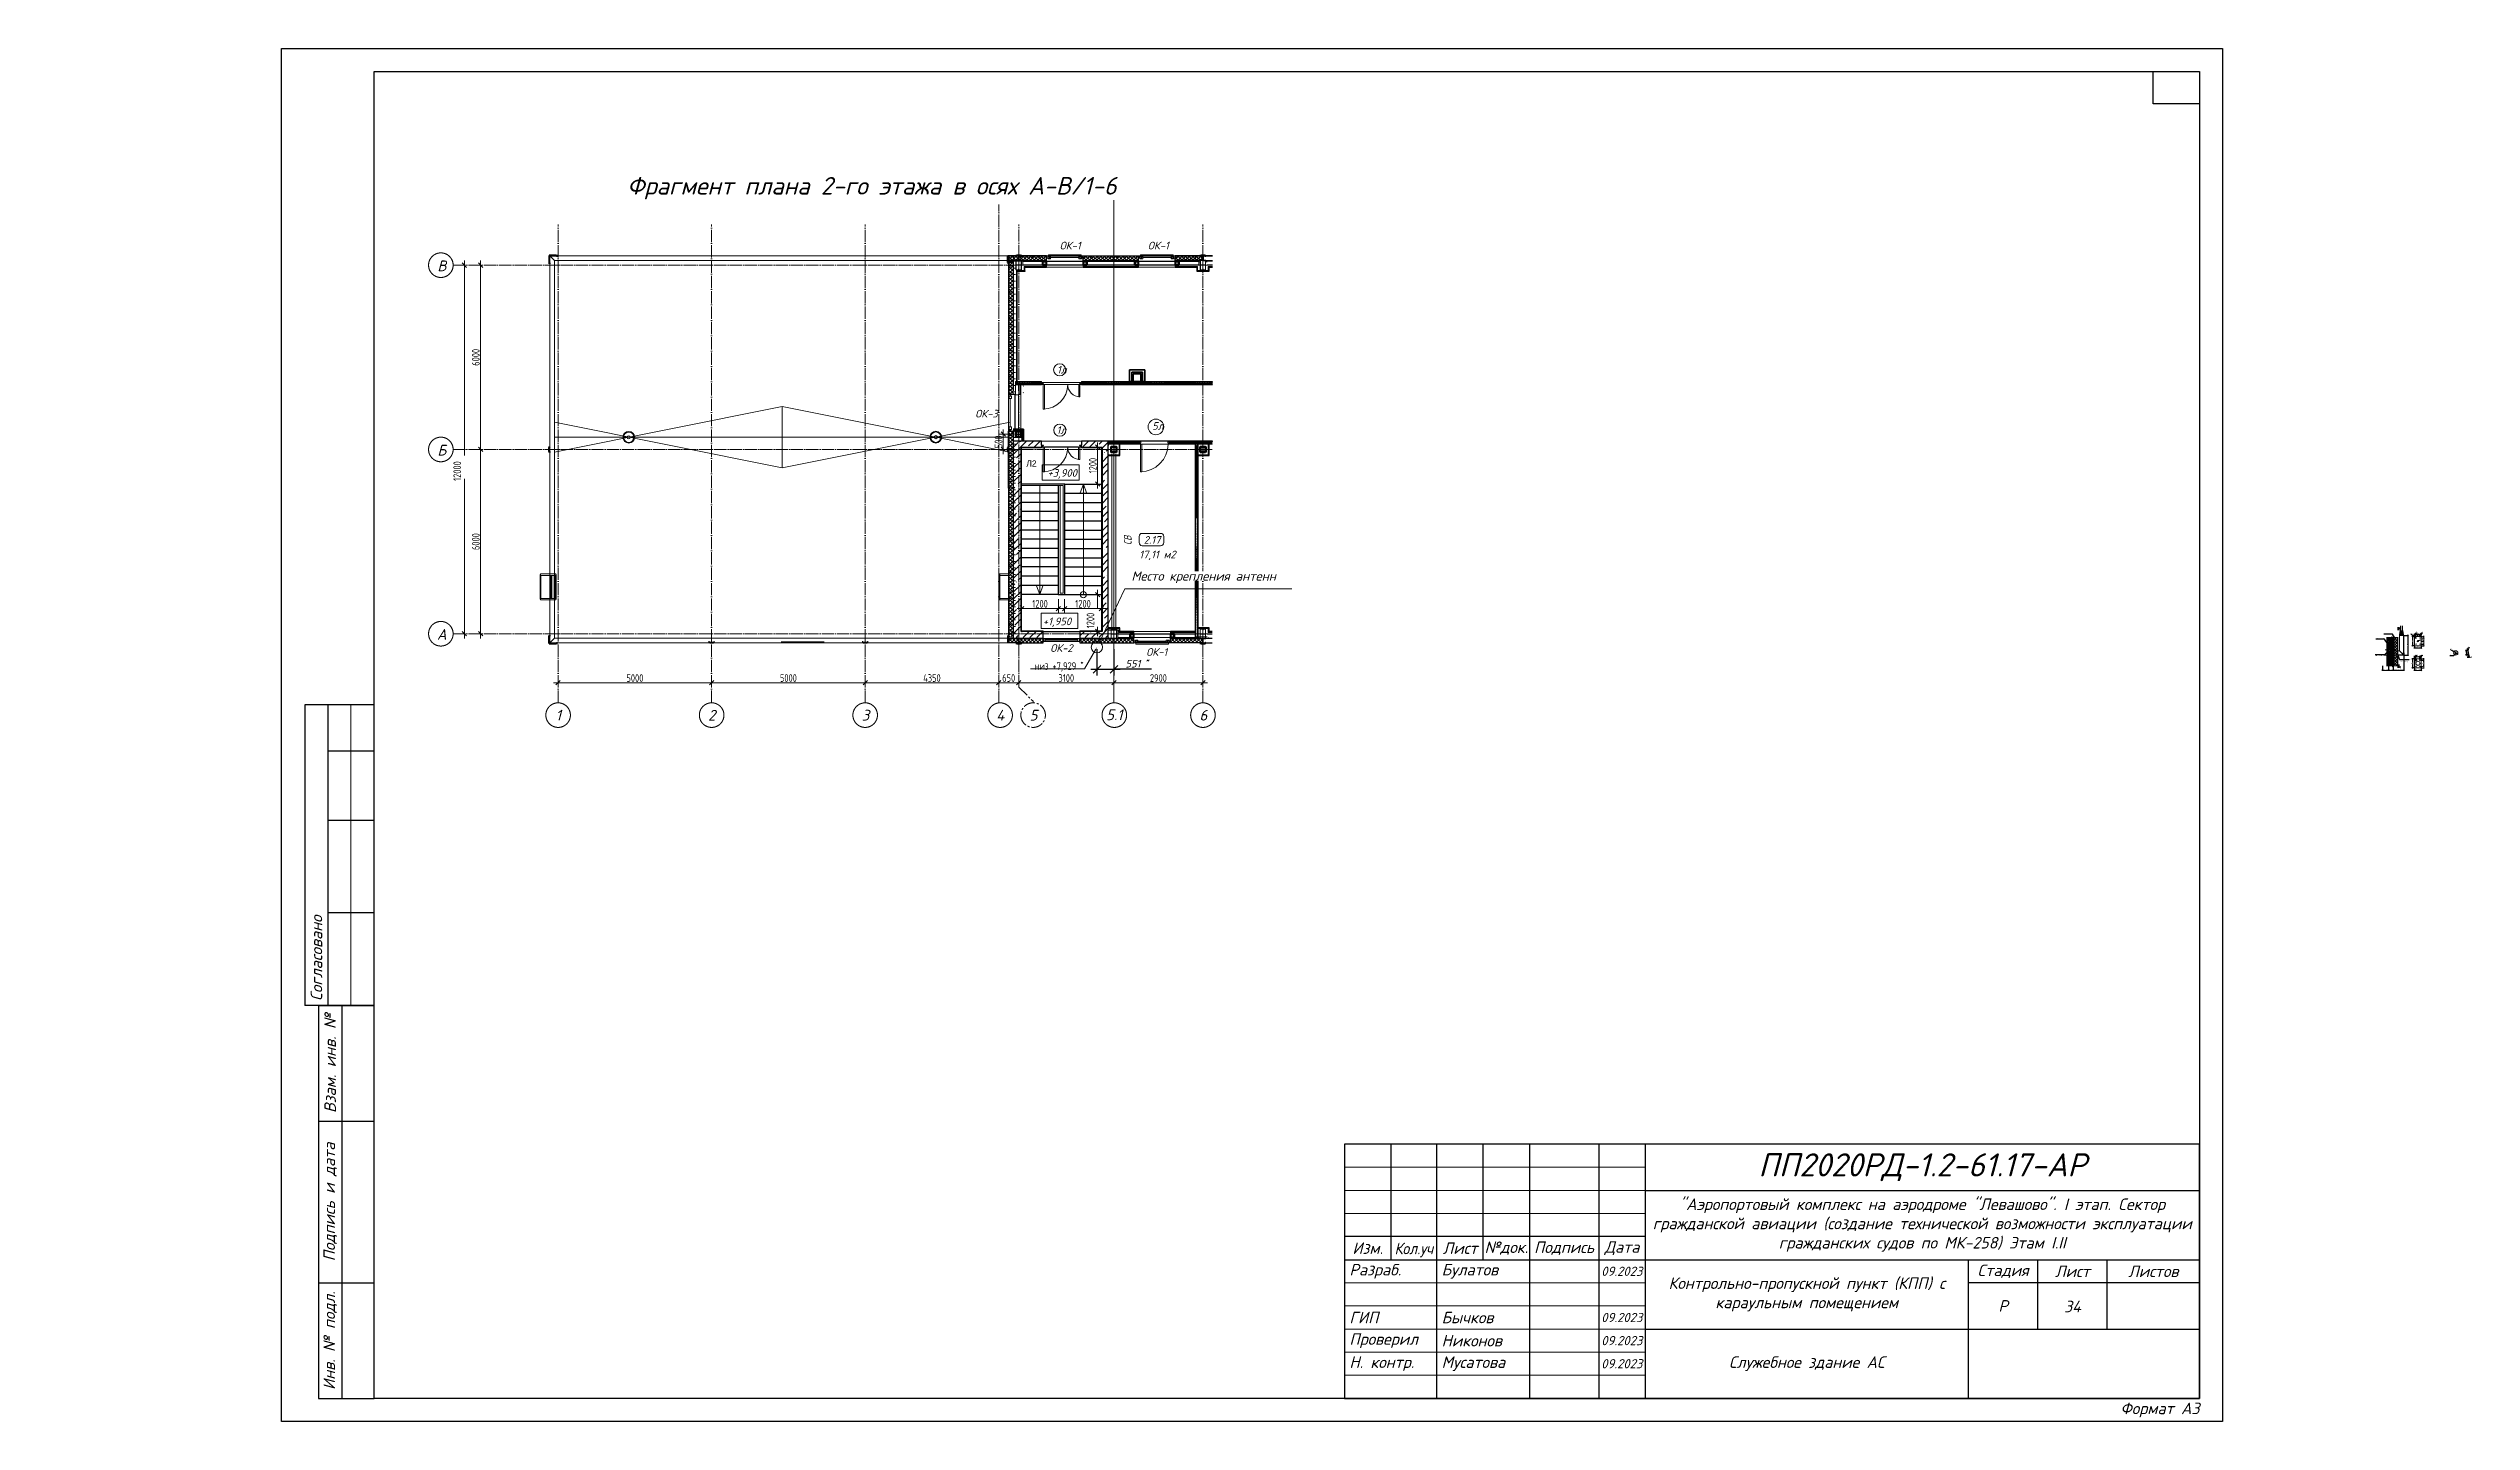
# Model space of a CAD drawing. Header units: millimetres. Extents: x -330955 to 144729, y -76510 to 25340.
# Drawn here: x 50997 to 129911, y -19362 to 25340 of the extents above; entities that cross this region are included whole.
import ezdxf
from ezdxf import colors
from ezdxf.entities.mleader import LeaderData, LeaderLine
from ezdxf.enums import TextEntityAlignment as Align
from ezdxf.math import Vec2, Vec3

# ---------------------------------------------------------------- set-up
doc = ezdxf.new("R2010")
doc.units = ezdxf.units.MM
doc.header["$LTSCALE"] = 20
for name, pattern in [('_ШПТ__20_т__2_5__Линия сетки', [25, 20, -2.5, 0, -2.5]), ('_ШТР__3__2__Невидимые', [5, 3, -2]), ('CENTER', [20, 15, -1.7, 1.6, -1.7]), ('CENTER2', [28.575, 19.05, -3.175, 3.175, -3.175]), ('GOST2.303 5', [24, 20, -1.5, 1, -1.5]), ('ГОСТ 2.303 5', [24, 20, -1.5, 1, -1.5]), ('осевая', [2, 1.25, -0.25, 0.25, -0.25])]:
    doc.linetypes.add(name, pattern=pattern)
doc.layers.get('0').update_dxf_attribs({"lineweight": 0})
doc.layers.get('Defpoints').update_dxf_attribs({"color": 4})
for name, color, linetype, lineweight in [('_метал', 210, 'Continuous', 20), ('_Осевая', 30, 'осевая', 9), ('_Размер', 92, 'Continuous', 15), ('_Штрих', 254, 'Continuous', 9), ('A-WALL', 5, 'Continuous', 13), ('F-670-M_FSP', 7, 'Continuous', 9), ('Высотные отметки', 7, 'Continuous', 9), ('Лестницы', 7, 'Continuous', 30), ('Марки помещений', 7, 'Continuous', 20), ('Обобщенные модели', 7, 'Continuous', 18), ('Обычные линии', 7, 'Continuous', 40), ('Оси', 7, 'CENTER2', 9), ('Основные надписи', 7, 'Continuous', 30), ('Перекрытия', 7, 'Continuous', 18), ('Размерные', 45, 'Continuous', 15), ('Размеры', 7, 'Continuous', 9), ('Средние', 142, 'Continuous', 30), ('Стены', 7, 'Continuous', 18), ('Стены разрез', 7, 'Continuous', 30), ('Стены штриховка', 7, 'Continuous', 9), ('Текст', 7, 'Continuous', 15), ('Текстовые примечания', 7, 'Continuous', 9), ('Типовые аннотации', 7, 'Continuous', 18), ('Шахта', 3, 'Continuous', 35), ('Элементы узлов', 7, 'Continuous', 18)]:
    doc.layers.add(name, color=color, linetype=linetype, lineweight=lineweight)
doc.layers.add('PDF _Текст', color=7, linetype='Continuous')
doc.layers.add('S-WALL', color=7, linetype='Continuous')
for name, color, linetype, lineweight, true_color in [('Внутренние кромки', 7, 'Continuous', 9, 0x004000), ('Двери', 7, 'Continuous', 9, 0x804000), ('Импосты витража', 7, 'Continuous', 9, 0x004080), ('Каркас несущий', 7, 'Continuous', 18, 0x800040), ('Каркас_Импост', 7, 'Continuous', 9, 0x804000), ('Крыши', 7, 'Continuous', 9, 0x004000), ('Линии', 7, 'Continuous', 9, 0x00a600), ('Монтажный зазор', 7, 'Continuous', 9, 0x804000), ('Несущие колонны', 7, 'Continuous', 18, 0x800040), ('Оборудование', 7, 'Continuous', 18, 0x9f9fd0), ('Ограждение', 7, 'Continuous', 9, 0x408080), ('Окна', 7, 'Continuous', 13, 0x0080c0), ('Отлив', 7, 'Continuous', 9, 0x008080), ('Панели витража', 7, 'Continuous', 9, 0x0080c0), ('Панель', 7, 'Continuous', 9, 0x804000), ('Поручни', 7, 'Continuous', 9, 0x408080), ('Сантехнические приборы', 7, 'Continuous', 18, 0x0080c0), ('Скрытые грани', 7, 'Continuous', 18, 0x800040)]:
    doc.layers.add(name, color=color, linetype=linetype, lineweight=lineweight, true_color=true_color)
doc.layers.add('Вспомогательные', color=6, linetype='Continuous', plot=False)
doc.layers.add('СПДС_НЕПЕЧАТНЫЙ', color=254, linetype='Continuous', plot=False)
doc.styles.add('DimNatM5', font='romans.shx', dxfattribs={"height": 100})
doc.styles.add('DynamicDimensions', font='isocpeui.ttf')
doc.styles.add('GOST 2.304', font='CS_Gost2304.shx', dxfattribs={"oblique": 15})
doc.styles.add('GOST Common_2', font='gost-common.ttf', dxfattribs={"width": 0.9, "height": 250})
doc.styles.add('GOST Common_3', font='gost-common.ttf', dxfattribs={"width": 0.9, "height": 125})
doc.styles.add('GOST Common_B', font='', dxfattribs={"width": 0.9, "height": 125})
doc.styles.add('ISOCPEUR', font='isocpeur.ttf', dxfattribs={"width": 0.8, "height": 2.5})
doc.styles.add('PDF Arial', font='arial.ttf')
doc.styles.add('PDF ISOCPEUR', font='isocpeur.ttf')
doc.styles.add('PDF ISOCPEUR Italic', font='isocpeui.ttf')
doc.styles.add('ГОСТ 2.304', font='gost-common.ttf')
doc.styles.add('РСМ', font='isocpeui.ttf', dxfattribs={"height": 2.5})
doc.styles.get('GOST Common_B').set_extended_font_data('GOST Common', bold=True)
doc.dimstyles.new('Основной_2_5_мм', dxfattribs={"dimscale": 304.8, "dimtxt": 251.428749, "dimasz": 0.463911, "dimexe": 0.492126, "dimexo": 0.492126, "dimgap": 0.098425, "dimtad": 1, "dimdec": 3, "dimrnd": 0.001, "dimdsep": 46, "dimtxsty": 'GOST Common_2', "dimblk1": 'OBLIQUE', "dimblk2": 'OBLIQUE', "dimsah": 1, "dimcen": 0.09, "dimdle": 0.492126, "dimazin": 2, "dimtfac": 1, "dimtdec": 4, "dimtix": 1, "dimtmove": 0, "dimatfit": 3, "dimfxl": 1, "dimtvp": 1, "dimtolj": 1, "dimtzin": 0, "dimlwd": 20, "dimlwe": 20, "dimarcsym": 2})
doc.dimstyles.new('Основной_2_5_мм_1', dxfattribs={"dimscale": 304.8, "dimtxt": 251.428749, "dimasz": 0.463911, "dimexe": 0.492126, "dimexo": 0.492126, "dimgap": 0.098425, "dimtad": 1, "dimdec": 3, "dimrnd": 0.001, "dimdsep": 46, "dimtxsty": 'GOST Common_2', "dimblk1": 'OBLIQUE', "dimblk2": 'OBLIQUE', "dimsah": 1, "dimcen": 0.09, "dimdle": 0.492126, "dimazin": 2, "dimtfac": 1, "dimtdec": 4, "dimtix": 1, "dimtmove": 1, "dimatfit": 3, "dimfxl": 1, "dimtvp": 1, "dimtolj": 1, "dimtzin": 0, "dimlwd": 20, "dimlwe": 20, "dimarcsym": 2})
doc.dimstyles.new('СПДС', dxfattribs={"dimscale": 100, "dimtxt": 2.5, "dimasz": 2.5, "dimexe": 2, "dimexo": 0.625, "dimgap": 1, "dimtad": 1, "dimdec": 0, "dimtxsty": 'ГОСТ 2.304', "dimblk": 'OBLIQUE', "dimcen": 2.5, "dimdle": 2, "dimadec": 0, "dimazin": 2, "dimtfac": 0.75, "dimtdec": 0, "dimtmove": 1, "dimatfit": 3, "dimfxl": 1, "dimtfill": 1, "dimtolj": 1, "dimarcsym": 1})
pattern_1 = [(45, (67596, 6285), (-106.066, 106.066), [])]
pattern_2 = [(45, (67596, 6310), (-60.10408, 60.10408), []), (135, (67596, 6310), (-60.10408, -60.10408), [])]
pattern_3 = [(45, (67596, 6260), (-60.10408, 60.10408), []), (135, (67596, 6260), (-60.10408, -60.10408), [])]
pattern_4 = [(45, (67596, 6285), (-224.5064, 224.5064), []), (45, (67820.5, 6285), (-224.5064, 224.5064), [396.875, -79.375, 3.353, -76.022])]
pattern_5 = [(45, (67683, 6285), (-106.066, 106.066), [])]
pattern_6 = [(45, (0, 0), (-106.066, 106.066), [])]
pattern_7 = [(45, (67596, 6260), (-106.066, 106.066), [])]
pattern_8 = [(45, (85875.3953, 25983.9514), (-4.490128, 4.490128), [])]
pattern_9 = [(45, (82665.3953, 25983.9514), (-4.490128, 4.490128), [])]
pattern_10 = [(135, (64366, 6285), (-4.490128, -4.490128), [])]
pattern_11 = [(45, (87620.3953, 27923.9514), (-4.490128, 4.490128), [])]
pattern_12 = [(45, (79495.3953, 27923.9514), (-4.490128, 4.490128), [])]

msp = doc.modelspace()

# ---------------------------------------------------------------- texts
at = {"linetype": 'Continuous', "lineweight": 25, "ltscale": 10, "char_height": 35, "width": 58.333333, "attachment_point": 1}
for insert in [(127579.798, 6514.381), (127579.798, 5199.3528)]:
    msp.add_mtext('\\f|b0|i0|c1|p34;\\W1.0000000000;\\T1.0000000000;\\o\\l1', dxfattribs=dict(at, insert=insert))
at = {"lineweight": 25, "ltscale": 10, "char_height": 20, "width": 357.142857, "attachment_point": 1, "style": 'ISOCPEUR'}
for s, insert in [('\\f|b0|i0|c1|p34;\\W1.0000000000;\\T1.0000000000;\\o\\lМонолитный ж.б.', (126819.2999, 6142.268)), ('{\\W1;Сэндвич-панель}', (127072.6653, 6308.9739))]:
    msp.add_mtext(s, dxfattribs=dict(at, insert=insert))
at = {"layer": 'PDF _Текст', "insert": (69840.4184, 20428.3761), "char_height": 571.297125, "width": 19129.528018, "attachment_point": 7, "style": 'PDF ISOCPEUR Italic'}
msp.add_mtext('Фрагмент плана 2-го этажа в осях А-В/1-6', dxfattribs=at)
at = {"layer": 'PDF _Текст', "insert": (82842.4183, 11727.0702), "char_height": 199.09726, "attachment_point": 7, "style": 'PDF Arial'}
msp.add_mtext('Л2', dxfattribs=at)
at = {"layer": 'Марки помещений', "lineweight": 9, "attachment_point": 1, "style": 'PDF ISOCPEUR Italic'}
for s, insert, char_height, width in [('ОК-1', (83932, 19048), 250, 223.670812), ('ОК-1', (86803, 19048), 250, 223.670812), ('В', (63663.3343, 18437.5869), 350, 223.670812), ('1л', (83841.2128, 15006.1072), 250, 223.670812), ('ОК-3', (81181, 13576), 250, 223.670812), ('1л', (83827.2485, 13039.9495), 250, 223.670812), ('5л', (86942.4985, 13175.185), 250, 223.670812), ('Б', (63663.3343, 12437.5869), 350, 223.670812), ('+3,900', (83533.9446, 11644.678), 250, 223.670812), ('17,11 м2', (86522, 8990.5343), 250, 1669.822589), ('2.17', (86667.556, 9463.9419), 250, 223.670812), ('А', (63648.4843, 6437.5869), 350, 223.670812), ('+1,950', (83385.6772, 6812.6856), 250, 223.670812), ('ОК-2', (83624.6054, 5944.1301), 250, 223.670812), ('ОК-1', (86750, 5816), 250, 223.670812), ('1', (67517.7693, 3808.8653), 350, 223.670812), ('2', (72482.2193, 3808.8653), 350, 223.670812), ('3', (77484.9193, 3808.8653), 350, 223.670812), ('4', (81862.3693, 3808.8653), 350, 223.670812), ('5', (82951.5146, 3808.8653), 350, 223.670812), ('5.1', (85444.0251, 3821.0532), 350, 223.670812), ('6', (88482.2193, 3808.8653), 350, 223.670812)]:
    msp.add_mtext(s, dxfattribs=dict(at, insert=insert, char_height=char_height, width=width))
at = {"layer": 'Размерные', "linetype": 'Continuous', "ltscale": 400, "style": 'GOST 2.304', "oblique": 15}
msp.add_text('СВ', height=250, rotation=90, dxfattribs=at).set_placement((86270.6065, 9324.5), align=Align.CENTER)
at = {"layer": 'Текст', "lineweight": 15, "insert": (59538.2411, -5665.9107), "char_height": 376.277552, "width": 3461.753478, "attachment_point": 1, "rotation": 90, "style": 'РСМ'}
msp.add_mtext('{\\fISOCPEUR|b0|i1|c204|p34;\\Q0;Согласовано}', dxfattribs=at)
at = {"layer": 'Текст', "char_height": 376.277552, "attachment_point": 5, "rotation": 90, "style": 'РСМ'}
for s, insert, width in [('{\\fISOCPEUR|b0|i1|c204|p34;\\Q0;\\C7;Взам. инв. №}', (60171.3657, -7697.3959), 3762.775519), ('{\\fISOCPEUR|b0|i1|c204|p34;\\Q0;\\C7;Подпись и дата}', (60171.3657, -12212.7265), 5267.885727), ('{\\fISOCPEUR|b0|i1|c204|p34;\\Q0;\\C7;Инв. № подл.}', (60171.3657, -16728.0571), 3762.775519)]:
    msp.add_mtext(s, dxfattribs=dict(at, insert=insert, width=width))
at = {"layer": 'Текст', "style": 'РСМ'}
for s, insert, char_height, width, attachment_point in [('ПП2020РД-1.2-61.17-АР', (112027.002, -11083.8939), 752.555104, 18052.143238, 5), ('"Аэропортовый комплекс на аэродроме "Левашово". I этап. Сектор гражданской авиации (создание технической возможности эксплуатации гражданских судов по МК-258) Этам I.II', (112022.4124, -12965.2816), 376.2775519, 18061.322493, 5), ('\\pt5075,10150;Изм{\\fISOCPEUR|b0|i1|c238|p34;.}', (93961.0899, -13717.8367), 376.277552, 1505.110208, 5), ('\\pt42.293,84.582;{\\W0.9;Кол.уч}', (95466.2001, -13779.5746), 376.277552, 1505.110208, 5), ('\\pt5075,10150;Лист', (96971.3103, -13717.8367), 376.277552, 1505.110208, 5), ('\\pt42.293,84.582;№док.', (98476.4205, -13717.8367), 376.277552, 1505.110208, 5), ('\\pt42.293,84.582;Подпись', (100357.8083, -13717.8367), 376.277552, 2257.665312, 5), ('\\pt42.293,84.582;Дата', (102243.7857, -13717.8367), 376.277552, 1514.289462, 5), ('\\pt40.6,81.192;Разраб.', (93365.898, -14470.3918), 376.277552, 3010.220415, 4), ('\\pxt16.24,32.477;Булатов', (96368.245, -14470.3918), 376.277552, 2860.730636, 4), ('\\pxt1691.7,3383.3;09.2023', (102239.196, -14470.3918), 300, 1505.110208, 5), ('Контрольно-пропускной пункт (КПП) с караульным помещением', (108259.6369, -15222.9469), 376.277552, 10535.771454, 5), ('\\pt3045,6089.5;Стадия', (114656.3552, -14470.3918), 376.277552, 2257.665312, 5), ('\\pt3045,6089.5;Лист', (116914.0205, -14470.3918), 376.277552, 2257.665312, 5), ('\\pt3045,6089.5;Листов', (119547.9634, -14470.3918), 376.277552, 3010.220415, 5), ('Р', (114656.3552, -15599.2245), 376.2776, 2257.665312, 5), ('34', (116914.0205, -15618.0937), 376.27755, 2257.665312, 5), ('\\pt40.6,81.192;ГИП', (93365.8042, -15975.502), 376.277552, 3010.220415, 4), ('\\pt40.6,81.192;Проверил', (93365.898, -16728.0571), 376.277552, 3010.220415, 4), ('\\pxt16.24,32.477;Бычков', (96368.245, -15975.502), 376.277552, 2860.730636, 4), ('\\pxt16.24,32.477;Никонов', (96368.245, -16728.0571), 376.277552, 2669.917349, 4), ('\\pxt1691.7,3383.3;09.2023', (102239.196, -15975.502), 300, 1505.110208, 5), ('\\pt40.6,81.192;Н. контр.', (93365.898, -17480.6122), 376.277552, 3010.220415, 4), ('\\pxt16.24,32.477;Мусатова', (96368.245, -17480.6122), 376.277552, 2860.730636, 4), ('\\pxt1691.7,3383.3;09.2023', (102239.196, -16728.0571), 300, 1505.110208, 5), ('\\pxt1691.7,3383.3;09.2023', (102239.196, -17480.6122), 300, 1505.110208, 5), ('Служебное здание АС', (108264.2265, -17480.6122), 376.277552, 10526.592199, 5), ('{\\fISOCPEUR|b0|i1|c204|p34;\\Q0;Формат А3}', (121053.0736, -18985.7224), 376.277552, 5046.406109, 6)]:
    msp.add_mtext(s, dxfattribs=dict(at, insert=insert, char_height=char_height, width=width, attachment_point=attachment_point))
at = {"layer": 'Текстовые примечания', "char_height": 125, "attachment_point": 1}
for s, insert, width, style in [('\\fGOST Common|b0|i0|c204|p34|;\\W.9; ', (51190.7754, 3170.3457), 46.898719, 'GOST Common_3'), ('\\fGOST Common|b0|i0|c204|p34|;\\W.9; ', (51384.252, 3170.3457), 46.898719, 'GOST Common_3'), ('\\fGOST Common|b1|i0|c204|p34|;\\W.9; ', (51424.6081, 3573.3086), 50.506313, 'GOST Common_B'), ('\\fGOST Common|b0|i0|c204|p34|;\\W.9; ', (52336.752, 3170.3457), 46.898719, 'GOST Common_3'), ('\\fGOST Common|b0|i0|c204|p34|;\\W.9; ', (51190.7754, 2830.3457), 46.898719, 'GOST Common_3'), ('\\fGOST Common|b0|i0|c204|p34|;\\W.9; ', (51309.8379, 2830.3457), 46.898719, 'GOST Common_3'), ('\\fGOST Common|b0|i0|c204|p34|;\\W.9; ', (51652.1426, 2490.3457), 46.898719, 'GOST Common_3'), ('\\fGOST Common|b0|i0|c204|p34|;\\W.9; ', (51845.6192, 2490.3457), 46.898719, 'GOST Common_3'), ('\\fGOST Common|b0|i0|c204|p34|;\\W.9; ', (52232.5723, 2830.3457), 46.898719, 'GOST Common_3'), ('\\fGOST Common|b0|i0|c204|p34|;\\W.9; ', (52426.0489, 2830.3457), 46.898719, 'GOST Common_3'), ('\\fGOST Common|b0|i0|c204|p34|;\\W.9; ', (52881.4629, 2490.3457), 46.898719, 'GOST Common_3'), ('\\fGOST Common|b0|i0|c204|p34|;\\W.9; ', (51509.2676, 1810.3457), 46.898719, 'GOST Common_3'), ('\\fGOST Common|b0|i0|c204|p34|;\\W.9; ', (51652.1426, 2150.3457), 46.898719, 'GOST Common_3'), ('\\fGOST Common|b0|i0|c204|p34|;\\W.9; ', (51809.9004, 1810.3457), 46.898719, 'GOST Common_3'), ('\\fGOST Common|b0|i0|c204|p34|;\\W.9; ', (51845.6192, 2150.3457), 46.898719, 'GOST Common_3'), ('\\fGOST Common|b0|i0|c204|p34|;\\W.9; ', (52009.3301, 1810.3457), 46.898719, 'GOST Common_3'), ('\\fGOST Common|b0|i0|c204|p34|;\\W.9; ', (52455.8145, 2150.3457), 46.898719, 'GOST Common_3'), ('\\fGOST Common|b0|i0|c204|p34|;\\W.9; ', (50997.2989, 1120.3457), 46.898719, 'GOST Common_3'), ('\\fGOST Common|b0|i0|c204|p34|;\\W.9; ', (51509.2676, 1470.3457), 46.898719, 'GOST Common_3'), ('\\fGOST Common|b0|i0|c204|p34|;\\W.9; ', (51625.3536, 1120.3457), 46.898719, 'GOST Common_3'), ('\\fGOST Common|b0|i0|c204|p34|;\\W.9; ', (51809.9004, 1470.3457), 46.898719, 'GOST Common_3'), ('\\fGOST Common|b0|i0|c204|p34|;\\W.9; ', (52009.3301, 1470.3457), 46.898719, 'GOST Common_3'), ('\\fGOST Common|b0|i0|c204|p34|;\\W.9; ', (52417.1192, 1120.3457), 46.898719, 'GOST Common_3'), ('\\fGOST Common|b0|i0|c204|p34|;\\W.9; ', (52616.5489, 1470.3457), 46.898719, 'GOST Common_3'), ('\\fGOST Common|b0|i0|c204|p34|;\\W.9; ', (52723.7051, 1470.3457), 46.898719, 'GOST Common_3'), ('\\fGOST Common|b0|i0|c204|p34|;\\W.9; ', (53658.3458, 1470.3457), 46.898719, 'GOST Common_3'), ('\\fGOST Common|b0|i0|c204|p34|;\\W.9; ', (51440.8067, 780.3457), 46.898719, 'GOST Common_3'), ('\\fGOST Common|b0|i0|c204|p34|;\\W.9; ', (51601.5411, 450.3457), 46.898719, 'GOST Common_3'), ('\\fGOST Common|b0|i0|c204|p34|;\\W.9; ', (51670.002, 110.3457), 46.898719, 'GOST Common_3'), ('\\fGOST Common|b0|i0|c204|p34|;\\W.9; ', (52140.2989, 450.3457), 46.898719, 'GOST Common_3'), ('\\fGOST Common|b0|i0|c204|p34|;\\W.9; ', (52199.8301, 110.3457), 46.898719, 'GOST Common_3'), ('\\fGOST Common|b0|i0|c204|p34|;\\W.9; ', (52911.2286, 110.3457), 46.898719, 'GOST Common_3'), ('\\fGOST Common|b0|i0|c204|p34|;\\W.9; ', (51601.5411, -199.6543), 46.898719, 'GOST Common_3'), ('\\fGOST Common|b0|i0|c204|p34|;\\W.9; ', (51601.5411, -539.6543), 46.898719, 'GOST Common_3'), ('\\fGOST Common|b0|i0|c204|p34|;\\W.9; ', (52393.3067, -539.6543), 46.898719, 'GOST Common_3')]:
    msp.add_mtext(s, dxfattribs=dict(at, insert=insert, width=width, style=style))

# ---------------------------------------------------------------- blocks, each defined once
blk = doc.blocks.new('101_Ворота подъемно-секционные с калиткой - 3000х3000 Правая наружная 2 окна-1500684-_О__L2_3_900_')
at = {"layer": 'Панель', "color": 7}
for p, q in [((-1000, 75), (-1000, 85)), ((-960, 85), (-960, 75))]:
    blk.add_line(p, q, dxfattribs=at)
blk.add_arc((-1000, -115), 800, 13.76782, 14.50139, dxfattribs=at)
blk = doc.blocks.new('102_Окно_1Створка_Ф_ГОСТ23166-99 - 1160х1750_1170_h-1445330-_О__L2_3_900_')
at = {"layer": 'Каркас_Импост', "color": 7, "lineweight": 18}
for p, q in [((-638.1, 475), (-638.1, 405)), ((-638.1, 475), (-603.1, 475)), ((-638.1, 405), (-603.1, 405)), ((-618.1, 475), (-538.1, 475)), ((-618.1, 405), (-618.1, 475)), ((-618.1, 475), (-538.1, 475)), ((-618.1, 405), (-618.1, 475)), ((-538.1, 405), (-618.1, 405)), ((-578.1, 405), (-618.1, 405)), ((-578.1, 385), (-578.1, 455)), ((-578.1, 455), (-498.1, 455)), ((-498.1, 385), (-578.1, 385)), ((-538.1, 475), (-538.1, 405)), ((-538.1, 475), (-538.1, 455)), ((-538.1, 440), (461.9, 440)), ((-498.1, 455), (-498.1, 385)), ((-498.1, 420), (421.9, 420)), ((421.9, 455), (421.9, 385)), ((501.9, 455), (421.9, 455)), ((421.9, 385), (501.9, 385)), ((541.9, 475), (461.9, 475)), ((461.9, 475), (461.9, 405)), ((461.9, 475), (461.9, 455)), ((541.9, 475), (461.9, 475)), ((461.9, 405), (541.9, 405)), ((501.9, 385), (501.9, 455)), ((541.9, 405), (501.9, 405)), ((561.9, 475), (526.9, 475)), ((561.9, 405), (526.9, 405)), ((541.9, 405), (541.9, 475)), ((541.9, 405), (541.9, 475)), ((561.9, 475), (561.9, 405))]:
    blk.add_line(p, q, dxfattribs=at)
at = {"layer": 'Отлив', "color": 7}
for p, q in [((491.9, 510), (-568.1, 510)), ((-568.1, 510), (-568.1, 475)), ((-568.1, 475), (491.9, 475)), ((491.9, 475), (491.9, 510))]:
    blk.add_line(p, q, dxfattribs=at)
blk = doc.blocks.new('102_Окно_1Створка_ГОСТ23166-99 - 1160х1150h-949099-_О__L2_3_900_')
at = {"layer": 'Каркас_Импост', "color": 7, "lineweight": 18}
for p, q in [((-638.1, 75), (-638.1, 5)), ((-638.1, 75), (-603.1, 75)), ((-638.1, 5), (-603.1, 5)), ((-618.1, 75), (-538.1, 75)), ((-618.1, 5), (-618.1, 75)), ((-578.1, 5), (-618.1, 5)), ((-578.1, -15), (-578.1, 55)), ((-578.1, 55), (-498.1, 55)), ((-538.1, 75), (-538.1, 55)), ((-498.1, 55), (-498.1, -15)), ((-498.1, 20), (421.9, 20)), ((421.9, 55), (421.9, -15)), ((501.9, 55), (421.9, 55)), ((461.9, 75), (461.9, 55)), ((541.9, 75), (461.9, 75)), ((501.9, -15), (501.9, 55)), ((541.9, 5), (501.9, 5)), ((561.9, 75), (526.9, 75)), ((561.9, 5), (526.9, 5)), ((541.9, 5), (541.9, 75)), ((561.9, 75), (561.9, 5)), ((-498.1, -15), (-578.1, -15)), ((421.9, -15), (501.9, -15))]:
    blk.add_line(p, q, dxfattribs=at)
blk = doc.blocks.new('101_Дверь_Двупольная_Алюминиевая_ГОСТ23747-2015 - ДАН_Дв_2080х1260_800__О_Л_П-1342839-_О__L2_3_900_')
at = {"layer": 'Каркас_Импост', "color": 7}
for p, q in [((-630, 100), (-600, 100)), ((-630, 30), (-630, 100)), ((-590, 30), (-630, 30)), ((-600, 100), (-600, 50)), ((-600, 50), (-590, 50)), ((-590, 50), (-590, 30)), ((600, 50), (590, 50)), ((590, 50), (590, 30)), ((590, 30), (630, 30)), ((630, 100), (600, 100)), ((600, 100), (600, 50)), ((630, 30), (630, 100))]:
    blk.add_line(p, q, dxfattribs=at)
at = {"layer": 'Монтажный зазор', "color": 7}
for p, q in [((-655, 100), (-630, 100)), ((-655, 30), (-655, 100)), ((-630, 30), (-655, 30)), ((-630, 100), (-630, 30)), ((655, 100), (630, 100)), ((630, 100), (630, 30)), ((630, 30), (655, 30)), ((655, 30), (655, 100))]:
    blk.add_line(p, q, dxfattribs=at)
at = {"layer": 'Панель', "color": 7, "lineweight": 18}
for p, q in [((600, 900), (550, 900)), ((550, 900), (550, 100)), ((600, 100), (600, 900)), ((-600, 500), (-550, 500)), ((-600, 100), (-600, 500)), ((-550, 100), (-600, 100)), ((-550, 500), (-550, 100)), ((550, 100), (600, 100))]:
    blk.add_line(p, q, dxfattribs=at)
at = {"layer": 'Панель', "color": 7}
for centre, radius, start, end in [((600, 100), 800, 90, 180), ((-600, 100), 400, 360, 90)]:
    blk.add_arc(centre, radius, start, end, dxfattribs=at)
blk = doc.blocks.new('101_Дверь_Однопольная_Деревянная_ГОСТ 475-2016 - ДВ_1Рл_2080х960_Г_ПрБ-1361026-_О__L2_3_900_')
at = {"layer": 'Каркас_Импост', "color": 7}
for p, q in [((-450, 75), (-480, 75)), ((-480, 75), (-480, 5)), ((-480, 5), (-440, 5)), ((-450, 35), (-450, 75)), ((-440, 35), (-450, 35)), ((-440, 5), (-440, 35)), ((450, 35), (440, 35)), ((440, 35), (440, 5)), ((440, 5), (480, 5)), ((480, 75), (450, 75)), ((450, 75), (450, 35)), ((480, 5), (480, 75))]:
    blk.add_line(p, q, dxfattribs=at)
at = {"layer": 'Монтажный зазор', "color": 7}
for p, q in [((-480, 75), (-505, 75)), ((-505, 75), (-505, 5)), ((-505, 5), (-480, 5)), ((-480, 5), (-480, 75)), ((505, 75), (480, 75)), ((480, 75), (480, 5)), ((480, 5), (505, 5)), ((505, 5), (505, 75))]:
    blk.add_line(p, q, dxfattribs=at)
at = {"layer": 'Панель', "color": 7, "lineweight": 18}
for p, q in [((450, 975), (410, 975)), ((410, 975), (410, 75)), ((450, 75), (450, 975)), ((410, 75), (450, 75))]:
    blk.add_line(p, q, dxfattribs=at)
at = {"layer": 'Панель', "color": 7}
blk.add_arc((450, 75), 900, 90, 180, dxfattribs=at)
blk = doc.blocks.new('109_Водосточная воронка - Радиус 70-1083720-_О__L2_3_900_')
at = {"layer": 'Сантехнические приборы', "color": 7}
for radius in [191, 170, 50.8]:
    blk.add_circle((0, 0), radius, dxfattribs=at)
blk = doc.blocks.new('101_Дверь_Двупольная_Деревянная_ГОСТ 475-2016 - ДВ_2Рл_2080х1260_800__О_ПрБ-1372749-_О__L2_3_900_')
at = {"layer": 'Каркас_Импост', "color": 7}
for p, q in [((-630, 75), (-600, 75)), ((-630, 5), (-630, 75)), ((-590, 5), (-630, 5)), ((-600, 75), (-600, 35)), ((-600, 35), (-590, 35)), ((-590, 35), (-590, 5)), ((600, 35), (590, 35)), ((590, 35), (590, 5)), ((590, 5), (630, 5)), ((630, 75), (600, 75)), ((600, 75), (600, 35)), ((630, 5), (630, 75))]:
    blk.add_line(p, q, dxfattribs=at)
at = {"layer": 'Монтажный зазор', "color": 7}
for p, q in [((-655, 75), (-630, 75)), ((-655, 5), (-655, 75)), ((-630, 5), (-655, 5)), ((-630, 75), (-630, 5)), ((655, 75), (630, 75)), ((630, 75), (630, 5)), ((630, 5), (655, 5)), ((655, 5), (655, 75))]:
    blk.add_line(p, q, dxfattribs=at)
at = {"layer": 'Панель', "color": 7, "lineweight": 18}
for p, q in [((600, 875), (560, 875)), ((560, 875), (560, 75)), ((600, 75), (600, 875)), ((-600, 475), (-560, 475)), ((-600, 75), (-600, 475)), ((-560, 75), (-600, 75)), ((-560, 475), (-560, 75)), ((560, 75), (600, 75))]:
    blk.add_line(p, q, dxfattribs=at)
at = {"layer": 'Панель', "color": 7}
for centre, radius, start, end in [((600, 75), 800, 90, 180), ((-600, 75), 400, 360, 90)]:
    blk.add_arc(centre, radius, start, end, dxfattribs=at)
blk = doc.blocks.new('243_КолоннаНесущая_Труба_ГОСТ 30245-2003 - 120x120x5-1251907-_О__L2_3_900_')
at = {"layer": 'Несущие колонны', "color": 7, "lineweight": 40}
for p, q in [((-60, 51), (-60, -51)), ((-55, -51), (-55, 51)), ((51, 60), (-51, 60)), ((-51, 55), (51, 55)), ((55, 51), (55, -51)), ((60, -51), (60, 51)), ((51, -55), (-51, -55)), ((-51, -60), (51, -60))]:
    blk.add_line(p, q, dxfattribs=at)
for centre, radius, start, end in [((-51, 51), 9, 90, 180), ((-51, 51), 4, 90, 180), ((51, 51), 9, 0, 90), ((51, 51), 4, 0, 90), ((-51, -51), 9, 180, 270), ((-51, -51), 4, 180, 270), ((51, -51), 4, 270, 0), ((51, -51), 9, 270, 360)]:
    blk.add_arc(centre, radius, start, end, dxfattribs=at)
blk = doc.blocks.new('253_Балка_Труба_ГОСТ 30245-2003 - 120x120x5-1251735-_О__L2_3_900_')
at = {"layer": 'Каркас несущий', "color": 7}
for p, q in [((-1313, 51), (-1313, 60)), ((-1313, 40), (-1313, 51)), ((804, 60), (-396, 60)), ((1317, 60), (1317, 51)), ((1317, 51), (1317, -51)), ((-396, -60), (804, -60)), ((1317, -51), (1317, -60))]:
    blk.add_line(p, q, dxfattribs=at)
at = {"layer": 'Скрытые грани', "color": 7}
for p, q in [((-1313, 55), (-514, 55)), ((-397, 55), (806, 55)), ((923, 55), (1317, 55)), ((-1175, -55), (-514, -55)), ((-397, -55), (806, -55)), ((923, -55), (1317, -55))]:
    blk.add_line(p, q, dxfattribs=at)
blk = doc.blocks.new('253_Балка_Труба_ГОСТ 30245-2003 - 120x120x5-1324363-_О__L2_3_900_')
at = {"layer": 'Каркас несущий', "color": 7}
for p, q in [((587.3, 60), (-587.3, 60)), ((-587.3, 51), (-587.3, 60)), ((-587.3, -51), (-587.3, 51)), ((587.3, 60), (587.3, 51)), ((587.3, 51), (587.3, -51)), ((-587.3, -60), (-587.3, -51)), ((-587.3, -60), (587.3, -60)), ((587.3, -51), (587.3, -60))]:
    blk.add_line(p, q, dxfattribs=at)
at = {"layer": 'Скрытые грани', "color": 7}
for p, q in [((-587.3, 55), (587.3, 55)), ((-587.3, -55), (587.3, -55))]:
    blk.add_line(p, q, dxfattribs=at)
blk = doc.blocks.new('253_Балка_Труба_ГОСТ 30245-2003 - 120x120x5-1258377-_О__L2_3_900_')
at = {"layer": 'Каркас несущий', "color": 7}
for p, q in [((-2850, 51), (-2850, 60)), ((-2850, -51), (-2850, 51)), ((-887, 60), (-2087, 60)), ((2113, 60), (913, 60)), ((2876, 60), (2876, 51)), ((2876, 51), (2876, -51)), ((-2850, -60), (-2850, -51)), ((-2087, -60), (-887, -60)), ((913, -60), (2113, -60)), ((2876, -51), (2876, -60))]:
    blk.add_line(p, q, dxfattribs=at)
at = {"layer": 'Скрытые грани', "color": 7}
for p, q in [((-2850, 55), (-2205, 55)), ((-2088, 55), (-886, 55)), ((-768, 55), (795, 55)), ((912, 55), (2115, 55)), ((2232, 55), (2876, 55)), ((-2850, -55), (-2205, -55)), ((-2088, -55), (-886, -55)), ((-768, -55), (795, -55)), ((912, -55), (2115, -55)), ((2232, -55), (2876, -55))]:
    blk.add_line(p, q, dxfattribs=at)
blk = doc.blocks.new('Прямоугольный импост - 50х100 мм RAL 9016-1207058-_О__L2_3_900_')
at = {"layer": 'Импосты витража', "color": 7, "lineweight": 18}
for p, q in [((0, 100), (-50, 100)), ((-50, 100), (-50, 0)), ((-50, 0), (0, 0)), ((0, 0), (0, 100))]:
    blk.add_line(p, q, dxfattribs=at)
blk = doc.blocks.new('Системная панель - 135__НР__25__СТК__Стеклопакет-1207059-_О__L2_3_900_')
at = {"layer": 'Панели витража', "color": 7}
for p, q in [((530, -37.5), (-530, -37.5)), ((-530, -37.5), (-530, -62.5)), ((-530, -62.5), (530, -62.5)), ((530, -62.5), (530, -37.5))]:
    blk.add_line(p, q, dxfattribs=at)
blk = doc.blocks.new('Прямоугольный импост - 50х100 мм RAL 9016-1207060-_О__L2_3_900_')
at = {"layer": 'Импосты витража', "color": 7, "lineweight": 18}
for p, q in [((-50, 100), (0, 100)), ((-50, 0), (-50, 100)), ((0, 0), (-50, 0)), ((0, 100), (0, 0))]:
    blk.add_line(p, q, dxfattribs=at)
blk = doc.blocks.new('Прямоугольный импост - 50х100 мм RAL 9016-1206832-_О__L2_3_900_')
at = {"layer": 'Импосты витража', "color": 7}
for p, q in [((43075, -125), (44135, -125)), ((44135, -225), (43075, -225))]:
    blk.add_line(p, q, dxfattribs=at)
blk = doc.blocks.new('Ограждение - Ограждение-1239730-_О__L2_3_900_')
at = {"layer": 'Поручни', "color": 7}
for p, q in [((16501, 4881), (15075, 4881)), ((16495, 4875), (15075, 4875)), ((16445, 4825), (15075, 4825)), ((16289, 4825), (16289, 1269)), ((16295, 4825), (16295, 1275)), ((16345, 4825), (16345, 1325)), ((16445, 1325), (16445, 4825)), ((16495, 1275), (16495, 4875)), ((16501, 1269), (16501, 4881)), ((16289, 1269), (16501, 1269)), ((16295, 1275), (16495, 1275)), ((16345, 1325), (16445, 1325))]:
    blk.add_line(p, q, dxfattribs=at)
blk = doc.blocks.new('190_ФЭ_Стена_Стык вертикальный - ФЭ-C1_110-1292370-_О__L2_3_900_')
at = {"layer": 'Обобщенные модели', "lineweight": 9}
h = blk.add_hatch(dxfattribs=at)
h.set_pattern_fill('FP_7', color=256, style=0, pattern_type=2)
h.set_pattern_definition(pattern_6)
h.paths.add_polyline_path([(20945, -295), (21055, -295), (21072, -278), (21072, -277), (21055, -294), (20945, -294), (20928, -277), (20928, -278)], flags=0)
h.paths.add_polyline_path([(21097, -276), (21098, -275), (21088, -276)], flags=0)
at = {"layer": 'Обобщенные модели', "lineweight": 40}
for p, q in [((20912, -275), (20902, -275)), ((20902, -275), (20902, -278)), ((20902, -278), (20928, -278)), ((20903, -277), (20903, -276)), ((20903, -276), (20912, -276)), ((20928, -277), (20903, -277)), ((20912, -276), (20912, -275)), ((20945, -294), (20928, -277)), ((20928, -278), (20945, -295)), ((21055, -294), (20945, -294)), ((20945, -295), (21055, -295)), ((21072, -277), (21055, -294)), ((21055, -295), (21072, -278)), ((21097, -277), (21072, -277)), ((21072, -278), (21098, -278)), ((21098, -275), (21088, -275)), ((21088, -275), (21088, -276)), ((21088, -276), (21097, -276)), ((21097, -276), (21097, -277)), ((21098, -278), (21098, -275))]:
    blk.add_line(p, q, dxfattribs=at)
blk = doc.blocks.new('190_ФЭ_Стена_Стык вертикальный - ФЭ-C1_110-V8-_О__L2_3_900_')
at = {"layer": 'Обобщенные модели', "lineweight": 9}
h = blk.add_hatch(dxfattribs=at)
h.set_pattern_fill('FP_7', color=256, style=0, pattern_type=2)
h.set_pattern_definition(pattern_6)
h.paths.add_polyline_path([(21098, 12275), (21097, 12276), (21088, 12275)], flags=0)
h.paths.add_polyline_path([(20912, 12275), (20912, 12276), (20902, 12275)], flags=0)
h.paths.add_polyline_path([(21072, 12277), (21072, 12278), (21055, 12295), (20945, 12295), (20928, 12278), (20928, 12277), (20945, 12294), (21055, 12294)], flags=0)
at = {"layer": 'Обобщенные модели', "lineweight": 40}
for p, q in [((20928, 12278), (20902, 12278)), ((20902, 12278), (20902, 12275)), ((20902, 12275), (20912, 12275)), ((20903, 12276), (20903, 12277)), ((20903, 12277), (20928, 12277)), ((20912, 12276), (20903, 12276)), ((20912, 12275), (20912, 12276)), ((20945, 12295), (20928, 12278)), ((20928, 12277), (20945, 12294)), ((21055, 12295), (20945, 12295)), ((20945, 12294), (21055, 12294)), ((21072, 12278), (21055, 12295)), ((21055, 12294), (21072, 12277)), ((21098, 12278), (21072, 12278)), ((21072, 12277), (21097, 12277)), ((21097, 12276), (21088, 12276)), ((21088, 12276), (21088, 12275)), ((21088, 12275), (21098, 12275)), ((21097, 12277), (21097, 12276)), ((21098, 12275), (21098, 12278))]:
    blk.add_line(p, q, dxfattribs=at)
blk = doc.blocks.new('190_ФЭ_Стена_Стык вертикальный - ФЭ-C1_110-1306445-_О__L2_3_900_')
at = {"layer": 'Обобщенные модели', "lineweight": 9}
h = blk.add_hatch(dxfattribs=at)
h.set_pattern_fill('FP_7', color=256, style=0, pattern_type=2)
h.set_pattern_definition(pattern_6)
h.paths.add_polyline_path([(4945, -295), (5055, -295), (5072, -278), (5072, -277), (5055, -294), (4945, -294), (4928, -277), (4928, -278)], flags=0)
at = {"layer": 'Обобщенные модели', "lineweight": 40}
for p, q in [((4902, -278), (4902, -275)), ((4928, -278), (4902, -278)), ((4912, -276), (4903, -276)), ((4903, -276), (4903, -277)), ((4928, -277), (4903, -277)), ((4912, -276), (4912, -275)), ((4928, -277), (4945, -294)), ((4945, -295), (4928, -278)), ((5055, -294), (4945, -294)), ((5055, -295), (4945, -295)), ((5055, -294), (5072, -277)), ((5072, -278), (5055, -295)), ((5072, -277), (5097, -277)), ((5098, -278), (5072, -278)), ((5088, -275), (5088, -276)), ((5097, -276), (5088, -276)), ((5097, -277), (5097, -276)), ((5098, -275), (5098, -278))]:
    blk.add_line(p, q, dxfattribs=at)
blk = doc.blocks.new('190_ФЭ_Стена_Стык вертикальный - ФЭ-C1_110-V9-_О__L2_3_900_')
at = {"layer": 'Обобщенные модели', "lineweight": 9}
h = blk.add_hatch(dxfattribs=at)
h.set_pattern_fill('FP_7', color=256, style=0, pattern_type=2)
h.set_pattern_definition(pattern_6)
h.paths.add_polyline_path([(9945, -295), (10055, -295), (10072, -278), (10072, -277), (10055, -294), (9945, -294), (9928, -277), (9928, -278)], flags=0)
h.paths.add_polyline_path([(10097, -276), (10098, -275), (10088, -276)], flags=0)
at = {"layer": 'Обобщенные модели', "lineweight": 40}
for p, q in [((9902, -278), (9902, -275)), ((9928, -278), (9902, -278)), ((9912, -276), (9903, -276)), ((9903, -276), (9903, -277)), ((9928, -277), (9903, -277)), ((9912, -276), (9912, -275)), ((9928, -277), (9945, -294)), ((9945, -295), (9928, -278)), ((10055, -294), (9945, -294)), ((10055, -295), (9945, -295)), ((10055, -294), (10072, -277)), ((10072, -278), (10055, -295)), ((10072, -277), (10097, -277)), ((10098, -278), (10072, -278)), ((10088, -275), (10088, -276)), ((10097, -276), (10088, -276)), ((10097, -277), (10097, -276)), ((10098, -275), (10098, -278))]:
    blk.add_line(p, q, dxfattribs=at)
blk = doc.blocks.new('190_ФЭ_Стена_Стык вертикальный - ФЭ-C1_110-1305329-_О__L2_3_900_')
at = {"layer": 'Обобщенные модели', "lineweight": 9}
h = blk.add_hatch(dxfattribs=at)
h.set_pattern_fill('FP_8', color=256, style=0, pattern_type=2)
h.set_pattern_definition(pattern_6)
h.paths.add_polyline_path([(-278, 5902), (-277, 5903), (-277, 5928), (-294, 5945), (-294, 6055), (-277, 6072), (-278, 6072), (-295, 6055), (-295, 5945), (-278, 5928)], flags=0)
at = {"layer": 'Обобщенные модели', "lineweight": 40}
for p, q in [((-295, 6055), (-278, 6072)), ((-295, 5945), (-295, 6055)), ((-278, 5928), (-295, 5945)), ((-277, 6072), (-294, 6055)), ((-294, 5945), (-294, 6055)), ((-294, 5945), (-277, 5928)), ((-278, 6072), (-278, 6098)), ((-278, 6098), (-275, 6098)), ((-278, 5902), (-278, 5928)), ((-275, 5902), (-278, 5902)), ((-276, 6097), (-277, 6097)), ((-277, 6072), (-277, 6097)), ((-277, 5928), (-277, 5903)), ((-277, 5903), (-276, 5903)), ((-276, 6088), (-276, 6097)), ((-276, 6088), (-275, 6088)), ((-276, 5903), (-276, 5912)), ((-275, 5912), (-276, 5912))]:
    blk.add_line(p, q, dxfattribs=at)
blk = doc.blocks.new('190_ФЭ_Стена_Стык вертикальный - ФЭ-C1_110-1317728-_О__L2_3_900_')
at = {"layer": 'Обобщенные модели', "lineweight": 9}
h = blk.add_hatch(dxfattribs=at)
h.set_pattern_fill('FP_5', color=256, style=0, pattern_type=2)
h.set_pattern_definition(pattern_6)
h.paths.add_polyline_path([(14722, 5902), (14723, 5903), (14723, 5928), (14706, 5945), (14706, 6055), (14723, 6072), (14722, 6072), (14705, 6055), (14705, 5945), (14722, 5928)], flags=0)
at = {"layer": 'Обобщенные модели', "lineweight": 40}
for p, q in [((14705, 6055), (14722, 6072)), ((14705, 5945), (14705, 6055)), ((14722, 5928), (14705, 5945)), ((14723, 6072), (14706, 6055)), ((14706, 5945), (14706, 6055)), ((14706, 5945), (14723, 5928)), ((14722, 6072), (14722, 6098)), ((14722, 6098), (14725, 6098)), ((14722, 5902), (14722, 5928)), ((14725, 5902), (14722, 5902)), ((14724, 6097), (14723, 6097)), ((14723, 6072), (14723, 6097)), ((14723, 5928), (14723, 5903)), ((14723, 5903), (14724, 5903)), ((14724, 6088), (14724, 6097)), ((14724, 6088), (14725, 6088)), ((14724, 5903), (14724, 5912)), ((14725, 5912), (14724, 5912)), ((14725, 6098), (14725, 6088)), ((14725, 5902), (14725, 5912))]:
    blk.add_line(p, q, dxfattribs=at)
blk = doc.blocks.new('190_ФЭ_Стена_Стык угловой внешний фигурный - ФЭ-У1_350х230-1313232-_О__L2_3_900_')
at = {"layer": 'Обобщенные модели', "lineweight": 9}
h = blk.add_hatch(dxfattribs=at)
h.set_pattern_fill('FP_5', color=256, style=0, pattern_type=2)
h.set_pattern_definition(pattern_6)
h.paths.add_polyline_path([(14722, 12022), (14723, 12023), (14723, 12048), (14706, 12065), (14705, 12065), (14722, 12048), (14722, 12026)], flags=0)
at = {"layer": 'Обобщенные модели', "lineweight": 40}
for p, q in [((14705, 12065), (14705, 12275)), ((14705, 12065), (14722, 12048)), ((14706, 12065), (14706, 12275)), ((14723, 12048), (14706, 12065)), ((14722, 12048), (14722, 12022)), ((14722, 12022), (14725, 12022)), ((14723, 12023), (14723, 12048)), ((14724, 12023), (14723, 12023)), ((14725, 12032), (14724, 12032)), ((14724, 12032), (14724, 12023)), ((14725, 12022), (14725, 12032))]:
    blk.add_line(p, q, dxfattribs=at)
blk = doc.blocks.new('190_ФЭ_Стена_Стык угловой внешний фигурный - ФЭ-У1_230х230-1307851-_О__L2_3_900_')
at = {"layer": 'Обобщенные модели', "lineweight": 9}
h = blk.add_hatch(dxfattribs=at)
h.set_pattern_fill('FP_9', color=256, style=0, pattern_type=2)
h.set_pattern_definition(pattern_6)
h.paths.add_polyline_path([(-278, 12022), (-277, 12023), (-277, 12048), (-294, 12065), (-294, 12294), (-65, 12294), (-48, 12277), (-48, 12278), (-65, 12295), (-295, 12295), (-295, 12065), (-278, 12048)], flags=0)
at = {"layer": 'Обобщенные модели', "lineweight": 40}
for p, q in [((-295, 12295), (-65, 12295)), ((-295, 12295), (-295, 12065)), ((-278, 12048), (-295, 12065)), ((-65, 12294), (-294, 12294)), ((-294, 12294), (-294, 12065)), ((-294, 12065), (-277, 12048)), ((-278, 12022), (-278, 12048)), ((-275, 12022), (-278, 12022)), ((-277, 12048), (-277, 12023)), ((-277, 12023), (-276, 12023)), ((-276, 12023), (-276, 12032)), ((-276, 12032), (-275, 12032)), ((-65, 12295), (-48, 12278)), ((-48, 12277), (-65, 12294)), ((-48, 12278), (-22, 12278)), ((-23, 12277), (-48, 12277)), ((-32, 12275), (-32, 12276)), ((-32, 12276), (-23, 12276)), ((-22, 12275), (-32, 12275)), ((-23, 12276), (-23, 12277)), ((-22, 12278), (-22, 12275))]:
    blk.add_line(p, q, dxfattribs=at)
blk = doc.blocks.new('190_ФЭ_Стена_Стык угловой внешний фигурный - ФЭ-У1_230х230-1306185-_О__L2_3_900_')
at = {"layer": 'Обобщенные модели', "lineweight": 9}
h = blk.add_hatch(dxfattribs=at)
h.set_pattern_fill('FP_5', color=256, style=0, pattern_type=2)
h.set_pattern_definition(pattern_6)
h.paths.add_polyline_path([(-65, -295), (-48, -278), (-48, -277), (-65, -294), (-294, -294), (-294, -65), (-277, -48), (-278, -48), (-295, -65), (-295, -295)], flags=0)
at = {"layer": 'Обобщенные модели', "lineweight": 40}
for p, q in [((-278, -48), (-295, -65)), ((-295, -295), (-295, -65)), ((-295, -295), (-65, -295)), ((-294, -65), (-277, -48)), ((-294, -294), (-294, -65)), ((-65, -294), (-294, -294)), ((-275, -22), (-278, -22)), ((-278, -22), (-278, -48)), ((-277, -48), (-277, -23)), ((-277, -23), (-276, -23)), ((-276, -23), (-276, -32)), ((-276, -32), (-275, -32)), ((-48, -277), (-65, -294)), ((-65, -295), (-48, -278)), ((-23, -277), (-48, -277)), ((-48, -278), (-22, -278)), ((-32, -275), (-32, -276)), ((-32, -276), (-23, -276)), ((-23, -276), (-23, -277)), ((-22, -278), (-22, -275))]:
    blk.add_line(p, q, dxfattribs=at)
blk = doc.blocks.new('190_ФЭ_Стена_Стык угловой внешний фигурный - ФЭ-У1_350х230-1313209-_О__L2_3_900_')
at = {"layer": 'Обобщенные модели', "lineweight": 9}
h = blk.add_hatch(dxfattribs=at)
h.set_pattern_fill('FP_7', color=256, style=0, pattern_type=2)
h.set_pattern_definition(pattern_6)
h.paths.add_polyline_path([(14706, -275), (14706, -65), (14723, -48), (14722, -48), (14705, -65), (14705, -275)], flags=0)
at = {"layer": 'Обобщенные модели', "lineweight": 40}
for p, q in [((14705, -65), (14722, -48)), ((14705, -65), (14705, -275)), ((14723, -48), (14706, -65)), ((14706, -65), (14706, -275)), ((14722, -48), (14722, -22)), ((14722, -22), (14725, -22)), ((14724, -23), (14723, -23)), ((14723, -23), (14723, -48)), ((14724, -32), (14724, -23)), ((14725, -32), (14724, -32)), ((14725, -22), (14725, -32))]:
    blk.add_line(p, q, dxfattribs=at)
blk = doc.blocks.new('190_ФЭ_Стена_Стык вертикальный - ФЭ-C1_110-V10-_О__L2_3_900_')
at = {"layer": 'Обобщенные модели', "lineweight": 9}
h = blk.add_hatch(dxfattribs=at)
h.set_pattern_fill('FP_8', color=256, style=0, pattern_type=2)
h.set_pattern_definition(pattern_6)
h.paths.add_polyline_path([(15098, 12275), (15097, 12276), (15088, 12275)], flags=0)
h.paths.add_polyline_path([(14903, 12277), (14928, 12277), (14945, 12294), (15055, 12294), (15072, 12277), (15072, 12278), (15055, 12295), (14945, 12295), (14928, 12278), (14902, 12278)], flags=0)
at = {"layer": 'Обобщенные модели', "lineweight": 40}
for p, q in [((14928, 12278), (14902, 12278)), ((14902, 12278), (14902, 12275)), ((14902, 12275), (14912, 12275)), ((14903, 12276), (14903, 12277)), ((14903, 12277), (14928, 12277)), ((14912, 12276), (14903, 12276)), ((14912, 12275), (14912, 12276)), ((14945, 12295), (14928, 12278)), ((14928, 12277), (14945, 12294)), ((15055, 12295), (14945, 12295)), ((14945, 12294), (15055, 12294)), ((15072, 12278), (15055, 12295)), ((15055, 12294), (15072, 12277)), ((15098, 12278), (15072, 12278)), ((15072, 12277), (15097, 12277)), ((15097, 12276), (15088, 12276)), ((15088, 12276), (15088, 12275)), ((15088, 12275), (15098, 12275)), ((15097, 12277), (15097, 12276)), ((15098, 12275), (15098, 12278))]:
    blk.add_line(p, q, dxfattribs=at)
blk = doc.blocks.new('190_ФЭ_Стена_Стык вертикальный - ФЭ-C1_110-V11-_О__L2_3_900_')
at = {"layer": 'Обобщенные модели', "lineweight": 9}
h = blk.add_hatch(dxfattribs=at)
h.set_pattern_fill('FP_7', color=256, style=0, pattern_type=2)
h.set_pattern_definition(pattern_6)
h.paths.add_polyline_path([(14945, -295), (15055, -295), (15072, -278), (15072, -277), (15055, -294), (14945, -294), (14928, -277), (14928, -278)], flags=0)
at = {"layer": 'Обобщенные модели', "lineweight": 40}
for p, q in [((14912, -275), (14902, -275)), ((14902, -275), (14902, -278)), ((14902, -278), (14928, -278)), ((14903, -277), (14903, -276)), ((14903, -276), (14912, -276)), ((14928, -277), (14903, -277)), ((14912, -276), (14912, -275)), ((14945, -294), (14928, -277)), ((14928, -278), (14945, -295)), ((15055, -294), (14945, -294)), ((14945, -295), (15055, -295)), ((15072, -277), (15055, -294)), ((15055, -295), (15072, -278)), ((15097, -277), (15072, -277)), ((15072, -278), (15098, -278)), ((15098, -275), (15088, -275)), ((15088, -275), (15088, -276)), ((15088, -276), (15097, -276)), ((15097, -276), (15097, -277)), ((15098, -278), (15098, -275))]:
    blk.add_line(p, q, dxfattribs=at)
blk = doc.blocks.new('Прямоугольный импост - 20х150 мм_Утеплитель_Наружный-1317559-_О__L2_3_900_')
at = {"layer": 'Импосты витража'}
h = blk.add_hatch(dxfattribs=at)
h.set_pattern_fill('FP_11', style=0, pattern_type=2)
h.set_pattern_definition([(315, (-15000, -200), (60.1041, 60.1041), []), (225, (-15000, -200), (60.1041, -60.1041), [])])
h.paths.add_polyline_path([(-10, 75), (10, 75), (10, -75), (-10, -75), (-10, -26)], flags=0)
at = {"layer": 'Импосты витража', "color": 7, "lineweight": 18}
for p, q in [((-10, 75), (10, 75)), ((-10, -75), (-10, 75)), ((10, 75), (10, -75)), ((10, -75), (-10, -75))]:
    blk.add_line(p, q, dxfattribs=at)
blk = doc.blocks.new('Прямоугольный импост - 20х150 мм_Утеплитель_Наружный-1318619-_О__L2_3_900_')
at = {"layer": 'Импосты витража'}
h = blk.add_hatch(dxfattribs=at)
h.set_pattern_fill('FP_12', style=0, pattern_type=2)
h.set_pattern_definition([(315, (-21000, -200), (60.10408, 60.10408), []), (225, (-21000, -200), (60.10408, -60.10408), [])])
h.paths.add_polyline_path([(-10, 75), (10, 75), (10, -75), (-10, -75), (-10, -26)], flags=0)
at = {"layer": 'Импосты витража', "color": 7, "lineweight": 18}
for p, q in [((-10, 75), (10, 75)), ((-10, -75), (-10, 75)), ((10, 75), (10, -75)), ((10, -75), (-10, -75))]:
    blk.add_line(p, q, dxfattribs=at)
blk = doc.blocks.new('Прямоугольный импост - 20х150 мм_Утеплитель_Наружный-1317562-_О__L2_3_900_')
at = {"layer": 'Импосты витража'}
h = blk.add_hatch(dxfattribs=at)
h.set_pattern_fill('FP_16', style=0, pattern_type=2)
h.set_pattern_definition([(315, (-15000, 12200), (60.10408, 60.10408), []), (225, (-15000, 12200), (60.10408, -60.10408), [])])
h.paths.add_polyline_path([(-10, 75), (10, 75), (10, -75), (-10, -75), (-10, 11)], flags=0)
at = {"layer": 'Импосты витража', "color": 7, "lineweight": 18}
for p, q in [((-10, 75), (10, 75)), ((-10, -75), (-10, 75)), ((10, 75), (10, -75)), ((10, -75), (-10, -75))]:
    blk.add_line(p, q, dxfattribs=at)
blk = doc.blocks.new('Прямоугольный импост - 20х150 мм_Утеплитель_Наружный-1318435-_О__L2_3_900_')
at = {"layer": 'Импосты витража'}
h = blk.add_hatch(dxfattribs=at)
h.set_pattern_fill('FP_17', style=0, pattern_type=2)
h.set_pattern_definition([(315, (-21000, 12200), (60.10408, 60.10408), []), (225, (-21000, 12200), (60.10408, -60.10408), [])])
h.paths.add_polyline_path([(-10, 75), (10, 75), (10, -75), (-10, -75), (-10, 11)], flags=0)
at = {"layer": 'Импосты витража', "color": 7, "lineweight": 18}
for p, q in [((-10, 75), (10, 75)), ((-10, -75), (-10, 75)), ((10, 75), (10, -75)), ((10, -75), (-10, -75))]:
    blk.add_line(p, q, dxfattribs=at)
blk = doc.blocks.new('Прямоугольный импост - 20х150 мм_Утеплитель_Наружный-1317558-_О__L2_3_900_')
at = {"layer": 'Импосты витража'}
h = blk.add_hatch(dxfattribs=at)
h.set_pattern_fill('FP_21', style=0, pattern_type=2)
h.set_pattern_definition([(225, (6000, 14800), (60.10408, -60.10408), []), (135, (6000, 14800), (-60.10408, -60.10408), [])])
h.paths.add_polyline_path([(10, 75), (10, -75), (-10, -75), (-10, 75)], flags=0)
at = {"layer": 'Импосты витража', "color": 7, "lineweight": 18}
for p, q in [((10, 75), (-10, 75)), ((-10, 75), (-10, -75)), ((10, 75), (10, -75)), ((-10, -75), (10, -75))]:
    blk.add_line(p, q, dxfattribs=at)
blk = doc.blocks.new('Прямоугольный импост - 20х150 мм_Утеплитель_Наружный-1317889-_О__L2_3_900_')
at = {"layer": 'Импосты витража'}
h = blk.add_hatch(dxfattribs=at)
h.set_pattern_fill('FP_22', style=0, pattern_type=2)
h.set_pattern_definition([(225, (-125, 14800), (60.1041, -60.1041), []), (135, (-125, 14800), (-60.1041, -60.1041), [])])
h.paths.add_polyline_path([(0, -75), (-20, -75), (-20, 75), (0, 75)], flags=0)
at = {"layer": 'Импосты витража', "color": 7, "lineweight": 18}
for p, q in [((-20, 75), (-20, -75)), ((0, 75), (0, -75)), ((-20, -75), (0, -75))]:
    blk.add_line(p, q, dxfattribs=at)
blk = doc.blocks.new('00_ME_Лестница пожарная - плоская кровля - 00_ABD_3000_h_-1335395-_О__L2_3_900_')
at = {"layer": 'Оборудование', "color": 7}
for p, q in [((-425, 375), (-425, 75)), ((-375, 360), (-375, 75)), ((375, 360), (375, 75)), ((425, 375), (425, 75))]:
    blk.add_line(p, q, dxfattribs=at)
blk = doc.blocks.new('00_ME_Лестница пожарная - плоская кровля - 00_ABD_4500_h_-1334460-_О__L2_3_900_')
at = {"layer": 'Оборудование', "color": 7}
for p, q in [((-425, 375), (-425, 75)), ((-375, 360), (-375, 75)), ((375, 360), (375, 75)), ((425, 375), (425, 75))]:
    blk.add_line(p, q, dxfattribs=at)
blk = doc.blocks.new('Труба квадратная - Ступень-V18-_О__L2_3_900_')
at = {"layer": 'Оборудование', "color": 7}
for p, q in [((0, -15), (0, 0)), ((25, 15), (775, 15)), ((800, 0), (800, -15)), ((800, -15), (0, -15))]:
    blk.add_line(p, q, dxfattribs=at)
blk = doc.blocks.new('Труба квадратная - Ступень-V19-_О__L2_3_900_')
at = {"layer": 'Оборудование', "color": 7}
for p, q in [((25, 15), (775, 15)), ((775, -15), (25, -15))]:
    blk.add_line(p, q, dxfattribs=at)
blk = doc.blocks.new('Труба квадратная - Ступень-V20-_О__L2_3_900_')
at = {"layer": 'Оборудование', "color": 7}
for p, q in [((0, 0), (0, 15)), ((0, 15), (800, 15)), ((800, 15), (800, 0)), ((775, -15), (25, -15))]:
    blk.add_line(p, q, dxfattribs=at)
blk = doc.blocks.new('Труба квадратная - Площадка продольно-1331112-_О__L2_3_900_')
at = {"layer": 'Оборудование', "color": 7}
for p, q in [((0, -25), (0, 25)), ((0, 25), (500, 25)), ((500, 25), (500, -25)), ((500, -25), (0, -25))]:
    blk.add_line(p, q, dxfattribs=at)
blk = doc.blocks.new('Труба квадратная - Ступень-1331110-_О__L2_3_900_')
at = {"layer": 'Оборудование', "color": 7}
for p, q in [((0, -15), (0, 15)), ((0, 15), (800, 15)), ((800, 15), (800, -15)), ((800, -15), (0, -15))]:
    blk.add_line(p, q, dxfattribs=at)
blk = doc.blocks.new('012_Стрелка _ЭлУзла_Линия_ - Стрелка с пустым кружком-1367275-_О__L2_3_900_')
at = {"layer": 'Элементы узлов'}
blk.add_line((1, 0), (3600, 0), dxfattribs=at)
blk = doc.blocks.new('012_Стрелка _ЭлУзла_Линия_ - Стрелка-1367453-_О__L2_3_900_')
at = {"layer": 'Элементы узлов'}
blk.add_line((1, 0), (3557, 0), dxfattribs=at)
blk = doc.blocks.new('Ось сетки - Круг_Ø8 мм-6577-_О__L2_3_900_')
at = {"layer": 'Оси', "lineweight": 20}
for start, end in [(360, 180), (180, 360)]:
    blk.add_arc((0, 0), 4, start, end, dxfattribs=at)
blk = doc.blocks.new('_Oblique')
at = {"color": 0, "linetype": 'ByBlock', "lineweight": -2}
blk.add_line((-0.5, -0.5), (0.5, 0.5), dxfattribs=at)
blk = doc.blocks.new('*D149')
at = {"layer": 'Defpoints', "color": 0, "transparency": 16777216}
for p in [(67596, 4789), (72596, 4789), (72596, 4689)]:
    blk.add_point(p, dxfattribs=at)
at = {"layer": 'Размеры', "color": 0, "lineweight": 20, "transparency": 16777216}
for p, q in [((67446, 4689), (72746, 4689)), ((67596, 4639), (67596, 4539)), ((72596, 4639), (72596, 4539))]:
    blk.add_line(p, q, dxfattribs=at)
at = {"layer": 'Размеры', "color": 0, "lineweight": 20, "transparency": 16777216, "xscale": 141.4, "yscale": 141.4, "zscale": 141.4, "rotation": 180}
blk.add_blockref('_Oblique', (67596, 4689), dxfattribs=at)
at = {"layer": 'Размеры', "color": 0, "lineweight": 20, "transparency": 16777216, "xscale": 141.4, "yscale": 141.4, "zscale": 141.4}
blk.add_blockref('_Oblique', (72596, 4689), dxfattribs=at)
at = {"layer": 'Размеры', "color": 0, "lineweight": 20, "transparency": 16777216, "insert": (70096, 4844), "char_height": 250, "width": 756.84, "attachment_point": 5, "style": 'GOST Common_2'}
blk.add_mtext('\\A1;5000', dxfattribs=at)
blk = doc.blocks.new('*D150')
at = {"layer": 'Defpoints', "color": 0, "transparency": 16777216}
for p in [(72596, 4789), (77596, 4789), (77596, 4689)]:
    blk.add_point(p, dxfattribs=at)
at = {"layer": 'Размеры', "color": 0, "lineweight": 20, "transparency": 16777216}
for p, q in [((72446, 4689), (77746, 4689)), ((72596, 4639), (72596, 4539)), ((77596, 4639), (77596, 4539))]:
    blk.add_line(p, q, dxfattribs=at)
at = {"layer": 'Размеры', "color": 0, "lineweight": 20, "transparency": 16777216, "xscale": 141.4, "yscale": 141.4, "zscale": 141.4, "rotation": 180}
blk.add_blockref('_Oblique', (72596, 4689), dxfattribs=at)
at = {"layer": 'Размеры', "color": 0, "lineweight": 20, "transparency": 16777216, "xscale": 141.4, "yscale": 141.4, "zscale": 141.4}
blk.add_blockref('_Oblique', (77596, 4689), dxfattribs=at)
at = {"layer": 'Размеры', "color": 0, "lineweight": 20, "transparency": 16777216, "insert": (75096, 4844), "char_height": 250, "width": 756.84, "attachment_point": 5, "style": 'GOST Common_2'}
blk.add_mtext('\\A1;5000', dxfattribs=at)
blk = doc.blocks.new('*D151')
at = {"layer": 'Defpoints', "color": 0, "transparency": 16777216}
for p in [(77596, 4789), (81946, 4689), (81946, 4689)]:
    blk.add_point(p, dxfattribs=at)
at = {"layer": 'Размеры', "color": 0, "lineweight": 20, "transparency": 16777216}
for p, q in [((77446, 4689), (82096, 4689)), ((77596, 4639), (77596, 4539))]:
    blk.add_line(p, q, dxfattribs=at)
at = {"layer": 'Размеры', "color": 0, "lineweight": 20, "transparency": 16777216, "xscale": 141.4, "yscale": 141.4, "zscale": 141.4, "rotation": 180}
blk.add_blockref('_Oblique', (77596, 4689), dxfattribs=at)
at = {"layer": 'Размеры', "color": 0, "lineweight": 20, "transparency": 16777216, "xscale": 141.4, "yscale": 141.4, "zscale": 141.4}
blk.add_blockref('_Oblique', (81946, 4689), dxfattribs=at)
at = {"layer": 'Размеры', "color": 0, "lineweight": 20, "transparency": 16777216, "insert": (79771, 4844), "char_height": 250, "width": 782.41, "attachment_point": 5, "style": 'GOST Common_2'}
blk.add_mtext('\\A1;4350', dxfattribs=at)
blk = doc.blocks.new('*D152')
at = {"layer": 'Defpoints', "color": 0, "transparency": 16777216}
for p in [(82596, 4789), (81946, 4689), (82596, 4689)]:
    blk.add_point(p, dxfattribs=at)
at = {"layer": 'Размеры', "color": 0, "lineweight": 20, "transparency": 16777216}
for p, q in [((81796, 4689), (82746, 4689)), ((82596, 4639), (82596, 4539))]:
    blk.add_line(p, q, dxfattribs=at)
at = {"layer": 'Размеры', "color": 0, "lineweight": 20, "transparency": 16777216, "xscale": 141.4, "yscale": 141.4, "zscale": 141.4, "rotation": 180}
blk.add_blockref('_Oblique', (81946, 4689), dxfattribs=at)
at = {"layer": 'Размеры', "color": 0, "lineweight": 20, "transparency": 16777216, "xscale": 141.4, "yscale": 141.4, "zscale": 141.4}
blk.add_blockref('_Oblique', (82596, 4689), dxfattribs=at)
at = {"layer": 'Размеры', "color": 0, "lineweight": 20, "transparency": 16777216, "insert": (82271, 4844), "char_height": 250, "width": 567.63, "attachment_point": 5, "style": 'GOST Common_2'}
blk.add_mtext('\\A1;650', dxfattribs=at)
blk = doc.blocks.new('*D153')
at = {"layer": 'Defpoints', "color": 0, "transparency": 16777216}
for p in [(82596, 4789), (85696, 4689), (85696, 4689)]:
    blk.add_point(p, dxfattribs=at)
at = {"layer": 'Размеры', "color": 0, "lineweight": 20, "transparency": 16777216}
for p, q in [((82446, 4689), (85846, 4689)), ((82596, 4639), (82596, 4539))]:
    blk.add_line(p, q, dxfattribs=at)
at = {"layer": 'Размеры', "color": 0, "lineweight": 20, "transparency": 16777216, "xscale": 141.4, "yscale": 141.4, "zscale": 141.4, "rotation": 180}
blk.add_blockref('_Oblique', (82596, 4689), dxfattribs=at)
at = {"layer": 'Размеры', "color": 0, "lineweight": 20, "transparency": 16777216, "xscale": 141.4, "yscale": 141.4, "zscale": 141.4}
blk.add_blockref('_Oblique', (85696, 4689), dxfattribs=at)
at = {"layer": 'Размеры', "color": 0, "lineweight": 20, "transparency": 16777216, "insert": (84146, 4844), "char_height": 250, "width": 756.84, "attachment_point": 5, "style": 'GOST Common_2'}
blk.add_mtext('\\A1;3100', dxfattribs=at)
blk = doc.blocks.new('*D154')
at = {"layer": 'Defpoints', "color": 0, "transparency": 16777216}
for p in [(64642, 18285), (64542, 6285), (64642, 6285)]:
    blk.add_point(p, dxfattribs=at)
at = {"layer": 'Размеры', "color": 0, "lineweight": 20, "transparency": 16777216}
for p, q in [((64492, 18285), (64392, 18285)), ((64542, 18435), (64542, 12085)), ((64542, 6135), (64542, 11327)), ((64492, 6285), (64392, 6285))]:
    blk.add_line(p, q, dxfattribs=at)
at = {"layer": 'Размеры', "color": 0, "lineweight": 20, "transparency": 16777216, "xscale": 141.4, "yscale": 141.4, "zscale": 141.4}
for p, rotation in [((64542, 18285), 90), ((64542, 6285), 270)]:
    blk.add_blockref('_Oblique', p, dxfattribs=dict(at, rotation=rotation))
at = {"layer": 'Размеры', "color": 0, "lineweight": 20, "transparency": 16777216, "insert": (64185, 11261), "char_height": 250, "width": 889.8, "attachment_point": 1, "rotation": 90, "line_spacing_factor": 1.022761, "style": 'GOST Common_2'}
blk.add_mtext('\\A1;12000', dxfattribs=at)
blk = doc.blocks.new('*D155')
at = {"layer": 'Defpoints', "color": 0, "transparency": 16777216}
for p in [(65169, 18285), (65069, 12285), (65169, 12285)]:
    blk.add_point(p, dxfattribs=at)
at = {"layer": 'Размеры', "color": 0, "lineweight": 20, "transparency": 16777216}
for p, q in [((65019, 18285), (64919, 18285)), ((65069, 18435), (65069, 12135)), ((65019, 12285), (64919, 12285))]:
    blk.add_line(p, q, dxfattribs=at)
at = {"layer": 'Размеры', "color": 0, "lineweight": 20, "transparency": 16777216, "xscale": 141.4, "yscale": 141.4, "zscale": 141.4}
for p, rotation in [((65069, 18285), 90), ((65069, 12285), 270)]:
    blk.add_blockref('_Oblique', p, dxfattribs=dict(at, rotation=rotation))
at = {"layer": 'Размеры', "color": 0, "lineweight": 20, "transparency": 16777216, "insert": (64914, 15285), "char_height": 250, "width": 756.84, "attachment_point": 5, "rotation": 90, "style": 'GOST Common_2'}
blk.add_mtext('\\A1;6000', dxfattribs=at)
blk = doc.blocks.new('*D156')
at = {"layer": 'Defpoints', "color": 0, "transparency": 16777216}
for p in [(65169, 12285), (65069, 6285), (65169, 6285)]:
    blk.add_point(p, dxfattribs=at)
at = {"layer": 'Размеры', "color": 0, "lineweight": 20, "transparency": 16777216}
for p, q in [((65019, 12285), (64919, 12285)), ((65069, 12435), (65069, 6135)), ((65019, 6285), (64919, 6285))]:
    blk.add_line(p, q, dxfattribs=at)
at = {"layer": 'Размеры', "color": 0, "lineweight": 20, "transparency": 16777216, "xscale": 141.4, "yscale": 141.4, "zscale": 141.4}
for p, rotation in [((65069, 12285), 90), ((65069, 6285), 270)]:
    blk.add_blockref('_Oblique', p, dxfattribs=dict(at, rotation=rotation))
at = {"layer": 'Размеры', "color": 0, "lineweight": 20, "transparency": 16777216, "insert": (64914, 9285), "char_height": 250, "width": 756.84, "attachment_point": 5, "rotation": 90, "style": 'GOST Common_2'}
blk.add_mtext('\\A1;6000', dxfattribs=at)
blk = doc.blocks.new('050_Марка_Помещение_ОдноЗначение - Номер в прямоугольнике-676399-_О__L2_3_900_')
at = {"layer": 'Типовые аннотации', "lineweight": 9}
for p, q in [((-4, -1), (-4, 1)), ((-3, 2), (3, 2)), ((4, 1), (4, -1)), ((3, -2), (-3, -2))]:
    blk.add_line(p, q, dxfattribs=at)
for centre, start, end in [((-3, 1), 90, 180), ((3, 1), 360, 90), ((-3, -1), 180, 270), ((3, -1), 270, 0)]:
    blk.add_arc(centre, 1, start, end, dxfattribs=at)
blk = doc.blocks.new('*D144')
at = {"layer": 'Defpoints', "color": 0, "transparency": 16777216}
for p in [(85064, 12360), (85164, 12360), (85064, 11160)]:
    blk.add_point(p, dxfattribs=at)
at = {"layer": 'Размеры', "color": 0, "lineweight": 20, "transparency": 16777216}
for p, q in [((85164, 11010), (85164, 12510)), ((85214, 12360), (85314, 12360)), ((85214, 11160), (85314, 11160))]:
    blk.add_line(p, q, dxfattribs=at)
at = {"layer": 'Размеры', "color": 0, "lineweight": 20, "transparency": 16777216, "xscale": 141.4, "yscale": 141.4, "zscale": 141.4}
for p, rotation in [((85164, 12360), 90), ((85164, 11160), 270)]:
    blk.add_blockref('_Oblique', p, dxfattribs=dict(at, rotation=rotation))
at = {"layer": 'Размеры', "color": 0, "lineweight": 20, "transparency": 16777216, "insert": (85009, 11760), "char_height": 250, "width": 700.59, "attachment_point": 5, "rotation": 90, "style": 'GOST Common_2'}
blk.add_mtext('\\A1;1200', dxfattribs=at)
blk = doc.blocks.new('*D145')
at = {"layer": 'Defpoints', "color": 0, "transparency": 16777216}
for p in [(82691, 7206), (83891, 7560), (83891, 7106)]:
    blk.add_point(p, dxfattribs=at)
at = {"layer": 'Размеры', "color": 0, "lineweight": 20, "transparency": 16777216}
for p, q in [((82541, 7106), (84041, 7106)), ((83891, 7410), (83891, 6956)), ((82691, 7056), (82691, 6956))]:
    blk.add_line(p, q, dxfattribs=at)
at = {"layer": 'Размеры', "color": 0, "lineweight": 20, "transparency": 16777216, "xscale": 141.4, "yscale": 141.4, "zscale": 141.4, "rotation": 180}
blk.add_blockref('_Oblique', (82691, 7106), dxfattribs=at)
at = {"layer": 'Размеры', "color": 0, "lineweight": 20, "transparency": 16777216, "xscale": 141.4, "yscale": 141.4, "zscale": 141.4}
blk.add_blockref('_Oblique', (83891, 7106), dxfattribs=at)
at = {"layer": 'Размеры', "color": 0, "lineweight": 20, "transparency": 16777216, "insert": (83291, 7261), "char_height": 250, "width": 700.59, "attachment_point": 5, "style": 'GOST Common_2'}
blk.add_mtext('\\A1;1200', dxfattribs=at)
blk = doc.blocks.new('*D146')
at = {"layer": 'Defpoints', "color": 0, "transparency": 16777216}
for p in [(84091, 7560), (85291, 7206), (85291, 7106)]:
    blk.add_point(p, dxfattribs=at)
at = {"layer": 'Размеры', "color": 0, "lineweight": 20, "transparency": 16777216}
for p, q in [((83941, 7106), (85441, 7106)), ((84091, 7410), (84091, 6956)), ((85291, 7056), (85291, 6956))]:
    blk.add_line(p, q, dxfattribs=at)
at = {"layer": 'Размеры', "color": 0, "lineweight": 20, "transparency": 16777216, "xscale": 141.4, "yscale": 141.4, "zscale": 141.4, "rotation": 180}
blk.add_blockref('_Oblique', (84091, 7106), dxfattribs=at)
at = {"layer": 'Размеры', "color": 0, "lineweight": 20, "transparency": 16777216, "xscale": 141.4, "yscale": 141.4, "zscale": 141.4}
blk.add_blockref('_Oblique', (85291, 7106), dxfattribs=at)
at = {"layer": 'Размеры', "color": 0, "lineweight": 20, "transparency": 16777216, "insert": (84691, 7261), "char_height": 250, "width": 700.59, "attachment_point": 5, "style": 'GOST Common_2'}
blk.add_mtext('\\A1;1200', dxfattribs=at)
blk = doc.blocks.new('*D147')
at = {"layer": 'Defpoints', "color": 0, "transparency": 16777216}
for p in [(85064, 7560), (85164, 7560), (85064, 6360)]:
    blk.add_point(p, dxfattribs=at)
at = {"layer": 'Размеры', "color": 0, "lineweight": 20, "transparency": 16777216}
for p, q in [((85164, 7710), (85164, 7113)), ((85214, 7560), (85314, 7560)), ((85164, 6210), (85164, 6513)), ((85214, 6360), (85314, 6360))]:
    blk.add_line(p, q, dxfattribs=at)
at = {"layer": 'Размеры', "color": 0, "lineweight": 20, "transparency": 16777216, "xscale": 141.4, "yscale": 141.4, "zscale": 141.4}
for p, rotation in [((85164, 7560), 90), ((85164, 6360), 270)]:
    blk.add_blockref('_Oblique', p, dxfattribs=dict(at, rotation=rotation))
at = {"layer": 'Размеры', "color": 0, "lineweight": 20, "transparency": 16777216, "insert": (84808, 6463), "char_height": 250, "width": 700.59, "attachment_point": 1, "rotation": 90, "line_spacing_factor": 1.022761, "style": 'GOST Common_2'}
blk.add_mtext('\\A1;1200', dxfattribs=at)
blk = doc.blocks.new('Высотные отметки - Рамка-5093-_О__L2_3_900_')
at = {"layer": 'Типовые аннотации', "lineweight": 9}
for p, q in [((-6, 0), (-6, 5)), ((-6, 5), (6, 5)), ((6, 5), (6, 0)), ((6, 0), (-6, 0))]:
    blk.add_line(p, q, dxfattribs=at)
blk = doc.blocks.new('*D148')
at = {"layer": 'Defpoints', "color": 0, "transparency": 16777216}
for p in [(85696, 4789), (88596, 4689), (88596, 4689)]:
    blk.add_point(p, dxfattribs=at)
at = {"layer": 'Размеры', "color": 0, "lineweight": 20, "transparency": 16777216}
for p, q in [((85546, 4689), (88746, 4689)), ((85696, 4639), (85696, 4539))]:
    blk.add_line(p, q, dxfattribs=at)
at = {"layer": 'Размеры', "color": 0, "lineweight": 20, "transparency": 16777216, "xscale": 141.4, "yscale": 141.4, "zscale": 141.4, "rotation": 180}
blk.add_blockref('_Oblique', (85696, 4689), dxfattribs=at)
at = {"layer": 'Размеры', "color": 0, "lineweight": 20, "transparency": 16777216, "xscale": 141.4, "yscale": 141.4, "zscale": 141.4}
blk.add_blockref('_Oblique', (88596, 4689), dxfattribs=at)
at = {"layer": 'Размеры', "color": 0, "lineweight": 20, "transparency": 16777216, "insert": (87146, 4844), "char_height": 250, "width": 756.84, "attachment_point": 5, "style": 'GOST Common_2'}
blk.add_mtext('\\A1;2900', dxfattribs=at)
blk = doc.blocks.new('к4')
at = {"color": 0, "linetype": 'GOST2.303 5', "lineweight": 25, "ltscale": 150}
for p, q in [((4150606, 536686), (4150790, 536686)), ((4150698, 536778), (4150698, 536594))]:
    blk.add_line(p, q, dxfattribs=at)
at = {"color": 0, "linetype": 'Continuous', "lineweight": 60, "ltscale": 150}
for p, q in [((4150608, 536606), (4150608, 536766)), ((4150613, 536606), (4150613, 536766)), ((4150618, 536776), (4150778, 536776)), ((4150618, 536771), (4150778, 536771)), ((4150783, 536766), (4150783, 536606)), ((4150788, 536766), (4150788, 536606)), ((4150778, 536601), (4150618, 536601)), ((4150778, 536596), (4150618, 536596))]:
    blk.add_line(p, q, dxfattribs=at)
for centre, radius, start, end in [((4150618, 536766), 10, 90, 180), ((4150618, 536766), 5, 90, 180), ((4150778, 536766), 10, 0, 90), ((4150778, 536766), 5, 0, 90), ((4150618, 536606), 10, 180, 270), ((4150618, 536606), 5, 180, 270), ((4150778, 536606), 5, 270, 0), ((4150778, 536606), 10, 270, 0)]:
    blk.add_arc(centre, radius, start, end, dxfattribs=at)
at = {"layer": 'Вспомогательные', "color": 0, "ltscale": 10}
blk.add_line((4150613, 536686), (4150783, 536686), dxfattribs=at)
blk = doc.blocks.new('к3')
at = {"color": 0, "linetype": 'ByBlock', "lineweight": -2, "ltscale": 200}
for p, q in [((4147418, 542806), (4147418, 542828)), ((4147418, 542806), (4147421, 542806)), ((4147421, 542806), (4147421, 542828)), ((4147426, 542836), (4147505, 542836)), ((4147426, 542833), (4147505, 542833)), ((4147510, 542828), (4147510, 542544)), ((4147513, 542828), (4147513, 542544)), ((4147518, 542539), (4147589, 542539)), ((4147518, 542536), (4147589, 542536)), ((4147594, 542544), (4147594, 542567)), ((4147594, 542567), (4147597, 542567)), ((4147597, 542544), (4147597, 542567)), ((4147599, 542544), (4147599, 542567)), ((4147602, 542567), (4147599, 542567)), ((4147602, 542544), (4147602, 542567)), ((4147678, 542539), (4147607, 542539)), ((4147678, 542536), (4147607, 542536)), ((4147683, 542828), (4147683, 542544)), ((4147686, 542828), (4147686, 542544)), ((4147770, 542836), (4147691, 542836)), ((4147770, 542833), (4147691, 542833)), ((4147775, 542806), (4147775, 542828)), ((4147778, 542806), (4147775, 542806)), ((4147778, 542806), (4147778, 542828))]:
    blk.add_line(p, q, dxfattribs=at)
for centre, radius, start, end in [((4147426, 542828), 8, 90, 180), ((4147426, 542828), 5, 90, 180), ((4147505, 542828), 8, 0, 90), ((4147505, 542828), 5, 0, 90), ((4147518, 542544), 8, 180, 270), ((4147518, 542544), 5, 180, 270), ((4147589, 542544), 8, 270, 0), ((4147589, 542544), 5, 270, 0), ((4147607, 542544), 8, 180, 270), ((4147607, 542544), 5, 180, 270), ((4147678, 542544), 5, 270, 0), ((4147678, 542544), 8, 270, 0), ((4147691, 542828), 8, 90, 180), ((4147691, 542828), 5, 90, 180), ((4147770, 542828), 8, 0, 90), ((4147770, 542828), 5, 0, 90)]:
    blk.add_arc(centre, radius, start, end, dxfattribs=at)
at = {"layer": 'Вспомогательные', "color": 0, "ltscale": 10}
for p, q in [((4147690, 542836), (4147505, 542836)), ((4147683, 542686), (4147513, 542686))]:
    blk.add_line(p, q, dxfattribs=at)
blk = doc.blocks.new('к2')
at = {"color": 0, "linetype": 'GOST2.303 5', "lineweight": 25, "ltscale": 150}
for p, q in [((4137506, 536686), (4137690, 536686)), ((4137598, 536778), (4137598, 536594))]:
    blk.add_line(p, q, dxfattribs=at)
at = {"color": 0, "linetype": 'Continuous', "lineweight": 60, "ltscale": 150}
for p, q in [((4137508, 536606), (4137508, 536766)), ((4137513, 536606), (4137513, 536766)), ((4137518, 536776), (4137678, 536776)), ((4137518, 536771), (4137678, 536771)), ((4137683, 536766), (4137683, 536606)), ((4137688, 536766), (4137688, 536606)), ((4137678, 536601), (4137518, 536601)), ((4137678, 536596), (4137518, 536596))]:
    blk.add_line(p, q, dxfattribs=at)
for centre, radius, start, end in [((4137518, 536766), 10, 90, 180), ((4137518, 536766), 5, 90, 180), ((4137678, 536766), 10, 0, 90), ((4137678, 536766), 5, 0, 90), ((4137518, 536606), 10, 180, 270), ((4137518, 536606), 5, 180, 270), ((4137678, 536606), 5, 270, 0), ((4137678, 536606), 10, 270, 0)]:
    blk.add_arc(centre, radius, start, end, dxfattribs=at)
at = {"layer": 'Вспомогательные', "color": 0, "ltscale": 10}
blk.add_line((4137513, 536686), (4137683, 536686), dxfattribs=at)
blk = doc.blocks.new('*D157')
at = {"layer": 'Defpoints', "color": 0, "transparency": 16777216}
for p in [(82594, 12785), (82093.5, 12285), (82321, 12285)]:
    blk.add_point(p, dxfattribs=at)
at = {"layer": 'Размеры', "color": 0, "lineweight": 20, "transparency": 16777216}
for p, q in [((82444, 12785), (81943.5, 12785)), ((82093.5, 12935), (82093.5, 12135)), ((82171, 12285), (81943.5, 12285))]:
    blk.add_line(p, q, dxfattribs=at)
at = {"layer": 'Размеры', "color": 0, "lineweight": 20, "transparency": 16777216, "xscale": 141.4, "yscale": 141.4, "zscale": 141.4}
for p, rotation in [((82093.5, 12785), 90), ((82093.5, 12285), 270)]:
    blk.add_blockref('_Oblique', p, dxfattribs=dict(at, rotation=rotation))
at = {"layer": 'Размеры', "color": 0, "lineweight": 20, "transparency": 16777216, "insert": (81938.5, 12535), "char_height": 250, "width": 726.16, "attachment_point": 5, "rotation": 90, "style": 'GOST Common_2'}
blk.add_mtext('\\A1;500', dxfattribs=at)
blk = doc.blocks.new('*D186')
at = {"layer": '_Размер', "color": 0, "lineweight": -2, "transparency": 16777216}
for p, q in [((128036, 5102), (128296, 5102)), ((128056, 5166), (128056, 5082)), ((128276, 5166), (128276, 5082))]:
    blk.add_line(p, q, dxfattribs=at)
at = {"layer": '_Размер', "color": 0, "lineweight": -2, "transparency": 16777216, "xscale": 25, "yscale": 25, "zscale": 25, "rotation": 180}
blk.add_blockref('_Oblique', (128056, 5102), dxfattribs=at)
at = {"layer": '_Размер', "color": 0, "lineweight": -2, "transparency": 16777216, "xscale": 25, "yscale": 25, "zscale": 25}
blk.add_blockref('_Oblique', (128276, 5102), dxfattribs=at)
at = {"layer": '_Размер', "color": 0, "transparency": 16777216, "insert": (128166, 5125), "char_height": 25, "attachment_point": 5, "style": 'ГОСТ 2.304', "bg_fill": 3, "box_fill_scale": 1.1, "bg_fill_color": 256, "bg_fill_true_color": 13158600, "bg_fill_transparency": 0}
blk.add_mtext('\\A1;220', dxfattribs=at)
at = {"layer": 'Defpoints', "color": 0, "transparency": 16777216}
for p in [(128056, 5172), (128276, 5172), (128276, 5102)]:
    blk.add_point(p, dxfattribs=at)
blk = doc.blocks.new('*D187')
at = {"layer": '_Размер', "color": 0, "lineweight": -2, "transparency": 16777216}
for p, q in [((128049, 5472), (127966, 5472)), ((128049, 5172), (127966, 5172)), ((127986, 5492), (127986, 5152))]:
    blk.add_line(p, q, dxfattribs=at)
at = {"layer": '_Размер', "color": 0, "lineweight": -2, "transparency": 16777216, "xscale": 25, "yscale": 25, "zscale": 25}
for p, rotation in [((127986, 5472), 90), ((127986, 5172), 270)]:
    blk.add_blockref('_Oblique', p, dxfattribs=dict(at, rotation=rotation))
at = {"layer": '_Размер', "color": 0, "transparency": 16777216, "insert": (127963, 5322), "char_height": 25, "attachment_point": 5, "rotation": 90, "style": 'ГОСТ 2.304', "bg_fill": 3, "box_fill_scale": 1.1, "bg_fill_color": 256, "bg_fill_true_color": 13158600, "bg_fill_transparency": 0}
blk.add_mtext('\\A1;300', dxfattribs=at)
at = {"layer": 'Defpoints', "color": 0, "transparency": 16777216}
for p in [(127986, 5172), (128056, 5472), (128056, 5172)]:
    blk.add_point(p, dxfattribs=at)
blk = doc.blocks.new('*D188')
at = {"layer": '_Размер', "color": 0, "lineweight": -2, "ltscale": 10, "transparency": 16777216}
for p, q in [((128036, 5542), (128121, 5542)), ((128056, 5478), (128056, 5562)), ((128078, 5542), (128092, 5590)), ((128092, 5590), (128145, 5590)), ((128101, 5483), (128101, 5562))]:
    blk.add_line(p, q, dxfattribs=at)
at = {"layer": '_Размер', "color": 0, "ltscale": 10, "transparency": 16777216, "insert": (128119, 5612), "char_height": 25, "attachment_point": 5, "style": 'ГОСТ 2.304', "bg_fill": 3, "box_fill_scale": 1.1, "bg_fill_color": 256, "bg_fill_true_color": 13158600, "bg_fill_transparency": 0}
blk.add_mtext('\\A1;45', dxfattribs=at)
at = {"layer": 'Defpoints', "color": 0, "ltscale": 10, "transparency": 16777216}
for p in [(128101, 5542), (128056, 5472), (128101, 5477)]:
    blk.add_point(p, dxfattribs=at)
at = {"layer": '_Размер', "color": 0, "lineweight": -2, "ltscale": 10, "transparency": 16777216, "xscale": 25, "yscale": 25, "zscale": 25, "rotation": 180}
blk.add_blockref('_Oblique', (128056, 5542), dxfattribs=at)
at = {"layer": '_Размер', "color": 0, "lineweight": -2, "ltscale": 10, "transparency": 16777216, "xscale": 25, "yscale": 25, "zscale": 25}
blk.add_blockref('_Oblique', (128101, 5542), dxfattribs=at)
blk = doc.blocks.new('*D189')
at = {"layer": '_Размер', "color": 0, "lineweight": -2, "transparency": 16777216}
for p, q in [((128211, 5542), (128296, 5542)), ((128231, 5478), (128231, 5562)), ((128253, 5542), (128267, 5590)), ((128267, 5590), (128320, 5590)), ((128276, 5478), (128276, 5562))]:
    blk.add_line(p, q, dxfattribs=at)
at = {"layer": '_Размер', "color": 0, "transparency": 16777216, "insert": (128294, 5612), "char_height": 25, "attachment_point": 5, "style": 'ГОСТ 2.304', "bg_fill": 3, "box_fill_scale": 1.1, "bg_fill_color": 256, "bg_fill_true_color": 13158600, "bg_fill_transparency": 0}
blk.add_mtext('\\A1;45', dxfattribs=at)
at = {"layer": 'Defpoints', "color": 0, "transparency": 16777216}
for p in [(128276, 5542), (128231, 5472), (128276, 5472)]:
    blk.add_point(p, dxfattribs=at)
at = {"layer": '_Размер', "color": 0, "lineweight": -2, "transparency": 16777216, "xscale": 25, "yscale": 25, "zscale": 25, "rotation": 180}
blk.add_blockref('_Oblique', (128231, 5542), dxfattribs=at)
at = {"layer": '_Размер', "color": 0, "lineweight": -2, "transparency": 16777216, "xscale": 25, "yscale": 25, "zscale": 25}
blk.add_blockref('_Oblique', (128276, 5542), dxfattribs=at)
blk = doc.blocks.new('*D190')
at = {"layer": '_Размер', "color": 0, "lineweight": -2, "transparency": 16777216}
for p, q in [((128282, 5472), (128366, 5472)), ((128290, 5422), (128366, 5422)), ((128346, 5492), (128346, 5402))]:
    blk.add_line(p, q, dxfattribs=at)
at = {"layer": '_Размер', "color": 0, "transparency": 16777216, "insert": (128323, 5447), "char_height": 25, "attachment_point": 5, "rotation": 90, "style": 'ГОСТ 2.304', "bg_fill": 3, "box_fill_scale": 1.1, "bg_fill_color": 256, "bg_fill_true_color": 13158600, "bg_fill_transparency": 0}
blk.add_mtext('\\A1;50', dxfattribs=at)
at = {"layer": 'Defpoints', "color": 0, "transparency": 16777216}
for p in [(128276, 5472), (128283, 5422), (128346, 5422)]:
    blk.add_point(p, dxfattribs=at)
at = {"layer": '_Размер', "color": 0, "lineweight": -2, "transparency": 16777216, "xscale": 25, "yscale": 25, "zscale": 25}
for p, rotation in [((128346, 5472), 90), ((128346, 5422), 270)]:
    blk.add_blockref('_Oblique', p, dxfattribs=dict(at, rotation=rotation))
blk = doc.blocks.new('*D191')
at = {"layer": '_Размер', "color": 0, "lineweight": -2, "transparency": 16777216}
for p, q in [((128282, 5422), (128366, 5422)), ((128290, 5222), (128366, 5222)), ((128346, 5442), (128346, 5202))]:
    blk.add_line(p, q, dxfattribs=at)
at = {"layer": '_Размер', "color": 0, "lineweight": -2, "transparency": 16777216, "xscale": 25, "yscale": 25, "zscale": 25}
for p, rotation in [((128346, 5422), 90), ((128346, 5222), 270)]:
    blk.add_blockref('_Oblique', p, dxfattribs=dict(at, rotation=rotation))
at = {"layer": '_Размер', "color": 0, "transparency": 16777216, "insert": (128323, 5322), "char_height": 25, "attachment_point": 5, "rotation": 90, "style": 'ГОСТ 2.304', "bg_fill": 3, "box_fill_scale": 1.1, "bg_fill_color": 256, "bg_fill_true_color": 13158600, "bg_fill_transparency": 0}
blk.add_mtext('\\A1;200', dxfattribs=at)
at = {"layer": 'Defpoints', "color": 0, "transparency": 16777216}
for p in [(128276, 5422), (128283, 5222), (128346, 5222)]:
    blk.add_point(p, dxfattribs=at)
blk = doc.blocks.new('*D192')
at = {"layer": '_Размер', "color": 0, "lineweight": -2, "transparency": 16777216}
for p, q in [((128282, 5222), (128366, 5222)), ((128282, 5172), (128366, 5172)), ((128346, 5242), (128346, 5152))]:
    blk.add_line(p, q, dxfattribs=at)
at = {"layer": '_Размер', "color": 0, "lineweight": -2, "transparency": 16777216, "xscale": 25, "yscale": 25, "zscale": 25}
for p, rotation in [((128346, 5222), 90), ((128346, 5172), 270)]:
    blk.add_blockref('_Oblique', p, dxfattribs=dict(at, rotation=rotation))
at = {"layer": '_Размер', "color": 0, "transparency": 16777216, "insert": (128323, 5197), "char_height": 25, "attachment_point": 5, "rotation": 90, "style": 'ГОСТ 2.304', "bg_fill": 3, "box_fill_scale": 1.1, "bg_fill_color": 256, "bg_fill_true_color": 13158600, "bg_fill_transparency": 0}
blk.add_mtext('\\A1;50', dxfattribs=at)
at = {"layer": 'Defpoints', "color": 0, "transparency": 16777216}
for p in [(128276, 5222), (128276, 5172), (128346, 5172)]:
    blk.add_point(p, dxfattribs=at)
blk = doc.blocks.new('*D193')
at = {"layer": '_Размер', "color": 0, "lineweight": -2, "ltscale": 10, "transparency": 16777216}
for p, q in [((128081, 5542), (128251, 5542)), ((128101, 5478), (128101, 5562)), ((128231, 5478), (128231, 5562))]:
    blk.add_line(p, q, dxfattribs=at)
at = {"layer": '_Размер', "color": 0, "lineweight": -2, "ltscale": 10, "transparency": 16777216, "xscale": 25, "yscale": 25, "zscale": 25, "rotation": 180}
blk.add_blockref('_Oblique', (128101, 5542), dxfattribs=at)
at = {"layer": '_Размер', "color": 0, "lineweight": -2, "ltscale": 10, "transparency": 16777216, "xscale": 25, "yscale": 25, "zscale": 25}
blk.add_blockref('_Oblique', (128231, 5542), dxfattribs=at)
at = {"layer": '_Размер', "color": 0, "ltscale": 10, "transparency": 16777216, "insert": (128166, 5565), "char_height": 25, "attachment_point": 5, "style": 'ГОСТ 2.304', "bg_fill": 3, "box_fill_scale": 1.1, "bg_fill_color": 256, "bg_fill_true_color": 13158600, "bg_fill_transparency": 0}
blk.add_mtext('\\A1;130', dxfattribs=at)
at = {"layer": 'Defpoints', "color": 0, "ltscale": 10, "transparency": 16777216}
for p in [(128231, 5542), (128101, 5472), (128231, 5472)]:
    blk.add_point(p, dxfattribs=at)
blk = doc.blocks.new('*D194')
at = {"layer": '_Размер', "color": 0, "lineweight": -2, "transparency": 16777216}
for p, q in [((126987, 5102), (127227, 5102)), ((127007, 5236), (127007, 5082)), ((127207, 5316), (127207, 5082))]:
    blk.add_line(p, q, dxfattribs=at)
at = {"layer": '_Размер', "color": 0, "lineweight": -2, "transparency": 16777216, "xscale": 25, "yscale": 25, "zscale": 25, "rotation": 180}
blk.add_blockref('_Oblique', (127007, 5102), dxfattribs=at)
at = {"layer": '_Размер', "color": 0, "lineweight": -2, "transparency": 16777216, "xscale": 25, "yscale": 25, "zscale": 25}
blk.add_blockref('_Oblique', (127207, 5102), dxfattribs=at)
at = {"layer": '_Размер', "color": 0, "transparency": 16777216, "insert": (127107, 5125), "char_height": 25, "attachment_point": 5, "style": 'ГОСТ 2.304', "bg_fill": 3, "box_fill_scale": 1.1, "bg_fill_color": 256, "bg_fill_true_color": 13158600, "bg_fill_transparency": 0}
blk.add_mtext('\\A1;200', dxfattribs=at)
at = {"layer": 'Defpoints', "color": 0, "transparency": 16777216}
for p in [(127007, 5242), (127207, 5322), (127207, 5102)]:
    blk.add_point(p, dxfattribs=at)
blk = doc.blocks.new('*D195')
at = {"layer": '_Размер', "color": 0, "lineweight": -2, "ltscale": 10, "transparency": 16777216}
for p, q in [((127187, 5102), (127377, 5102)), ((127207, 5236), (127207, 5082)), ((127357, 5236), (127357, 5082))]:
    blk.add_line(p, q, dxfattribs=at)
at = {"layer": '_Размер', "color": 0, "lineweight": -2, "ltscale": 10, "transparency": 16777216, "xscale": 25, "yscale": 25, "zscale": 25, "rotation": 180}
blk.add_blockref('_Oblique', (127207, 5102), dxfattribs=at)
at = {"layer": '_Размер', "color": 0, "lineweight": -2, "ltscale": 10, "transparency": 16777216, "xscale": 25, "yscale": 25, "zscale": 25}
blk.add_blockref('_Oblique', (127357, 5102), dxfattribs=at)
at = {"layer": '_Размер', "color": 0, "ltscale": 10, "transparency": 16777216, "insert": (127282, 5125), "char_height": 25, "attachment_point": 5, "style": 'ГОСТ 2.304', "bg_fill": 3, "box_fill_scale": 1.1, "bg_fill_color": 256, "bg_fill_true_color": 13158600, "bg_fill_transparency": 0}
blk.add_mtext('\\A1;150', dxfattribs=at)
at = {"layer": 'Defpoints', "color": 0, "ltscale": 10, "transparency": 16777216}
for p in [(127207, 5242), (127357, 5242), (127357, 5102)]:
    blk.add_point(p, dxfattribs=at)
blk = doc.blocks.new('*D196')
at = {"layer": '_Размер', "color": 0, "lineweight": -2, "ltscale": 10, "transparency": 16777216}
for p, q in [((127703, 5666), (127703, 5082)), ((127337, 5102), (127723, 5102)), ((127357, 5236), (127357, 5082))]:
    blk.add_line(p, q, dxfattribs=at)
at = {"layer": 'Defpoints', "color": 0, "ltscale": 10, "transparency": 16777216}
blk.add_point((127703, 5672), dxfattribs=at)
at = {"layer": '_Размер', "color": 0, "lineweight": -2, "ltscale": 10, "transparency": 16777216, "xscale": 25, "yscale": 25, "zscale": 25, "rotation": 180}
blk.add_blockref('_Oblique', (127357, 5102), dxfattribs=at)
at = {"layer": '_Размер', "color": 0, "lineweight": -2, "ltscale": 10, "transparency": 16777216, "xscale": 25, "yscale": 25, "zscale": 25}
blk.add_blockref('_Oblique', (127703, 5102), dxfattribs=at)
at = {"layer": '_Размер', "color": 0, "ltscale": 10, "transparency": 16777216, "insert": (127530, 5125), "char_height": 25, "attachment_point": 5, "style": 'ГОСТ 2.304', "bg_fill": 3, "box_fill_scale": 1.1, "bg_fill_color": 256, "bg_fill_true_color": 13158600, "bg_fill_transparency": 0}
blk.add_mtext('\\A1;346', dxfattribs=at)
at = {"layer": 'Defpoints', "color": 0, "ltscale": 10, "transparency": 16777216}
for p in [(127357, 5242), (127703, 5102)]:
    blk.add_point(p, dxfattribs=at)
blk = doc.blocks.new('*D198')
at = {"layer": '_Размер', "color": 0, "lineweight": -2, "ltscale": 10, "transparency": 16777216}
for p, q in [((127709, 6232), (127863, 6232)), ((127709, 5592), (127863, 5592)), ((127843, 5572), (127843, 6252))]:
    blk.add_line(p, q, dxfattribs=at)
at = {"layer": '_Размер', "color": 0, "lineweight": -2, "ltscale": 10, "transparency": 16777216, "xscale": 25, "yscale": 25, "zscale": 25}
for p, rotation in [((127843, 6232), 90), ((127843, 5592), 270)]:
    blk.add_blockref('_Oblique', p, dxfattribs=dict(at, rotation=rotation))
at = {"layer": '_Размер', "color": 0, "ltscale": 10, "transparency": 16777216, "insert": (127820, 5912), "char_height": 25, "attachment_point": 5, "rotation": 90, "style": 'ГОСТ 2.304', "bg_fill": 3, "box_fill_scale": 1.1, "bg_fill_color": 256, "bg_fill_true_color": 13158600, "bg_fill_transparency": 0}
blk.add_mtext('\\A1;640', dxfattribs=at)
at = {"layer": 'Defpoints', "color": 0, "ltscale": 10, "transparency": 16777216}
for p in [(127703, 6232), (127703, 5592), (127843, 6232)]:
    blk.add_point(p, dxfattribs=at)
blk = doc.blocks.new('*D200')
at = {"layer": '_Размер', "color": 0, "lineweight": -2, "transparency": 16777216}
for p, q in [((128036, 5826), (128296, 5826)), ((128056, 5890), (128056, 5806)), ((128276, 5890), (128276, 5806))]:
    blk.add_line(p, q, dxfattribs=at)
at = {"layer": '_Размер', "color": 0, "lineweight": -2, "transparency": 16777216, "xscale": 25, "yscale": 25, "zscale": 25, "rotation": 180}
blk.add_blockref('_Oblique', (128056, 5826), dxfattribs=at)
at = {"layer": '_Размер', "color": 0, "lineweight": -2, "transparency": 16777216, "xscale": 25, "yscale": 25, "zscale": 25}
blk.add_blockref('_Oblique', (128276, 5826), dxfattribs=at)
at = {"layer": '_Размер', "color": 0, "transparency": 16777216, "insert": (128166, 5849), "char_height": 25, "attachment_point": 5, "style": 'ГОСТ 2.304', "bg_fill": 3, "box_fill_scale": 1.1, "bg_fill_color": 256, "bg_fill_true_color": 13158600, "bg_fill_transparency": 0}
blk.add_mtext('\\A1;220', dxfattribs=at)
at = {"layer": 'Defpoints', "color": 0, "transparency": 16777216}
for p in [(128056, 5896), (128276, 5896), (128276, 5826)]:
    blk.add_point(p, dxfattribs=at)
blk = doc.blocks.new('*D201')
at = {"layer": '_Размер', "color": 0, "lineweight": -2, "transparency": 16777216}
for p, q in [((128049, 6196), (127966, 6196)), ((128049, 5896), (127966, 5896)), ((127986, 6216), (127986, 5876))]:
    blk.add_line(p, q, dxfattribs=at)
at = {"layer": '_Размер', "color": 0, "lineweight": -2, "transparency": 16777216, "xscale": 25, "yscale": 25, "zscale": 25}
for p, rotation in [((127986, 6196), 90), ((127986, 5896), 270)]:
    blk.add_blockref('_Oblique', p, dxfattribs=dict(at, rotation=rotation))
at = {"layer": '_Размер', "color": 0, "transparency": 16777216, "insert": (127963, 6046), "char_height": 25, "attachment_point": 5, "rotation": 90, "style": 'ГОСТ 2.304', "bg_fill": 3, "box_fill_scale": 1.1, "bg_fill_color": 256, "bg_fill_true_color": 13158600, "bg_fill_transparency": 0}
blk.add_mtext('\\A1;300', dxfattribs=at)
at = {"layer": 'Defpoints', "color": 0, "transparency": 16777216}
for p in [(127986, 5896), (128056, 6196), (128056, 5896)]:
    blk.add_point(p, dxfattribs=at)
blk = doc.blocks.new('*D202')
at = {"layer": '_Размер', "color": 0, "lineweight": -2, "ltscale": 10, "transparency": 16777216}
for p, q in [((128078, 6266), (128092, 6314)), ((128092, 6314), (128145, 6314)), ((128036, 6266), (128121, 6266)), ((128056, 6202), (128056, 6286)), ((128101, 6207), (128101, 6286))]:
    blk.add_line(p, q, dxfattribs=at)
at = {"layer": '_Размер', "color": 0, "ltscale": 10, "transparency": 16777216, "insert": (128119, 6336), "char_height": 25, "attachment_point": 5, "style": 'ГОСТ 2.304', "bg_fill": 3, "box_fill_scale": 1.1, "bg_fill_color": 256, "bg_fill_true_color": 13158600, "bg_fill_transparency": 0}
blk.add_mtext('\\A1;45', dxfattribs=at)
at = {"layer": 'Defpoints', "color": 0, "ltscale": 10, "transparency": 16777216}
for p in [(128056, 6196), (128101, 6266), (128101, 6201)]:
    blk.add_point(p, dxfattribs=at)
at = {"layer": '_Размер', "color": 0, "lineweight": -2, "ltscale": 10, "transparency": 16777216, "xscale": 25, "yscale": 25, "zscale": 25, "rotation": 180}
blk.add_blockref('_Oblique', (128056, 6266), dxfattribs=at)
at = {"layer": '_Размер', "color": 0, "lineweight": -2, "ltscale": 10, "transparency": 16777216, "xscale": 25, "yscale": 25, "zscale": 25}
blk.add_blockref('_Oblique', (128101, 6266), dxfattribs=at)
blk = doc.blocks.new('*D203')
at = {"layer": '_Размер', "color": 0, "lineweight": -2, "transparency": 16777216}
for p, q in [((128253, 6266), (128267, 6314)), ((128267, 6314), (128320, 6314)), ((128211, 6266), (128296, 6266)), ((128231, 6202), (128231, 6286)), ((128276, 6202), (128276, 6286))]:
    blk.add_line(p, q, dxfattribs=at)
at = {"layer": '_Размер', "color": 0, "transparency": 16777216, "insert": (128294, 6336), "char_height": 25, "attachment_point": 5, "style": 'ГОСТ 2.304', "bg_fill": 3, "box_fill_scale": 1.1, "bg_fill_color": 256, "bg_fill_true_color": 13158600, "bg_fill_transparency": 0}
blk.add_mtext('\\A1;45', dxfattribs=at)
at = {"layer": 'Defpoints', "color": 0, "transparency": 16777216}
for p in [(128231, 6196), (128276, 6266), (128276, 6196)]:
    blk.add_point(p, dxfattribs=at)
at = {"layer": '_Размер', "color": 0, "lineweight": -2, "transparency": 16777216, "xscale": 25, "yscale": 25, "zscale": 25, "rotation": 180}
blk.add_blockref('_Oblique', (128231, 6266), dxfattribs=at)
at = {"layer": '_Размер', "color": 0, "lineweight": -2, "transparency": 16777216, "xscale": 25, "yscale": 25, "zscale": 25}
blk.add_blockref('_Oblique', (128276, 6266), dxfattribs=at)
blk = doc.blocks.new('*D204')
at = {"layer": '_Размер', "color": 0, "lineweight": -2, "transparency": 16777216}
for p, q in [((128282, 6196), (128366, 6196)), ((128290, 6146), (128366, 6146)), ((128346, 6216), (128346, 6126))]:
    blk.add_line(p, q, dxfattribs=at)
at = {"layer": '_Размер', "color": 0, "transparency": 16777216, "insert": (128323, 6171), "char_height": 25, "attachment_point": 5, "rotation": 90, "style": 'ГОСТ 2.304', "bg_fill": 3, "box_fill_scale": 1.1, "bg_fill_color": 256, "bg_fill_true_color": 13158600, "bg_fill_transparency": 0}
blk.add_mtext('\\A1;50', dxfattribs=at)
at = {"layer": 'Defpoints', "color": 0, "transparency": 16777216}
for p in [(128276, 6196), (128283, 6146), (128346, 6146)]:
    blk.add_point(p, dxfattribs=at)
at = {"layer": '_Размер', "color": 0, "lineweight": -2, "transparency": 16777216, "xscale": 25, "yscale": 25, "zscale": 25}
for p, rotation in [((128346, 6196), 90), ((128346, 6146), 270)]:
    blk.add_blockref('_Oblique', p, dxfattribs=dict(at, rotation=rotation))
blk = doc.blocks.new('*D205')
at = {"layer": '_Размер', "color": 0, "lineweight": -2, "transparency": 16777216}
for p, q in [((128282, 6146), (128366, 6146)), ((128282, 6046), (128366, 6046)), ((128346, 6166), (128346, 6026))]:
    blk.add_line(p, q, dxfattribs=at)
at = {"layer": '_Размер', "color": 0, "lineweight": -2, "transparency": 16777216, "xscale": 25, "yscale": 25, "zscale": 25}
for p, rotation in [((128346, 6146), 90), ((128346, 6046), 270)]:
    blk.add_blockref('_Oblique', p, dxfattribs=dict(at, rotation=rotation))
at = {"layer": '_Размер', "color": 0, "transparency": 16777216, "insert": (128323, 6096), "char_height": 25, "attachment_point": 5, "rotation": 90, "style": 'ГОСТ 2.304', "bg_fill": 3, "box_fill_scale": 1.1, "bg_fill_color": 256, "bg_fill_true_color": 13158600, "bg_fill_transparency": 0}
blk.add_mtext('\\A1;100', dxfattribs=at)
at = {"layer": 'Defpoints', "color": 0, "transparency": 16777216}
for p in [(128276, 6146), (128276, 6046), (128346, 6046)]:
    blk.add_point(p, dxfattribs=at)
blk = doc.blocks.new('*D206')
at = {"layer": '_Размер', "color": 0, "lineweight": -2, "transparency": 16777216}
for p, q in [((128282, 5946), (128366, 5946)), ((128282, 5896), (128366, 5896)), ((128346, 5966), (128346, 5876))]:
    blk.add_line(p, q, dxfattribs=at)
at = {"layer": '_Размер', "color": 0, "lineweight": -2, "transparency": 16777216, "xscale": 25, "yscale": 25, "zscale": 25}
for p, rotation in [((128346, 5946), 90), ((128346, 5896), 270)]:
    blk.add_blockref('_Oblique', p, dxfattribs=dict(at, rotation=rotation))
at = {"layer": '_Размер', "color": 0, "transparency": 16777216, "insert": (128323, 5921), "char_height": 25, "attachment_point": 5, "rotation": 90, "style": 'ГОСТ 2.304', "bg_fill": 3, "box_fill_scale": 1.1, "bg_fill_color": 256, "bg_fill_true_color": 13158600, "bg_fill_transparency": 0}
blk.add_mtext('\\A1;50', dxfattribs=at)
at = {"layer": 'Defpoints', "color": 0, "transparency": 16777216}
for p in [(128276, 5946), (128276, 5896), (128346, 5896)]:
    blk.add_point(p, dxfattribs=at)
blk = doc.blocks.new('*D199')
at = {"layer": '_Размер', "color": 0, "lineweight": -2, "ltscale": 10, "transparency": 16777216}
for p, q in [((128081, 6266), (128186, 6266)), ((128101, 6202), (128101, 6286)), ((128166, 6202), (128166, 6286))]:
    blk.add_line(p, q, dxfattribs=at)
at = {"layer": '_Размер', "color": 0, "lineweight": -2, "ltscale": 10, "transparency": 16777216, "xscale": 25, "yscale": 25, "zscale": 25, "rotation": 180}
blk.add_blockref('_Oblique', (128101, 6266), dxfattribs=at)
at = {"layer": '_Размер', "color": 0, "lineweight": -2, "ltscale": 10, "transparency": 16777216, "xscale": 25, "yscale": 25, "zscale": 25}
blk.add_blockref('_Oblique', (128166, 6266), dxfattribs=at)
at = {"layer": '_Размер', "color": 0, "ltscale": 10, "transparency": 16777216, "insert": (128133, 6289), "char_height": 25, "attachment_point": 5, "style": 'ГОСТ 2.304', "bg_fill": 3, "box_fill_scale": 1.1, "bg_fill_color": 256, "bg_fill_true_color": 13158600, "bg_fill_transparency": 0}
blk.add_mtext('\\A1;65', dxfattribs=at)
at = {"layer": 'Defpoints', "color": 0, "ltscale": 10, "transparency": 16777216}
for p in [(128101, 6196), (128166, 6266), (128166, 6196)]:
    blk.add_point(p, dxfattribs=at)
blk = doc.blocks.new('*D207')
at = {"layer": '_Размер', "color": 0, "lineweight": -2, "ltscale": 10, "transparency": 16777216}
for p, q in [((128146, 6266), (128251, 6266)), ((128166, 6202), (128166, 6286)), ((128231, 6202), (128231, 6286))]:
    blk.add_line(p, q, dxfattribs=at)
at = {"layer": '_Размер', "color": 0, "lineweight": -2, "ltscale": 10, "transparency": 16777216, "xscale": 25, "yscale": 25, "zscale": 25, "rotation": 180}
blk.add_blockref('_Oblique', (128166, 6266), dxfattribs=at)
at = {"layer": '_Размер', "color": 0, "lineweight": -2, "ltscale": 10, "transparency": 16777216, "xscale": 25, "yscale": 25, "zscale": 25}
blk.add_blockref('_Oblique', (128231, 6266), dxfattribs=at)
at = {"layer": '_Размер', "color": 0, "ltscale": 10, "transparency": 16777216, "insert": (128198, 6289), "char_height": 25, "attachment_point": 5, "style": 'ГОСТ 2.304', "bg_fill": 3, "box_fill_scale": 1.1, "bg_fill_color": 256, "bg_fill_true_color": 13158600, "bg_fill_transparency": 0}
blk.add_mtext('\\A1;65', dxfattribs=at)
at = {"layer": 'Defpoints', "color": 0, "ltscale": 10, "transparency": 16777216}
for p in [(128166, 6196), (128231, 6266), (128231, 6196)]:
    blk.add_point(p, dxfattribs=at)
blk = doc.blocks.new('*D208')
at = {"layer": '_Размер', "color": 0, "lineweight": -2, "transparency": 16777216}
for p, q in [((128282, 6046), (128366, 6046)), ((128282, 5946), (128366, 5946)), ((128346, 6066), (128346, 5926))]:
    blk.add_line(p, q, dxfattribs=at)
at = {"layer": '_Размер', "color": 0, "lineweight": -2, "transparency": 16777216, "xscale": 25, "yscale": 25, "zscale": 25}
for p, rotation in [((128346, 6046), 90), ((128346, 5946), 270)]:
    blk.add_blockref('_Oblique', p, dxfattribs=dict(at, rotation=rotation))
at = {"layer": '_Размер', "color": 0, "transparency": 16777216, "insert": (128323, 5996), "char_height": 25, "attachment_point": 5, "rotation": 90, "style": 'ГОСТ 2.304', "bg_fill": 3, "box_fill_scale": 1.1, "bg_fill_color": 256, "bg_fill_true_color": 13158600, "bg_fill_transparency": 0}
blk.add_mtext('\\A1;100', dxfattribs=at)
at = {"layer": 'Defpoints', "color": 0, "transparency": 16777216}
for p in [(128276, 6046), (128276, 5946), (128346, 5946)]:
    blk.add_point(p, dxfattribs=at)
blk = doc.blocks.new('*D209')
at = {"layer": '_Размер', "color": 0, "lineweight": -2, "transparency": 16777216}
blk.add_line((127932, 6295), (128095, 6151), dxfattribs=at)
at = {"layer": '_Размер', "color": 0, "transparency": 16777216, "insert": (127973, 6288), "char_height": 25, "attachment_point": 5, "rotation": 318.57393, "style": 'ГОСТ 2.304', "bg_fill": 3, "box_fill_scale": 1.1, "bg_fill_color": 256, "bg_fill_true_color": 13158600, "bg_fill_transparency": 0}
blk.add_mtext('\\A1;∅14', dxfattribs=at)
at = {"layer": '_Размер', "color": 0, "lineweight": -2, "transparency": 16777216}
blk.add_line((128106, 6141), (128095, 6151), dxfattribs=at)
at = {"layer": 'Defpoints', "color": 0, "transparency": 16777216}
for p in [(128095, 6151), (128106, 6141)]:
    blk.add_point(p, dxfattribs=at)
at = {"layer": '_Размер', "color": 0, "lineweight": -2, "transparency": 16777216, "xscale": 25, "yscale": 25, "zscale": 25}
for p, rotation in [((128095, 6151), 318.5739331173732), ((128106, 6141), 138.5739331173732)]:
    blk.add_blockref('_Oblique', p, dxfattribs=dict(at, rotation=rotation))
blk = doc.blocks.new('*D210')
at = {"layer": '_Размер', "color": 0, "lineweight": -2, "transparency": 16777216}
blk.add_line((128289, 6107), (128179, 6053), dxfattribs=at)
at = {"layer": '_Размер', "color": 0, "transparency": 16777216, "insert": (128247, 6111), "char_height": 25, "attachment_point": 5, "rotation": 26.26789, "style": 'ГОСТ 2.304', "bg_fill": 3, "box_fill_scale": 1.1, "bg_fill_color": 256, "bg_fill_true_color": 13158600, "bg_fill_transparency": 0}
blk.add_mtext('\\A1;∅30', dxfattribs=at)
at = {"layer": '_Размер', "color": 0, "lineweight": -2, "transparency": 16777216}
blk.add_line((128152, 6039), (128179, 6053), dxfattribs=at)
at = {"layer": 'Defpoints', "color": 0, "transparency": 16777216}
for p in [(128152, 6039), (128179, 6053)]:
    blk.add_point(p, dxfattribs=at)
at = {"layer": '_Размер', "color": 0, "lineweight": -2, "transparency": 16777216, "xscale": 25, "yscale": 25, "zscale": 25}
for p, rotation in [((128152, 6039), 26.26789148055207), ((128179, 6053), 206.2678914805521)]:
    blk.add_blockref('_Oblique', p, dxfattribs=dict(at, rotation=rotation))
blk = doc.blocks.new('*D211')
at = {"layer": '_Размер', "color": 0, "lineweight": -2, "transparency": 16777216}
blk.add_line((129227, 5781), (129340, 5702), dxfattribs=at)
at = {"layer": '_Размер', "color": 0, "transparency": 16777216, "insert": (129276, 5774), "char_height": 25, "attachment_point": 5, "rotation": 325.2062, "style": 'ГОСТ 2.304', "bg_fill": 3, "box_fill_scale": 1.1, "bg_fill_color": 256, "bg_fill_true_color": 13158600, "bg_fill_transparency": 0}
blk.add_mtext('\\A1;∅140', dxfattribs=at)
at = {"layer": '_Размер', "color": 0, "lineweight": -2, "transparency": 16777216}
blk.add_line((129455, 5622), (129340, 5702), dxfattribs=at)
at = {"layer": 'Defpoints', "color": 0, "transparency": 16777216}
for p in [(129340, 5702), (129455, 5622)]:
    blk.add_point(p, dxfattribs=at)
at = {"layer": '_Размер', "color": 0, "lineweight": -2, "transparency": 16777216, "xscale": 25, "yscale": 25, "zscale": 25}
for p, rotation in [((129340, 5702), 325.2062042299277), ((129455, 5622), 145.2062042299277)]:
    blk.add_blockref('_Oblique', p, dxfattribs=dict(at, rotation=rotation))
blk = doc.blocks.new('*D212')
at = {"layer": '_Размер', "color": 0, "lineweight": -2, "ltscale": 10, "transparency": 16777216}
for p, q in [((129766, 5526), (129842, 5526)), ((129786, 5588), (129786, 5506)), ((129822, 5588), (129822, 5506)), ((129911, 5526), (129822, 5526))]:
    blk.add_line(p, q, dxfattribs=at)
at = {"layer": '_Размер', "color": 0, "ltscale": 10, "transparency": 16777216, "insert": (129886, 5548), "char_height": 25, "attachment_point": 5, "style": 'ГОСТ 2.304', "bg_fill": 3, "box_fill_scale": 1.1, "bg_fill_color": 256, "bg_fill_true_color": 13158600, "bg_fill_transparency": 0}
blk.add_mtext('\\A1;36', dxfattribs=at)
at = {"layer": 'Defpoints', "color": 0, "ltscale": 10, "transparency": 16777216}
for p in [(129786, 5595), (129822, 5595), (129822, 5526)]:
    blk.add_point(p, dxfattribs=at)
at = {"layer": '_Размер', "color": 0, "lineweight": -2, "ltscale": 10, "transparency": 16777216, "xscale": 25, "yscale": 25, "zscale": 25, "rotation": 180}
blk.add_blockref('_Oblique', (129786, 5526), dxfattribs=at)
at = {"layer": '_Размер', "color": 0, "lineweight": -2, "ltscale": 10, "transparency": 16777216, "xscale": 25, "yscale": 25, "zscale": 25}
blk.add_blockref('_Oblique', (129822, 5526), dxfattribs=at)
blk = doc.blocks.new('*D213')
at = {"layer": '_Размер', "color": 0, "lineweight": -2, "ltscale": 10, "transparency": 16777216}
for p, q in [((129779, 5735), (129715, 5735)), ((129779, 5595), (129715, 5595)), ((129735, 5755), (129735, 5575))]:
    blk.add_line(p, q, dxfattribs=at)
at = {"layer": '_Размер', "color": 0, "lineweight": -2, "ltscale": 10, "transparency": 16777216, "xscale": 25, "yscale": 25, "zscale": 25}
for p, rotation in [((129735, 5735), 90), ((129735, 5595), 270)]:
    blk.add_blockref('_Oblique', p, dxfattribs=dict(at, rotation=rotation))
at = {"layer": '_Размер', "color": 0, "ltscale": 10, "transparency": 16777216, "insert": (129713, 5665), "char_height": 25, "attachment_point": 5, "rotation": 90, "style": 'ГОСТ 2.304', "bg_fill": 3, "box_fill_scale": 1.1, "bg_fill_color": 256, "bg_fill_true_color": 13158600, "bg_fill_transparency": 0}
blk.add_mtext('\\A1;140', dxfattribs=at)
at = {"layer": 'Defpoints', "color": 0, "ltscale": 10, "transparency": 16777216}
for p in [(129735, 5595), (129786, 5735), (129786, 5595)]:
    blk.add_point(p, dxfattribs=at)
blk = doc.blocks.new('*D214')
at = {"layer": '_Размер', "color": 0, "lineweight": -2, "ltscale": 10, "transparency": 16777216}
for p, q in [((129786, 5786), (129761, 5786)), ((129786, 5741), (129786, 5806)), ((129793, 5786), (129808, 5833)), ((129801, 5741), (129801, 5806)), ((129801, 5786), (129826, 5786)), ((129808, 5833), (129853, 5833))]:
    blk.add_line(p, q, dxfattribs=at)
at = {"layer": '_Размер', "color": 0, "ltscale": 10, "transparency": 16777216, "insert": (129830, 5856), "char_height": 25, "attachment_point": 5, "style": 'ГОСТ 2.304', "bg_fill": 3, "box_fill_scale": 1.1, "bg_fill_color": 256, "bg_fill_true_color": 13158600, "bg_fill_transparency": 0}
blk.add_mtext('\\A1;15', dxfattribs=at)
at = {"layer": '_Размер', "color": 0, "lineweight": -2, "ltscale": 10, "transparency": 16777216}
blk.add_line((129786, 5786), (129801, 5786), dxfattribs=at)
blk.add_line((129786, 5786), (129801, 5786), dxfattribs=at)
at = {"layer": 'Defpoints', "color": 0, "ltscale": 10, "transparency": 16777216}
for p in [(129786, 5735), (129801, 5786), (129801, 5735)]:
    blk.add_point(p, dxfattribs=at)
at = {"layer": '_Размер', "color": 0, "lineweight": -2, "ltscale": 10, "transparency": 16777216, "xscale": 25, "yscale": 25, "zscale": 25}
blk.add_blockref('_Oblique', (129786, 5786), dxfattribs=at)
at = {"layer": '_Размер', "color": 0, "lineweight": -2, "ltscale": 10, "transparency": 16777216, "xscale": 25, "yscale": 25, "zscale": 25, "rotation": 180}
blk.add_blockref('_Oblique', (129801, 5786), dxfattribs=at)
blk = doc.blocks.new('*D225')
at = {"color": 0, "lineweight": -2, "transparency": 16777216}
for p, q in [((85145, 5786), (85145, 4928)), ((85696, 5786), (85696, 4928)), ((84945, 5128), (85896, 5128)), ((86924, 5128), (85696, 5128))]:
    blk.add_line(p, q, dxfattribs=at)
at = {"layer": 'Defpoints', "color": 0, "transparency": 16777216}
blk.add_point((85145, 5848, 28903), dxfattribs=at)
at = {"color": 0, "lineweight": -2, "transparency": 16777216, "xscale": 250, "yscale": 250, "zscale": 250, "rotation": 180}
blk.add_blockref('_Oblique', (85145, 5128), dxfattribs=at)
at = {"color": 0, "transparency": 16777216, "insert": (86461, 5353), "char_height": 250, "width": 856.4, "attachment_point": 5, "style": 'DynamicDimensions', "bg_fill": 3, "box_fill_scale": 1.1, "bg_fill_color": 256, "bg_fill_true_color": 13158600, "bg_fill_transparency": 0}
blk.add_mtext('\\A1;551 {\\H0.7x;\\S*^ ;}', dxfattribs=at)
at = {"layer": 'Defpoints', "color": 0, "transparency": 16777216}
for p in [(85696, 5848), (85696, 5128)]:
    blk.add_point(p, dxfattribs=at)
at = {"color": 0, "lineweight": -2, "transparency": 16777216, "xscale": 250, "yscale": 250, "zscale": 250}
blk.add_blockref('_Oblique', (85696, 5128), dxfattribs=at)

# ---------------------------------------------------------------- dimensions: what is measured, and where the dimension line sits
at = {"layer": 'Размеры', "lineweight": 20}
for base, p1, p2, override, picture, middle in [((64541.9445, 6285), (64641.9294, 18285), (64641.9294, 6285), {"dimpost": '<>', "dimfxl": 12000}, '*D154', (64351.904, 11705.7977)), ((85164.3459, 7560), (85064.361, 6360), (85064.361, 7560), {"dimpost": '<>', "dimfxl": 1200}, '*D147', (84974.3055, 6813.3819))]:
    dim = msp.add_linear_dim(base=base, p1=p1, p2=p2, angle=90, dimstyle='Основной_2_5_мм_1', override=override, dxfattribs=at)
    dim.commit()
    dim.dimension.update_dxf_attribs({"geometry": picture, "text_midpoint": middle, "dimtype": 160, "text_rotation": 90})
for base, p1, p2, override, picture, middle in [((65069.0601, 12285), (65169.045, 18285), (65169.045, 12285), {"dimpost": '<>', "dimfxl": 6000}, '*D155', (64914.0601, 15285)), ((82093.5, 12285), (82594, 12785), (82321, 12285), {"dimpost": '<>', "dimfxl": 1840}, '*D157', (81938.5, 12535)), ((65069.0601, 6285), (65169.045, 12285), (65169.045, 6285), {"dimpost": '<>', "dimfxl": 6000}, '*D156', (64914.0601, 9285)), ((85164.3459, 12360), (85064.361, 11160), (85064.361, 12360), {"dimpost": '<>', "dimfxl": 1200}, '*D144', (85009.3459, 11760))]:
    dim = msp.add_linear_dim(base=base, p1=p1, p2=p2, angle=90, dimstyle='Основной_2_5_мм', override=override, dxfattribs=at)
    dim.commit()
    dim.dimension.update_dxf_attribs({"geometry": picture, "text_midpoint": middle})
for base, p1, p2, override, picture, middle in [((83891, 7105.9586), (82691, 7205.9435), (83891, 7560), {"dimpost": '<>', "dimfxl": 1251.141869}, '*D145', (83291, 7260.9586)), ((85291, 7105.9586), (84091, 7560), (85291, 7205.9435), {"dimpost": '<>', "dimfxl": 1251.141869}, '*D146', (84691, 7260.9586)), ((72596, 4689.1059), (67596, 4789.0908), (72596, 4789.0908), {"dimpost": '<>', "dimfxl": 5000}, '*D149', (70096, 4844.1059)), ((77596, 4689.1059), (72596, 4789.0908), (77596, 4789.0908), {"dimpost": '<>', "dimfxl": 5000}, '*D150', (75096, 4844.1059)), ((81946, 4689.1059), (77596, 4789.0908), (81946, 4689.1059), {"dimpost": '<>', "dimfxl": 4500}, '*D151', (79771, 4844.1059)), ((82596, 4689.1059), (81946, 4689.1059), (82596, 4789.0908), {"dimpost": '<>', "dimfxl": 500}, '*D152', (82271, 4844.1059)), ((85696, 4689.1059), (82596, 4789.0908), (85696, 4689.1059), {"dimpost": '<>', "dimfxl": 6000}, '*D153', (84146, 4844.1059)), ((88596, 4689.1059), (85696, 4789.0908), (88596, 4689.1059), {"dimpost": '<>', "dimfxl": 6000}, '*D148', (87146, 4844.1059))]:
    dim = msp.add_linear_dim(base=base, p1=p1, p2=p2, dimstyle='Основной_2_5_мм', override=override, dxfattribs=at)
    dim.commit()
    dim.dimension.update_dxf_attribs({"geometry": picture, "text_midpoint": middle})

# ---------------------------------------------------------------- hatches: boundary and pattern name
h = msp.add_hatch()
h.set_pattern_fill('ANSI37', color=4, scale=8)
h.set_pattern_definition([(45, (-2612191.615, 647599.902), (-17.96051224, 17.96051224), []), (135, (-2612191.615, 647599.902), (-17.96051224, -17.96051224), [])])
h.paths.add_polyline_path([(82594, 12920), (82412, 12920), (82412, 12875), (82594, 12875), (82594, 12877)])
h.paths.add_polyline_path([(82729, 12920), (82594, 12920), (82594, 12877), (82594, 12875), (82674, 12875), (82684, 12875), (82684, 12560), (82729, 12560)])
at = {"true_color": 0xff0000}
h = msp.add_hatch(dxfattribs=at)
h.set_pattern_fill('ANSI31', color=1, scale=2, angle=90)
h.set_pattern_definition(pattern_10)
edge = h.paths.add_edge_path()
edge.add_line((88358.5, 12460), (88358.5, 6180))
edge.add_line((88346, 12460), (88346, 6135))
h = msp.add_hatch(dxfattribs=at)
h.set_pattern_fill('ANSI31', color=1, scale=2, angle=90)
h.set_pattern_definition(pattern_10)
edge = h.paths.add_edge_path()
edge.add_line((88433.5, 12460), (88433.5, 6180))
edge.add_line((88446, 12460), (88446, 6180))
at = {"ltscale": 10}
h = msp.add_hatch(dxfattribs=at)
h.set_pattern_fill('ANSI37', color=256, scale=20)
h.set_pattern_definition([(45, (17863.775, 1446.807), (-44.90128, 44.90128), []), (135, (17863.775, 1446.807), (-44.90128, -44.90128), [])])
h.paths.add_polyline_path([(127506.7745, 6162.3067), (127356.7745, 6162.3067), (127356.7745, 5592.3067), (127506.7745, 5592.3067), (127506.7745, 5787.3067)])
h.paths.add_polyline_path([(127506.7745, 5592.3067), (127356.7745, 5592.3067), (127356.7745, 5568.3067), (127506.7745, 5568.3067)])
h.paths.add_polyline_path([(127356.7745, 5242.2439), (127506.7745, 5242.2439), (127506.7745, 5556.3067), (127356.7745, 5556.3067)])
at = {"layer": '_Штрих', "ltscale": 5}
h = msp.add_hatch(dxfattribs=at)
h.set_pattern_fill('ANSI35', color=256, scale=10)
h.set_pattern_definition([(45, (17863.775, 1446.807), (-44.90128, 44.90128), []), (45, (17908.676, 1446.807), (-44.90128, 44.90128), [79.375, -15.875, 0, -15.875])])
h.paths.add_polyline_path([(127156.7745, 5242.2439), (127306.7745, 5242.2439), (127319.2745, 5292.2439), (127344.2745, 5192.2439), (127356.7745, 5242.2439), (127356.7745, 5556.3067), (127258.2745, 5556.3067), (127256.7745, 5557.8067), (127256.7745, 5566.8067), (127258.2745, 5568.3067), (127356.7745, 5568.3067), (127356.7745, 5756.3067), (127258.2745, 5756.3067), (127256.7745, 5757.8067), (127256.7745, 5766.8067), (127258.2745, 5768.3067), (127356.7745, 5768.3067), (127356.7745, 6162.3067), (127344.2745, 6112.3067), (127319.2745, 6212.3067), (127306.7745, 6162.3067), (127156.7745, 6162.3067)])
at = {"layer": 'F-670-M_FSP'}
for points in [[(82741.5, 12945), (82741.5, 12932.5), (82412, 12932.5), (82412, 12945), (82689.536, 12945)], [(82741.5, 12560), (82754, 12560), (82754, 12945), (82741.5, 12945)]]:
    msp.add_hatch(color=1, dxfattribs=at).paths.add_polyline_path(points)
at = {"layer": 'F-670-M_FSP', "true_color": 0xf26722}
for points in [[(82412, 12920), (82412, 12932.5), (82729, 12932.5), (82729, 12920), (82690.2216, 12920)], [(82729, 12560), (82741.5, 12560), (82741.5, 12932.5), (82729, 12932.5)]]:
    msp.add_hatch(color=30, dxfattribs=at).paths.add_polyline_path(points)
at = {"layer": 'Стены', "lineweight": 18}
h = msp.add_hatch(dxfattribs=at)
h.set_pattern_fill('ANSI31', color=1, scale=2, style=0)
h.set_pattern_definition(pattern_12)
h.paths.add_polyline_path([(82460.7292, 14487.5), (83336, 14487.5), (83336, 14500), (82491, 14500), (82491, 14487.5)])
at = {"layer": 'Стены', "ltscale": 200, "true_color": 0x7a7a7a}
h = msp.add_hatch(dxfattribs=at)
h.set_pattern_fill('NET', color=8, scale=12, angle=45, style=0)
h.set_pattern_definition([(45, (-97858.713, -23922.392), (-26.940768, 26.940768), []), (135, (-97858.713, -23922.392), (-26.940768, -26.940768), [])])
h.paths.add_polyline_path([(82491, 14437.5), (83336, 14437.5), (83336, 14487.5), (82491, 14487.5)])
at = {"layer": 'Стены', "lineweight": 18}
h = msp.add_hatch(dxfattribs=at)
h.set_pattern_fill('ANSI31', color=1, scale=2, style=0)
h.set_pattern_definition(pattern_12)
h.paths.add_polyline_path([(82491, 14400), (83336, 14400), (83336, 14412.5), (82491, 14412.5)])
h = msp.add_hatch(dxfattribs=at)
h.set_pattern_fill('ANSI31', color=1, scale=2, style=0)
h.set_pattern_definition(pattern_11)
h.paths.add_polyline_path([(88904.3914, 14487.5), (88904.4068, 14500), (84646, 14500), (84646, 14487.5)])
at = {"layer": 'Стены', "ltscale": 200, "true_color": 0x7a7a7a}
h = msp.add_hatch(dxfattribs=at)
h.set_pattern_fill('NET', color=8, scale=12, angle=45, style=0)
h.set_pattern_definition([(45, (-89733.713, -23922.392), (-26.940768, 26.940768), []), (135, (-89733.713, -23922.392), (-26.940768, -26.940768), [])])
h.paths.add_polyline_path([(88904.3302, 14437.5), (88904.3914, 14487.5), (84646, 14487.5), (84646, 14437.5)])
at = {"layer": 'Стены', "lineweight": 18}
h = msp.add_hatch(dxfattribs=at)
h.set_pattern_fill('ANSI31', color=1, scale=2, style=0)
h.set_pattern_definition(pattern_11)
h.paths.add_polyline_path([(88904.2843, 14400), (88904.2996, 14412.5), (84646, 14412.5), (84646, 14400)])
h = msp.add_hatch(dxfattribs=at)
h.set_pattern_fill('ANSI31', color=1, scale=2, style=0)
h.set_pattern_definition(pattern_9)
h.paths.add_polyline_path([(85630.7292, 12547.5), (86506, 12547.5), (86506, 12560), (85511, 12560), (85511, 12547.5)])
at = {"layer": 'Стены', "ltscale": 200, "true_color": 0x7a7a7a}
h = msp.add_hatch(dxfattribs=at)
h.set_pattern_fill('NET', color=8, scale=12, angle=45, style=0)
h.set_pattern_definition([(45, (-94688.713, -25862.392), (-26.940768, 26.940768), []), (135, (-94688.713, -25862.392), (-26.940768, -26.940768), [])])
h.paths.add_polyline_path([(85511, 12497.5), (86506, 12497.5), (86506, 12547.5), (85511, 12547.5)])
at = {"layer": 'Стены', "lineweight": 18}
h = msp.add_hatch(dxfattribs=at)
h.set_pattern_fill('ANSI31', color=1, scale=2, style=0)
h.set_pattern_definition(pattern_9)
h.paths.add_polyline_path([(85511, 12460), (86506, 12460), (86506, 12472.5), (85511, 12472.5)])
h = msp.add_hatch(dxfattribs=at)
h.set_pattern_fill('ANSI31', color=1, scale=2, style=0)
h.set_pattern_definition(pattern_8)
h.paths.add_polyline_path([(88902.0153, 12547.5), (88902.0306, 12560), (87516, 12560), (87516, 12547.5)])
at = {"layer": 'Стены', "ltscale": 200, "true_color": 0x7a7a7a}
h = msp.add_hatch(dxfattribs=at)
h.set_pattern_fill('NET', color=8, scale=12, angle=45, style=0)
h.set_pattern_definition([(45, (-91478.713, -25862.392), (-26.940768, 26.940768), []), (135, (-91478.713, -25862.392), (-26.940768, -26.940768), [])])
h.paths.add_polyline_path([(88901.9541, 12497.5), (88902.0153, 12547.5), (87516, 12547.5), (87516, 12497.5)])
at = {"layer": 'Стены', "lineweight": 18}
h = msp.add_hatch(dxfattribs=at)
h.set_pattern_fill('ANSI31', color=1, scale=2, style=0)
h.set_pattern_definition(pattern_8)
h.paths.add_polyline_path([(88901.9081, 12460), (88901.9235, 12472.5), (87516, 12472.5), (87516, 12460)])
at = {"layer": 'Стены', "ltscale": 200, "true_color": 0x7a7a7a}
h = msp.add_hatch(dxfattribs=at)
h.set_pattern_fill('NET', color=8, scale=12, angle=135)
h.set_pattern_definition([(135, (46491, -2080), (-26.940768, -26.940768), []), (225, (46491, -2080), (26.940768, -26.940768), [])])
h.paths.add_polyline_path([(88408.5, 12410), (88408.5, 10043), (88358.5, 10043), (88358.5, 12410)])
edge = h.paths.add_edge_path()
edge.add_line((88408.5, 10043), (88408.5, 6185))
edge.add_line((88358.5, 10043), (88358.5, 6185))
at = {"layer": 'Стены штриховка', "lineweight": 9}
h = msp.add_hatch(dxfattribs=at)
h.set_pattern_fill('FP_6', color=256, style=0, pattern_type=2)
h.set_pattern_definition(pattern_2)
h.paths.add_polyline_path([(82553.3834, 18437), (82586, 18437), (82586, 18583), (82264, 18583), (82264, 18437), (82345.9248, 18437)])
h = msp.add_hatch(dxfattribs=at)
h.set_pattern_fill('FP_6', color=256, style=0, pattern_type=2)
h.set_pattern_definition([(45, (67539, 6285), (-60.10408, 60.10408), []), (135, (67539, 6285), (-60.10408, -60.10408), [])])
h.paths.add_polyline_path([(82412, 12295), (82412, 12880), (82266, 12880), (82266, 12295)], flags=0)
h.paths.add_polyline_path([(82412, 14080), (82412, 18388), (82266, 18388), (82266, 14080), (82288.9248, 14080)], flags=0)
h = msp.add_hatch(dxfattribs=at)
h.set_pattern_fill('FP_5', color=256, style=0, pattern_type=2)
h.set_pattern_definition(pattern_1)
h.paths.add_polyline_path([(82321, 18558), (82586, 18558), (82586, 18560), (82321, 18560)], flags=0)
h = msp.add_hatch(dxfattribs=at)
h.set_pattern_fill('FP_5', color=256, style=0, pattern_type=2)
h.set_pattern_definition(pattern_1)
h.paths.add_polyline_path([(82321, 18410), (82586, 18410), (82586, 18412), (82321, 18412)], flags=0)
h = msp.add_hatch(dxfattribs=at)
h.set_pattern_fill('FP_5', color=256, style=0, pattern_type=2)
h.set_pattern_definition(pattern_1)
h.paths.add_polyline_path([(82321, 12295), (82323, 12295), (82323, 12880), (82321, 12880), (82321, 12373)], flags=0)
h.paths.add_polyline_path([(82321, 14080), (82323, 14080), (82323, 18388), (82321, 18388), (82321, 14244.3317)], flags=0)
h = msp.add_hatch(dxfattribs=at)
h.set_pattern_fill('FP_5', color=256, style=0, pattern_type=2)
h.set_pattern_definition(pattern_1)
h.paths.add_polyline_path([(82471, 12295), (82471, 12880), (82469, 12880), (82469, 12295)], flags=0)
h.paths.add_polyline_path([(82471, 14080), (82471, 16521.6649), (82471, 18388), (82469, 18388), (82469, 14080)], flags=0)
h = msp.add_hatch(dxfattribs=at)
h.set_pattern_fill('FP_6', color=256, style=0, pattern_type=2)
h.set_pattern_definition(pattern_2)
h.paths.add_polyline_path([(82606, 18437), (83496, 18437), (83496, 18583), (82606, 18583), (82606, 18498.6648)], flags=0)
h.paths.add_polyline_path([(88569.6846, 18437), (88586, 18437), (88586, 18583), (87696, 18583), (87696, 18437), (88362.226, 18437)], flags=0)
h.paths.add_polyline_path([(84696, 18437), (86496, 18437), (86496, 18583), (84696, 18583), (84696, 18498.6648)], flags=0)
h = msp.add_hatch(dxfattribs=at)
h.set_pattern_fill('FP_5', color=256, style=0, pattern_type=2)
h.set_pattern_definition(pattern_1)
h.paths.add_polyline_path([(85872.722, 18558), (86496, 18558), (86496, 18560), (84696, 18560), (84696, 18558), (85042.8874, 18558)], flags=0)
h.paths.add_polyline_path([(83496, 18558), (83496, 18560), (82606, 18560), (82606, 18558), (83383.2181, 18558)], flags=0)
h.paths.add_polyline_path([(88362.226, 18558), (88586, 18558), (88586, 18560), (87696, 18560), (87696, 18558)], flags=0)
h = msp.add_hatch(dxfattribs=at)
h.set_pattern_fill('FP_5', color=256, style=0, pattern_type=2)
h.set_pattern_definition(pattern_1)
h.paths.add_polyline_path([(88569.6846, 18410), (88586, 18410), (88586, 18412), (87696, 18412), (87696, 18410), (88362.226, 18410)], flags=0)
h.paths.add_polyline_path([(84696, 18410), (86496, 18410), (86495.098, 18412), (84696, 18412)], flags=0)
h.paths.add_polyline_path([(82606, 18410), (83496, 18410), (83496, 18412), (82606, 18412)], flags=0)
h = msp.add_hatch(dxfattribs=at)
h.set_pattern_fill('FP_5', color=256, style=0, pattern_type=2)
h.set_pattern_definition(pattern_1)
h.paths.add_polyline_path([(88409, 18227.5), (88409, 18240), (87696, 18240), (87696, 18227.5), (88396.5, 18227.5)], flags=0)
h.paths.add_polyline_path([(86496, 18227.5), (86495.098, 18240), (84696, 18240), (84696, 18227.5), (86495.098, 18227.5)], flags=0)
h.paths.add_polyline_path([(82783, 18227.5), (83496, 18227.5), (83496, 18240), (82783, 18240)], flags=0)
h = msp.add_hatch(dxfattribs=at)
h.set_pattern_fill('FP_5', color=256, style=0, pattern_type=2)
h.set_pattern_definition(pattern_1)
h.paths.add_polyline_path([(82783, 18087), (82795.5, 18087), (82795.5, 18227.5), (82783, 18227.5), (82783, 18099.5)], flags=0)
h = msp.add_hatch(dxfattribs=at)
h.set_pattern_fill('FP_5', color=256, style=0, pattern_type=2)
h.set_pattern_definition(pattern_1)
h.paths.add_polyline_path([(88362.226, 18215), (88396.5, 18215), (88396.5, 18227.5), (87696, 18227.5), (87696, 18215), (88154.7673, 18215)], flags=0)
h.paths.add_polyline_path([(84696, 18215), (86496, 18215), (86495.098, 18227.5), (84696, 18227.5)], flags=0)
h.paths.add_polyline_path([(83175.7594, 18215), (83496, 18215), (83496, 18227.5), (82795.5, 18227.5), (82795.5, 18215), (82968.3008, 18215)], flags=0)
h = msp.add_hatch(dxfattribs=at)
h.set_pattern_fill('FP_5', color=256, style=0, pattern_type=2)
h.set_pattern_definition(pattern_1)
h.paths.add_polyline_path([(88409, 18087), (88409, 18227.5), (88396.5, 18227.5), (88396.5, 18087)], flags=0)
h = msp.add_hatch(dxfattribs=at)
h.set_pattern_fill('FP_5', color=256, style=0, pattern_type=2)
h.set_pattern_definition(pattern_1)
h.paths.add_polyline_path([(88421.5, 18099.5), (88421.5, 18240), (88409, 18240), (88409, 18099.5)], flags=0)
h = msp.add_hatch(dxfattribs=at)
h.set_pattern_fill('FP_5', color=256, style=0, pattern_type=2)
h.set_pattern_definition(pattern_1)
h.paths.add_polyline_path([(88783, 18099.5), (88783, 18240), (88770.5, 18240), (88770.5, 18099.5), (88777.1433, 18099.5)], flags=0)
h = msp.add_hatch(dxfattribs=at)
h.set_pattern_fill('FP_5', color=256, style=0, pattern_type=2)
h.set_pattern_definition(pattern_1)
h.paths.add_polyline_path([(88795.5, 18087), (88795.5, 18227.5), (88783, 18227.5), (88783, 18087)], flags=0)
h = msp.add_hatch(dxfattribs=at)
h.set_pattern_fill('FP_5', color=256, style=0, pattern_type=2)
h.set_pattern_definition(pattern_1)
h.paths.add_polyline_path([(82521, 14550), (82533.5, 14550), (82533.5, 18112), (82521, 18112), (82521, 14569.665)], flags=0)
h = msp.add_hatch(dxfattribs=at)
h.set_pattern_fill('FP_5', color=256, style=0, pattern_type=2)
h.set_pattern_definition(pattern_1)
h.paths.add_polyline_path([(82720.5, 18099.5), (82770.5, 18099.5), (82770.5, 18112), (82533.5, 18112), (82533.5, 18099.5), (82553.3834, 18099.5)], flags=0)
h = msp.add_hatch(dxfattribs=at)
h.set_pattern_fill('FP_5', color=256, style=0, pattern_type=2)
h.set_pattern_definition(pattern_1)
h.paths.add_polyline_path([(82546, 14550), (82546, 18099.5), (82533.5, 18099.5), (82533.5, 14550)], flags=0)
h = msp.add_hatch(dxfattribs=at)
h.set_pattern_fill('FP_5', color=256, style=0, pattern_type=2)
h.set_pattern_definition(pattern_1)
h.paths.add_polyline_path([(82783, 18087), (82783, 18099.5), (82546, 18099.5), (82546, 18087), (82720.5, 18087)], flags=0)
h = msp.add_hatch(dxfattribs=at)
h.set_pattern_fill('FP_5', color=256, style=0, pattern_type=2)
h.set_pattern_definition(pattern_1)
h.paths.add_polyline_path([(88471.5, 18087), (88783, 18087), (88783, 18099.5), (88409, 18099.5), (88409, 18087)], flags=0)
h = msp.add_hatch(dxfattribs=at)
h.set_pattern_fill('FP_5', color=256, style=0, pattern_type=2)
h.set_pattern_definition(pattern_1)
h.paths.add_polyline_path([(88720.5, 18099.5), (88770.5, 18099.5), (88770.5, 18112), (88421.5, 18112), (88421.5, 18099.5), (88471.5, 18099.5)], flags=0)
h = msp.add_hatch(dxfattribs=at)
h.set_pattern_fill('FP_5', color=256, style=0, pattern_type=2)
h.set_pattern_definition(pattern_5)
h.paths.add_polyline_path([(82740.5, 12560), (82753, 12560), (82753, 12880), (82740.5, 12880), (82740.5, 12617.6651)], flags=0)
h.paths.add_polyline_path([(82740.5, 14080), (82753, 14080), (82753, 14400.4539), (82740.5, 14400.4539), (82740.5, 14244.3317)], flags=0)
h = msp.add_hatch(dxfattribs=at)
h.set_pattern_fill('FP_5', color=256, style=0, pattern_type=2)
h.set_pattern_definition(pattern_5)
h.paths.add_polyline_path([(82728, 12560), (82740.5, 12560), (82740.5, 12880), (82728, 12880), (82728, 12617.6651)], flags=0)
h = msp.add_hatch(dxfattribs=at)
h.set_pattern_fill('FP_6', color=256, style=0, pattern_type=2)
h.set_pattern_definition([(45, (67541, 6285), (-60.10408, 60.10408), []), (135, (67541, 6285), (-60.10408, -60.10408), [])])
h.paths.add_polyline_path([(82268, 6180), (82414, 6180), (82414, 12275), (82268, 12275), (82268, 11316.3319)], flags=0)
h = msp.add_hatch(dxfattribs=at)
h.set_pattern_fill('FP_5', color=256, style=0, pattern_type=2)
h.set_pattern_definition(pattern_1)
h.paths.add_polyline_path([(82323, 6180), (82323, 12275), (82321, 12275), (82321, 6180)], flags=0)
h = msp.add_hatch(dxfattribs=at)
h.set_pattern_fill('FP_4', color=256, style=0, pattern_type=2)
h.set_pattern_definition(pattern_4)
h.paths.add_polyline_path([(82671, 6160), (82671, 12560), (82416, 12560), (82416, 6160), (82553.3834, 6160)])
h = msp.add_hatch(dxfattribs=at)
h.set_pattern_fill('FP_5', color=256, style=0, pattern_type=2)
h.set_pattern_definition(pattern_1)
h.paths.add_polyline_path([(82471, 6180), (82471, 12275), (82469, 12275), (82469, 6180)], flags=0)
h = msp.add_hatch(dxfattribs=at)
h.set_pattern_fill('FP_4', color=256, style=0, pattern_type=2)
h.set_pattern_definition(pattern_4)
h.paths.add_polyline_path([(83336, 12360), (83336, 12560), (82671, 12560), (82671, 12360)], flags=0)
h.paths.add_polyline_path([(85311, 12360), (85311, 12560), (84646, 12560), (84646, 12360), (85042.8874, 12360)], flags=0)
h = msp.add_hatch(dxfattribs=at)
h.set_pattern_fill('FP_4', color=256, style=0, pattern_type=2)
h.set_pattern_definition(pattern_4)
h.paths.add_polyline_path([(85457.8047, 6360), (85511, 6360), (85511, 12560), (85311, 12560), (85311, 6360)], flags=0)
h = msp.add_hatch(dxfattribs=at)
h.set_pattern_fill('FP_5', color=256, style=0, pattern_type=2)
h.set_pattern_definition(pattern_1)
h.paths.add_polyline_path([(85511, 12099.5), (85865.5, 12099.5), (85865.5, 12112), (85511, 12112)], flags=0)
h = msp.add_hatch(dxfattribs=at)
h.set_pattern_fill('FP_5', color=256, style=0, pattern_type=2)
h.set_pattern_definition(pattern_1)
h.paths.add_polyline_path([(85815.5, 12087), (85878, 12087), (85878, 12099.5), (85511, 12099.5), (85511, 12087)], flags=0)
h = msp.add_hatch(dxfattribs=at)
h.set_pattern_fill('FP_5', color=256, style=0, pattern_type=2)
h.set_pattern_definition(pattern_1)
h.paths.add_polyline_path([(85878, 12099.5), (85878, 12410), (85865.5, 12410), (85865.5, 12099.5), (85872.722, 12099.5)], flags=0)
h = msp.add_hatch(dxfattribs=at)
h.set_pattern_fill('FP_5', color=256, style=0, pattern_type=2)
h.set_pattern_definition(pattern_1)
h.paths.add_polyline_path([(85890.5, 12087), (85890.5, 12410), (85878, 12410), (85878, 12087)], flags=0)
h = msp.add_hatch(dxfattribs=at)
h.set_pattern_fill('FP_5', color=256, style=0, pattern_type=2)
h.set_pattern_definition(pattern_1)
h.paths.add_polyline_path([(88770.5, 12099.5), (88770.5, 12112), (88471, 12112), (88471, 12099.5), (88720.5, 12099.5)], flags=0)
h = msp.add_hatch(dxfattribs=at)
h.set_pattern_fill('FP_5', color=256, style=0, pattern_type=2)
h.set_pattern_definition(pattern_1)
h.paths.add_polyline_path([(88471, 12087), (88783, 12087), (88783, 12099.5), (88471, 12099.5)], flags=0)
h = msp.add_hatch(dxfattribs=at)
h.set_pattern_fill('FP_5', color=256, style=0, pattern_type=2)
h.set_pattern_definition(pattern_1)
h.paths.add_polyline_path([(88783, 12099.5), (88783, 12410), (88770.5, 12410), (88770.5, 12099.5), (88777.1433, 12099.5)], flags=0)
h = msp.add_hatch(dxfattribs=at)
h.set_pattern_fill('FP_5', color=256, style=0, pattern_type=2)
h.set_pattern_definition(pattern_1)
h.paths.add_polyline_path([(88795.5, 12087), (88795.5, 12410), (88783, 12410), (88783, 12087)], flags=0)
h = msp.add_hatch(dxfattribs=at)
h.set_pattern_fill('FP_4', color=256, style=0, pattern_type=2)
h.set_pattern_definition(pattern_4)
h.paths.add_polyline_path([(85042.8874, 6160), (85511, 6160), (85511, 6360), (84591, 6360), (84591, 6160)], flags=0)
h.paths.add_polyline_path([(82671, 6160), (83391, 6160), (83391, 6360), (82671, 6360)], flags=0)
h = msp.add_hatch(dxfattribs=at)
h.set_pattern_fill('FP_5', color=256, style=0, pattern_type=2)
h.set_pattern_definition(pattern_1)
h.paths.add_polyline_path([(85872.722, 6470.5), (85878, 6470.5), (85878, 6483), (85511, 6483), (85511, 6470.5), (85865.5, 6470.5)], flags=0)
h = msp.add_hatch(dxfattribs=at)
h.set_pattern_fill('FP_5', color=256, style=0, pattern_type=2)
h.set_pattern_definition(pattern_1)
h.paths.add_polyline_path([(85815.5, 6458), (85865.5, 6458), (85865.5, 6470.5), (85511, 6470.5), (85511, 6458)], flags=0)
h = msp.add_hatch(dxfattribs=at)
h.set_pattern_fill('FP_5', color=256, style=0, pattern_type=2)
h.set_pattern_definition(pattern_1)
h.paths.add_polyline_path([(87541, 6330), (88321, 6330), (88321, 6342.5), (87541, 6342.5)], flags=0)
h.paths.add_polyline_path([(86080.1807, 6330), (86341, 6330), (86341, 6342.5), (85878, 6342.5), (85878, 6330), (85890.5, 6330)], flags=0)
h = msp.add_hatch(dxfattribs=at)
h.set_pattern_fill('FP_5', color=256, style=0, pattern_type=2)
h.set_pattern_definition(pattern_1)
h.paths.add_polyline_path([(88154.7673, 6342.5), (88321, 6342.5), (88321, 6355), (87541, 6355), (87541, 6342.5), (87947.3087, 6342.5)], flags=0)
h.paths.add_polyline_path([(86080.1807, 6342.5), (86341, 6342.5), (86341, 6355), (85890.5, 6355), (85890.5, 6342.5)], flags=0)
h = msp.add_hatch(dxfattribs=at)
h.set_pattern_fill('FP_5', color=256, style=0, pattern_type=2)
h.set_pattern_definition(pattern_1)
h.paths.add_polyline_path([(88720.5, 6470.5), (88783, 6470.5), (88783, 6483), (88471.5, 6483), (88471.5, 6470.5)], flags=0)
h = msp.add_hatch(dxfattribs=at)
h.set_pattern_fill('FP_5', color=256, style=0, pattern_type=2)
h.set_pattern_definition(pattern_1)
h.paths.add_polyline_path([(88720.5, 6458), (88770.5, 6458), (88770.5, 6470.5), (88471.5, 6470.5), (88471.5, 6458)], flags=0)
h = msp.add_hatch(dxfattribs=at)
h.set_pattern_fill('FP_5', color=256, style=0, pattern_type=2)
h.set_pattern_definition(pattern_1)
h.paths.add_polyline_path([(88783, 6330), (88783, 6470.5), (88770.5, 6470.5), (88770.5, 6330), (88777.1433, 6330)], flags=0)
h = msp.add_hatch(dxfattribs=at)
h.set_pattern_fill('FP_5', color=256, style=0, pattern_type=2)
h.set_pattern_definition(pattern_1)
h.paths.add_polyline_path([(88783, 6342.5), (88795.5, 6342.5), (88795.5, 6483), (88783, 6483), (88783, 6436.3321)], flags=0)
h = msp.add_hatch(dxfattribs=at)
h.set_pattern_fill('FP_6', color=256, style=0, pattern_type=2)
h.set_pattern_definition(pattern_3)
h.paths.add_polyline_path([(82586, 5987), (82586, 6133), (82266, 6133), (82266, 5987), (82553.3834, 5987)])
h = msp.add_hatch(dxfattribs=at)
h.set_pattern_fill('FP_5', color=256, style=0, pattern_type=2)
h.set_pattern_definition(pattern_1)
h.paths.add_polyline_path([(82553.3834, 6158), (82586, 6158), (82586, 6160), (82321, 6160), (82321.7449, 6158)], flags=0)
h = msp.add_hatch(dxfattribs=at)
h.set_pattern_fill('FP_5', color=256, style=0, pattern_type=2)
h.set_pattern_definition(pattern_1)
h.paths.add_polyline_path([(82321, 6010), (82586, 6010), (82586, 6012), (82321, 6012)], flags=0)
h = msp.add_hatch(dxfattribs=at)
h.set_pattern_fill('FP_5', color=256, style=0, pattern_type=2)
h.set_pattern_definition(pattern_7)
h.paths.add_polyline_path([(83391, 6133), (83391, 6135), (82606, 6135), (82606, 6133)], flags=0)
h.paths.add_polyline_path([(84591, 6133), (86341, 6133), (86341, 6135), (84591, 6135)], flags=0)
h.paths.add_polyline_path([(87550, 6133), (88586, 6133), (88586, 6135), (87541, 6134.5588), (87541, 6133), (87547.1716, 6133)], flags=0)
h = msp.add_hatch(dxfattribs=at)
h.set_pattern_fill('FP_6', color=256, style=0, pattern_type=2)
h.set_pattern_definition(pattern_3)
h.paths.add_polyline_path([(83391, 5987), (83391, 6133), (82606, 6133), (82606, 5987)], flags=0)
h.paths.add_polyline_path([(88586, 5987), (88586, 6133), (87541, 6133), (87541, 5987)], flags=0)
h.paths.add_polyline_path([(86341, 5987), (86341, 6133), (84591, 6133), (84591, 5987), (85872.722, 5987)], flags=0)
h = msp.add_hatch(dxfattribs=at)
h.set_pattern_fill('FP_5', color=256, style=0, pattern_type=2)
h.set_pattern_definition(pattern_7)
h.paths.add_polyline_path([(84591, 5985), (86341, 5985), (86341, 5987), (84591, 5987)], flags=0)
h.paths.add_polyline_path([(88586, 5985), (88586, 5987), (87541, 5987), (87541, 5985)], flags=0)
h.paths.add_polyline_path([(82606, 5985), (83391, 5985), (83391, 5987), (82606, 5987)], flags=0)

# ---------------------------------------------------------------- linework, layer by layer
for p, q in [((85696, 4036.0868), (85696, 20399)), ((67321, 18585), (82244, 18585)), ((67321, 5985), (67321, 18585)), ((67321, 18585), (67474, 18432)), ((67474, 18432), (82264, 18432)), ((67474, 18432), (67474, 6138)), ((88458.8, 18410), (87807, 18410)), ((88733.2, 18410), (88909.1958, 18410)), ((82471, 12871), (82506, 12871)), ((88346, 6180), (88346, 12459)), ((88446, 6180), (88446, 12460)), ((67321, 5985), (67474, 6138)), ((67321, 5985), (82266, 5985)), ((67474, 6138), (82266, 6138)), ((82268, 6133), (82266, 6133)), ((82266, 6133), (82586, 6133)), ((82266, 5987), (82586, 5987)), ((88321, 6280), (88346, 6280)), ((88321, 6275), (88346, 6275)), ((88471, 6180), (88446, 6180)), ((127236.7745, 5766.8067), (127238.2745, 5768.3067)), ((127236.7745, 5757.8067), (127236.7745, 5766.8067)), ((127236.7745, 5757.8067), (127238.2745, 5756.3067)), ((127236.7745, 5566.8067), (127238.2745, 5568.3067)), ((127236.7745, 5566.8067), (127236.7745, 5557.8067)), ((127236.7745, 5557.8067), (127238.2745, 5556.3067)), ((127238.2745, 5756.3067), (127238.2745, 5768.3067)), ((127238.2745, 5568.3067), (127238.2745, 5556.3067)), ((127390.2745, 5568.3067), (127390.2745, 5556.3067)), ((127391.7745, 5566.8067), (127390.2745, 5568.3067)), ((127391.7745, 5557.8067), (127390.2745, 5556.3067)), ((127391.7745, 5757.8067), (127391.7745, 5766.8067)), ((127391.7745, 5566.8067), (127391.7745, 5557.8067)), ((77596, 4689.1059), (81946, 4689.1059))]:
    msp.add_line(p, q)
at = {"linetype": 'Continuous', "lineweight": 70, "ltscale": 10}
msp.add_line((127534.798, 6399.381), (127534.798, 6499.381), dxfattribs=at)
at = {"linetype": 'Continuous', "lineweight": 25, "ltscale": 10}
for p, q in [((127534.798, 6469.381), (127564.843, 6474.4088)), ((127564.843, 6464.3532), (127534.798, 6469.381)), ((127564.843, 6474.4088), (127564.843, 6464.3532)), ((127534.798, 5209.3528), (127564.843, 5214.3806)), ((127564.843, 5204.325), (127534.798, 5209.3528)), ((127564.843, 5214.3806), (127564.843, 5204.325))]:
    msp.add_line(p, q, dxfattribs=at)
at = {"color": 0, "lineweight": 35}
for points in [[(86200.0625, 14872.5851), (86200.0625, 14497.5851), (86700.0625, 14497.5851), (86700.0625, 14872.5851)], [(86275.0625, 14797.5851), (86275.0625, 14497.5851), (86625.0625, 14497.5851), (86625.0625, 14797.5851)]]:
    msp.add_lwpolyline(points, close=True, dxfattribs=at)
at = {"color": 0, "lineweight": 0}
msp.add_lwpolyline([(85224.3046, 6014.2204), (86054.5583, 7743.212), (91491.7308, 7743.212)], dxfattribs=at)
at = {"linetype": 'Continuous', "lineweight": 25, "ltscale": 10}
for points in [[(127534.798, 6469.381), (127612.298, 6469.381)], [(127534.798, 5209.3528), (127612.298, 5209.3528)]]:
    msp.add_lwpolyline(points, dxfattribs=at)
at = {"lineweight": 25, "ltscale": 10}
msp.add_lwpolyline([(127080.5986, 6107.268), (126799.538, 6107.268)], dxfattribs=at)
for points in [[(127236.7745, 5766.8067), (127365.2745, 5766.8067)], [(127236.7745, 5757.8067), (127365.2745, 5757.8067)], [(127236.7745, 5566.8067), (127365.2745, 5566.8067)], [(127236.7745, 5557.8067), (127365.2745, 5557.8067)], [(127238.2745, 5768.3067), (127365.2745, 5768.3067)], [(127238.2745, 5756.3067), (127365.2745, 5756.3067)], [(127238.2745, 5568.3067), (127365.2745, 5568.3067)], [(127238.2745, 5556.3067), (127365.2745, 5556.3067)], [(127376.0745, 5768.3067), (127390.2745, 5768.3067)], [(127376.0745, 5766.8067), (127391.7745, 5766.8067)], [(127376.0745, 5757.8067), (127391.7745, 5757.8067)], [(127376.0745, 5756.3067), (127390.2745, 5756.3067)], [(127376.0745, 5568.3067), (127390.2745, 5568.3067)], [(127376.0745, 5566.8067), (127391.7745, 5566.8067)], [(127376.0745, 5557.8067), (127391.7745, 5557.8067)], [(127376.0745, 5556.3067), (127390.2745, 5556.3067)], [(127391.7745, 5766.8067), (127390.2745, 5768.3067)], [(127391.7745, 5757.8067), (127390.2745, 5756.3067)]]:
    msp.add_lwpolyline(points)
for centre, radius in [((83931.2128, 14877.1072), 197.0913), ((83935.2485, 12910.9495), 197.0913), ((87064, 13020), 254.6168)]:
    msp.add_circle(centre, radius)
at = {"color": 242, "true_color": 0xcd2027}
msp.add_circle((85144.5659, 5848.1659, 28903), 184.2073, dxfattribs=at)
at = {"layer": '_метал'}
for p, q in [((127602.7745, 6247.3067), (127602.7745, 6547.3067)), ((127662.7745, 6247.3067), (127662.7745, 6547.3067)), ((127362.7745, 5732.3067), (127562.7745, 5732.3067)), ((127362.7745, 5592.3067), (127702.7745, 5592.3067)), ((127562.7745, 5732.3067), (127562.7745, 6232.3067)), ((127562.7745, 6232.3067), (127702.7745, 6232.3067)), ((127562.7745, 5732.3067), (127702.7745, 5592.3067)), ((127702.7745, 5592.3067), (127702.7745, 6232.3067))]:
    msp.add_line(p, q, dxfattribs=at)
for points in [[(127587.2804, 6387.3067), (127566.7745, 6247.3067), (127602.7745, 6247.3067), (127602.7745, 6387.3067), (127587.2804, 6387.3067)], [(127630.7745, 6247.3067), (127630.7745, 6387.3067), (127634.7745, 6387.3067), (127634.7745, 6247.3067)], [(127678.2687, 6387.3067), (127698.7745, 6247.3067), (127662.7745, 6247.3067), (127662.7745, 6387.3067), (127678.2687, 6387.3067)], [(127356.7745, 5812.3067), (127362.7745, 5812.3067), (127362.7745, 5512.3067), (127356.7745, 5512.3067), (127356.7745, 5812.3067)], [(127566.7745, 6232.3067), (127698.7745, 6232.3067), (127698.7745, 6247.3067), (127566.7745, 6247.3067), (127566.7745, 6232.3067)]]:
    msp.add_lwpolyline(points, dxfattribs=at)
at = {"layer": '_метал', "linetype": 'Continuous', "lineweight": 60}
for points in [[(127365.2745, 5750.3067), (127365.2745, 5774.3067), (127362.7745, 5774.3067), (127362.7745, 5750.3067)], [(127365.2745, 5574.3067), (127365.2745, 5550.3067), (127362.7745, 5550.3067), (127362.7745, 5574.3067)]]:
    msp.add_lwpolyline(points, close=True, dxfattribs=at)
at = {"layer": '_метал', "linetype": 'ГОСТ 2.303 5', "lineweight": 25}
for points in [[(127363.2745, 5762.3067), (127378.0745, 5762.3067)], [(128089.7482, 5422.2439), (128111.7482, 5422.2439)], [(128100.7482, 5409.8516), (128100.7482, 5434.6362)]]:
    msp.add_lwpolyline(points, dxfattribs=at)
at = {"layer": '_метал', "linetype": 'Continuous', "lineweight": 60}
for points in [[(127365.2745, 5770.8567), (127366.3382, 5772.699)], [(127365.2745, 5762.3067), (127365.2745, 5770.8567)], [(127365.2745, 5762.3067), (127365.2745, 5753.7567)], [(127365.2745, 5753.7567), (127366.3382, 5751.9144)], [(127375.0109, 5772.699), (127366.3382, 5772.699)], [(127366.3382, 5767.5029), (127375.0109, 5767.5029)], [(127366.3382, 5757.1106), (127375.0109, 5757.1106)], [(127375.0109, 5751.9144), (127366.3382, 5751.9144)], [(127376.0745, 5770.8567), (127375.0109, 5772.699)], [(127376.0745, 5753.7567), (127375.0109, 5751.9144)], [(127376.0745, 5762.3067), (127376.0745, 5770.8567)], [(127376.0745, 5762.3067), (127376.0745, 5753.7567)], [(128091.7482, 5427.4401), (128100.7482, 5432.6362)], [(128091.7482, 5417.0477), (128091.7482, 5427.4401)], [(128100.7482, 5411.8516), (128091.7482, 5417.0477)], [(128100.7482, 5432.6362), (128109.7482, 5427.4401)], [(128109.7482, 5417.0477), (128100.7482, 5411.8516)], [(128109.7482, 5427.4401), (128109.7482, 5417.0477)]]:
    msp.add_lwpolyline(points, dxfattribs=at)
at = {"layer": '_метал', "ltscale": 10}
msp.add_lwpolyline([(128055.7482, 5172.2439), (128275.7482, 5172.2439), (128275.7482, 5472.2439), (128055.7482, 5472.2439), (128055.7482, 5172.2439)], dxfattribs=at)
for centre, radius in [((129397.7592, 5662.3067), 70), ((128100.7482, 5422.2439), 12), ((128100.7482, 5222.2439), 12), ((128165.7482, 5322.2439), 70), ((128165.7482, 5322.2439), 65), ((128230.7482, 5422.2439), 12), ((128230.7482, 5222.2439), 12)]:
    msp.add_circle(centre, radius, dxfattribs=at)
at = {"layer": '_метал', "linetype": 'Continuous', "lineweight": 60}
for centre, radius, start, end in [((127370.1348, 5770.101), 4.6005, 154.384247468, 214.384247468), ((127382.7305, 5762.3067), 17.1962, 162.412046226, 197.587953774), ((127370.1348, 5754.5125), 4.6005, 145.615752532, 205.615752532), ((127371.2142, 5770.101), 4.6005, 325.615752532, 25.615752532), ((127358.6186, 5762.3067), 17.1962, 342.412046226, 17.587953774), ((127371.2142, 5754.5125), 4.6005, 334.384247468, 34.384247468), ((128100.7482, 5422.2439), 8.55, 0, 180), ((128100.7482, 5422.2439), 8.55, 180, 0), ((128100.7482, 5422.2439), 5.0533, 0, 180), ((128100.7482, 5422.2439), 5.0533, 180, 0)]:
    msp.add_arc(centre, radius, start, end, dxfattribs=at)
at = {"layer": '_метал', "linetype": 'Continuous', "lineweight": 25}
msp.add_arc((128100.7482, 5422.2439), 6, 75, 345, dxfattribs=at)
at = {"layer": '_Осевая', "ltscale": 5}
for points in [[(127095.1885, 5762.3067), (127365.2745, 5762.3067)], [(127376.0745, 5762.3067), (127424.3429, 5762.3067)]]:
    msp.add_lwpolyline(points, dxfattribs=at)
at = {"layer": '_Штрих', "linetype": '_ШТР__3__2__Невидимые', "ltscale": 15}
for p, q in [((127606.2745, 6247.3067), (127606.2745, 6547.3067)), ((127659.2745, 6247.3067), (127659.2745, 6547.3067)), ((127567.7745, 5727.3067), (127362.7745, 5727.3067)), ((127697.7745, 5597.3067), (127362.7745, 5597.3067)), ((127567.7745, 5727.3067), (127567.7745, 6232.3067)), ((127697.7745, 5597.3067), (127697.7745, 6232.3067))]:
    msp.add_line(p, q, dxfattribs=at)
at = {"layer": 'A-WALL'}
msp.add_line((127506.7745, 6162.3067), (127506.7745, 5242.2439), dxfattribs=at)
at = {"layer": 'F-670-M_FSP', "lineweight": 35}
for p, q in [((82412, 12945), (82741.5, 12945)), ((82412, 12932.5), (82729, 12932.5)), ((82741.5, 12932.5), (82412, 12932.5)), ((82729, 12920), (82412, 12920)), ((82729, 12932.5), (82729, 12920)), ((82729, 12560), (82729, 12932.5)), ((82729, 12932.5), (82741.5, 12932.5)), ((82741.5, 12560), (82741.5, 12945)), ((82741.5, 12945), (82754, 12945)), ((82741.5, 12932.5), (82741.5, 12560)), ((82754, 12945), (82754, 12560))]:
    msp.add_line(p, q, dxfattribs=at)
at = {"layer": 'F-670-M_FSP'}
for p, q in [((82741.5, 12945), (82412, 12945)), ((82741.5, 12945), (82412, 12945)), ((82412, 12945), (82741.5, 12945)), ((82729, 12932.5), (82412, 12932.5)), ((82412, 12932.5), (82741.5, 12932.5)), ((82412, 12932.5), (82741.5, 12932.5)), ((82741.5, 12932.5), (82412, 12932.5)), ((82412, 12920), (82729, 12920)), ((82729, 12920), (82729, 12932.5)), ((82741.5, 12932.5), (82729, 12932.5)), ((82729, 12932.5), (82729, 12560)), ((82754, 12945), (82741.5, 12945)), ((82741.5, 12945), (82741.5, 12560)), ((82754, 12945), (82741.5, 12945)), ((82741.5, 12945), (82741.5, 12560)), ((82741.5, 12560), (82741.5, 12945)), ((82741.5, 12945), (82754, 12945)), ((82741.5, 12560), (82741.5, 12932.5)), ((82754, 12560), (82754, 12945)), ((82754, 12560), (82754, 12945)), ((82754, 12945), (82754, 12560))]:
    msp.add_line(p, q, dxfattribs=at)
at = {"layer": 'S-WALL'}
for p, q in [((127156.7745, 6162.3067), (127156.7745, 5242.2439)), ((127356.7745, 6162.3067), (127356.7745, 5242.2439))]:
    msp.add_line(p, q, dxfattribs=at)
at = {"layer": 'Внутренние кромки', "color": 7}
for p, q in [((74896, 11685), (74896, 13685)), ((67474, 12685), (79901, 12685)), ((79891, 12685), (82321, 12685)), ((79900.9029, 12684.0194), (79891.0971, 12685.9806)), ((79900.9029, 12685.9806), (79891.0971, 12684.0194))]:
    msp.add_line(p, q, dxfattribs=at)
at = {"layer": 'Высотные отметки'}
msp.add_line((83954.0747, 11287.971), (83962.6207, 11287.971), dxfattribs=at)
at = {"layer": 'Крыши', "color": 7}
for p, q in [((82264, 18583), (82264, 18317)), ((82264, 18307), (82264, 14345.9091)), ((67474, 12200.6), (74896, 13685)), ((74896, 13685), (79891.0971, 12685.9806)), ((82266, 14080), (82266, 13752.7273)), ((67474, 13169.4), (74896, 11685)), ((79891.0971, 12684.0194), (74896, 11685)), ((79900.9029, 12685.9806), (82321, 13170)), ((79900.9029, 12684.0194), (82318, 12200.6)), ((82321, 12940), (82321, 12880)), ((82321, 12200), (82319, 12200.4)), ((82266, 11024.0909), (82266, 6263)), ((82266, 6253), (82266, 5985))]:
    msp.add_line(p, q, dxfattribs=at)
at = {"layer": 'Крыши', "color": 7, "flags": 128}
for points in [[(69891.0971, 12685.9806), (69891.0243, 12685.4927), (69891, 12685)], [(69891, 12685), (69891.0243, 12684.5073), (69891.0971, 12684.0194)], [(69901, 12685), (69900.9757, 12685.4927), (69900.9029, 12685.9806)], [(69900.9029, 12684.0194), (69900.9757, 12684.5073), (69901, 12685)], [(79891.0971, 12685.9806), (79891.0243, 12685.4927), (79891, 12685)], [(79891, 12685), (79891.0243, 12684.5073), (79891.0971, 12684.0194)], [(79901, 12685), (79900.9757, 12685.4927), (79900.9029, 12685.9806)], [(79900.9029, 12684.0194), (79900.9757, 12684.5073), (79901, 12685)]]:
    msp.add_lwpolyline(points, dxfattribs=at)
at = {"layer": 'Лестницы', "color": 7}
for p, q in [((84541, 12360), (83441, 12360)), ((84097, 11160), (85311, 11160)), ((84097, 11160), (85311, 11160)), ((83885, 10860), (82671, 10860)), ((83885, 10860), (82671, 10860)), ((83885, 10560), (82671, 10560)), ((83885, 10560), (82671, 10560)), ((83885, 10260), (82671, 10260)), ((83885, 10260), (82671, 10260)), ((84097, 10860), (85311, 10860)), ((84097, 10860), (85311, 10860)), ((84097, 10560), (85311, 10560)), ((84097, 10560), (85311, 10560)), ((84097, 10260), (85311, 10260)), ((84097, 10260), (85311, 10260)), ((83885, 9960), (82671, 9960)), ((83885, 9960), (82671, 9960)), ((83885, 9660), (82671, 9660)), ((83885, 9660), (82671, 9660)), ((84097, 9960), (85311, 9960)), ((84097, 9960), (85311, 9960)), ((84097, 9660), (85311, 9660)), ((84097, 9660), (85311, 9660)), ((83885, 9360), (82671, 9360)), ((83885, 9360), (82671, 9360)), ((83885, 9060), (82671, 9060)), ((83885, 9060), (82671, 9060)), ((83885, 8760), (82671, 8760)), ((83885, 8760), (82671, 8760)), ((84097, 9360), (85311, 9360)), ((84097, 9360), (85311, 9360)), ((84097, 9060), (85311, 9060)), ((84097, 9060), (85311, 9060)), ((84097, 8760), (85311, 8760)), ((84097, 8760), (85311, 8760)), ((83885, 8460), (82671, 8460)), ((83885, 8460), (82671, 8460)), ((83885, 8160), (82671, 8160)), ((83885, 8160), (82671, 8160)), ((84097, 8460), (85311, 8460)), ((84097, 8460), (85311, 8460)), ((84097, 8160), (85311, 8160)), ((84097, 8160), (85311, 8160)), ((83885, 7860), (82671, 7860)), ((83885, 7860), (82671, 7860)), ((83885, 7560), (82671, 7560)), ((83885, 7560), (82671, 7560)), ((84097, 7860), (85311, 7860)), ((84097, 7860), (85311, 7860)), ((84097, 7560), (85311, 7560)), ((84097, 7560), (85311, 7560)), ((83391, 6360), (84591, 6360))]:
    msp.add_line(p, q, dxfattribs=at)
at = {"layer": 'Линии', "color": 7}
for p, q in [((82691, 6380), (82691, 12340)), ((83336, 12340), (82691, 12340)), ((83336, 12360), (83336, 12340)), ((84646, 12360), (84646, 12340)), ((84646, 12340), (85291, 12340)), ((85291, 6380), (85291, 12340)), ((83391, 6380), (82691, 6380)), ((83391, 6360), (83391, 6380)), ((84591, 6360), (84591, 6380)), ((84591, 6380), (85291, 6380))]:
    msp.add_line(p, q, dxfattribs=at)
at = {"layer": 'Обычные линии'}
msp.add_line((76256, 6000), (74856, 6000), dxfattribs=at)
at = {"layer": 'Оси', "linetype": '_ШПТ__20_т__2_5__Линия сетки'}
for p, q in [((81946, 4033.7926), (81946, 20260.8127)), ((67596, 4036.3319), (67596, 19608.0387)), ((72596, 4036.3319), (72596, 19608.0387)), ((77596, 4036.3319), (77596, 19608.0387)), ((82596, 4547.9718), (82596, 19608.0387)), ((88596, 4036.3319), (88596, 19608.0387)), ((64176.6572, 18285), (88909.0427, 18285)), ((64176.6572, 12285), (88901.6938, 12285)), ((64176.6572, 6285), (88894.345, 6285))]:
    msp.add_line(p, q, dxfattribs=at)
at = {"layer": 'Оси'}
for p, q in [((82596, 4547.9718), (83065.2952, 4087.1319)), ((83065.2952, 4087.1319), (83065.2952, 4036.3319))]:
    msp.add_line(p, q, dxfattribs=at)
for start, end in [(360, 180), (180, 360)]:
    msp.add_arc((83065.2952, 3636.3319), 400, start, end, dxfattribs=at)
at = {"layer": 'Перекрытия'}
for p, q in [((88511, 18390), (88458.8, 18390)), ((88733.2, 18390), (88681, 18390)), ((82491, 14400), (82491, 14200)), ((83336, 14470), (84646, 14470)), ((84551, 14400), (83431, 14400)), ((82491, 14195), (82491, 14085)), ((82491, 14080), (82491, 14067.3)), ((83336, 12560), (84646, 12560)), ((86506, 12560), (87516, 12560)), ((87461, 12459), (86601, 12459)), ((88471, 6180), (88604.1421, 6180)), ((88604.1421, 6180), (88733.2, 6180))]:
    msp.add_line(p, q, dxfattribs=at)
at = {"layer": 'Средние', "linetype": 'CENTER', "lineweight": 5, "ltscale": 150}
for p, q in [((85628, 6483), (85628, 12134)), ((85760, 6483), (85760, 12134))]:
    msp.add_line(p, q, dxfattribs=at)
at = {"layer": 'Стены'}
for p, q in [((84696, 18410), (83496, 18410)), ((83496, 18290), (84696, 18290)), ((84696, 18215), (83496, 18215)), ((87696, 18410), (86496, 18410)), ((86496, 18290), (87696, 18290)), ((87696, 18215), (86496, 18215)), ((82266, 12929.656), (82266, 13752.7273)), ((82471, 14080), (82471, 12880)), ((82591, 12880), (82591, 14080)), ((82666, 14080), (82666, 12880)), ((86341, 6355), (87541, 6355)), ((87541, 6280), (86341, 6280)), ((86341, 6160), (87541, 6160))]:
    msp.add_line(p, q, dxfattribs=at)
at = {"layer": 'Стены', "lineweight": 18}
for p, q in [((83336, 14500), (82491, 14500)), ((83336, 14487.5), (82491, 14487.5)), ((83336, 14437.5), (82491, 14437.5)), ((83336, 14412.5), (82491, 14412.5)), ((83336, 14400), (82491, 14400)), ((88904.4068, 14500), (84646, 14500)), ((88904.3914, 14487.5), (84646, 14487.5)), ((88904.3302, 14437.5), (84646, 14437.5)), ((88904.2996, 14412.5), (84646, 14412.5)), ((86506, 12547.5), (85511, 12547.5)), ((86506, 12497.5), (85511, 12497.5)), ((86506, 12472.5), (85511, 12472.5)), ((86506, 12460), (85511, 12460)), ((88902.0153, 12547.5), (87516, 12547.5)), ((88901.9541, 12497.5), (87516, 12497.5)), ((88901.9235, 12472.5), (87516, 12472.5)), ((88901.9081, 12460), (87516, 12460)), ((88346, 12460), (88346, 6135)), ((88358.5, 12460), (88358.5, 6180)), ((88408.5, 12460), (88408.5, 6180)), ((88433.5, 12460), (88433.5, 6180)), ((88446, 12460), (88446, 6180))]:
    msp.add_line(p, q, dxfattribs=at)
at = {"layer": 'Стены разрез'}
for p, q in [((82586, 18585), (82244, 18585)), ((82586, 18435), (82245, 18435)), ((82264, 18388), (82414, 18388)), ((82414, 18404.5), (82414, 14191)), ((82586, 18410), (82586, 18560)), ((83496, 18585), (82606, 18585)), ((82606, 18410), (82606, 18560)), ((82606, 18437), (83496, 18437)), ((82606, 18435), (83496, 18435)), ((83385.0051, 18290), (82720.5, 18290)), ((82795.5, 18087), (82795.5, 18215)), ((82795.5, 18215), (83496, 18215)), ((83487.0051, 18410), (83496, 18410)), ((83496, 18290), (83487.0051, 18290)), ((83496, 18410), (83496, 18560)), ((83496, 18215), (83496, 18290)), ((84696, 18585), (86496, 18585)), ((84696, 18410), (84696, 18560)), ((84696, 18435), (86496, 18435)), ((84696, 18410), (84705, 18410)), ((84705, 18290), (84696, 18290)), ((84696, 18290), (84696, 18215)), ((84696, 18215), (86496, 18215)), ((86385, 18290), (84807, 18290)), ((86487, 18410), (86496, 18410)), ((86496, 18290), (86487, 18290)), ((86496, 18410), (86496, 18560)), ((86496, 18215), (86496, 18290)), ((88586, 18585), (87696, 18585)), ((87696, 18410), (87696, 18560)), ((88586, 18435), (87696, 18435)), ((87705, 18410), (87696, 18410)), ((87705, 18290), (87696, 18290)), ((87696, 18290), (87696, 18215)), ((87696, 18215), (88396.5, 18215)), ((88458.8, 18290), (87807, 18290)), ((88396.5, 18215), (88396.5, 18087)), ((88586, 18435), (88586, 18585)), ((88909.4101, 18585), (88606, 18585)), ((88606, 18560), (88606, 18410)), ((88606, 18435), (88909.2264, 18435)), ((88909.0488, 18290), (88733.2, 18290)), ((88795.5, 18087), (88795.5, 18215)), ((88795.5, 18215), (88908.9569, 18215)), ((82546, 14500), (82546, 18087)), ((82546, 18087), (82795.5, 18087)), ((88396.5, 18087), (88795.5, 18087)), ((82266, 14345.9091), (82266, 14080)), ((82491, 14500), (82491, 14400)), ((82491, 14400), (83336, 14400)), ((82491, 14400), (83336, 14400)), ((82591, 14400.4539), (82591, 14191)), ((82666, 14400.4539), (82591, 14400.4539)), ((82666, 14080), (82666, 14400.4539)), ((83336, 14470), (83336, 14500)), ((84646, 14500), (84646, 14470)), ((84646, 14400), (88904.2843, 14400)), ((87001, 14400), (88904.2843, 14400)), ((82321, 14080), (82471, 14080)), ((82471, 14089), (82471, 14080)), ((82591, 14089), (82591, 14080)), ((82591, 14080), (82666, 14080)), ((82266, 12383), (82266, 12880)), ((82266, 12880), (82416, 12880)), ((82416, 12880), (82416, 6135)), ((82471, 12871), (82471, 12880)), ((82591, 12880), (82591, 12871)), ((82753, 12880), (82591, 12880)), ((82753, 12560), (82753, 12880)), ((82266, 12295), (82266, 12373)), ((82266, 12197), (82266, 12275)), ((82266, 11024.0909), (82266, 12187)), ((82321, 12295), (82471, 12295)), ((82321, 12275), (82471, 12275)), ((83336, 12560), (82416, 12560)), ((82591, 12560), (82666, 12560)), ((82671, 6360), (82671, 12360)), ((82671, 12360), (83336, 12360)), ((83336, 12430), (83336, 12560)), ((85511, 12560), (84646, 12560)), ((84646, 12560), (84646, 12430)), ((84646, 12360), (85311, 12360)), ((88902.0306, 12560), (85261, 12560)), ((85311, 12360), (85311, 6360)), ((86506, 12560), (85511, 12560)), ((85511, 12560), (85511, 12410)), ((85511, 6135), (85511, 12560)), ((85511, 12087), (85890.5, 12087)), ((85890.5, 12087), (85890.5, 12460)), ((86506, 12480), (86506, 12560)), ((88902.0306, 12560), (87516, 12560)), ((87516, 12560), (87516, 12480)), ((88902.0306, 12560), (88371, 12560)), ((88446, 12087), (88795.5, 12087)), ((88902.0306, 12560), (88471, 12560)), ((88902.0306, 12560), (88471, 12560)), ((88795.5, 12087), (88795.5, 12460)), ((83391, 6360), (82671, 6360)), ((83391, 5985), (83391, 6360)), ((85311, 6360), (84591, 6360)), ((84591, 6360), (84591, 5985)), ((85890.5, 6483), (85511, 6483)), ((85511, 6408), (85821, 6408)), ((85821, 6408), (85820.5, 6280)), ((85890.5, 6355), (85890.5, 6483)), ((86341, 6355), (85890.5, 6355)), ((86341, 6280), (86341, 6355)), ((88346, 6355), (87541, 6355)), ((87541, 6355), (87541, 6280)), ((88795.5, 6483), (88446, 6483)), ((88795.5, 6355), (88795.5, 6483)), ((88894.4307, 6355), (88795.5, 6355)), ((82586, 5985), (82266, 5985)), ((83391, 6135), (82321, 6135)), ((82586, 6010), (82586, 6135)), ((82606, 6010), (82606, 6135)), ((82606, 5985), (83391, 5985)), ((86230, 6135), (84591, 6135)), ((84591, 5985), (86341, 5985)), ((85820.5, 6280), (86230, 6280)), ((86332, 6280), (86341, 6280)), ((86341, 6160), (86332, 6160)), ((86341, 6010), (86341, 6160)), ((87541, 6280), (87550, 6280)), ((87550, 6160), (87541, 6160)), ((87541, 6010), (87541, 6160)), ((88586, 6135), (87541, 6135)), ((88586, 5985), (87541, 5985)), ((87652, 6280), (88321, 6280)), ((88346, 6180), (88471, 6180)), ((88894.1612, 6135), (88606, 6135)), ((88606, 5985), (88893.9775, 5985)), ((88733.2, 6280), (88894.3388, 6280))]:
    msp.add_line(p, q, dxfattribs=at)
at = {"layer": 'Стены штриховка', "lineweight": 9}
for p, q in [((82586, 18583), (82245, 18583)), ((82586, 18412), (82264, 18412)), ((82266, 14080), (82266, 18388)), ((82412, 14080), (82412, 18388)), ((83496, 18583), (82606, 18583)), ((83496, 18412), (82606, 18412)), ((82770.5, 18112), (82770.5, 18240)), ((82770.5, 18240), (83496, 18240)), ((82783, 18099.5), (82783, 18227.5)), ((82783, 18227.5), (83496, 18227.5)), ((86496, 18583), (84696, 18583)), ((86496, 18437), (84696, 18437)), ((86496, 18412), (84696, 18412)), ((84696, 18240), (86496, 18240)), ((84696, 18227.5), (86496, 18227.5)), ((88586, 18583), (87696, 18583)), ((88586, 18437), (87696, 18437)), ((87696, 18240), (88421.5, 18240)), ((87696, 18227.5), (88409, 18227.5)), ((88409, 18227.5), (88409, 18099.5)), ((88421.5, 18240), (88421.5, 18112)), ((88909.4076, 18583), (88606, 18583)), ((88909.2288, 18437), (88606, 18437)), ((88770.5, 18112), (88770.5, 18240)), ((88770.5, 18240), (88908.9875, 18240)), ((88783, 18099.5), (88783, 18227.5)), ((88783, 18227.5), (88908.9722, 18227.5)), ((82521, 14500), (82521, 18112)), ((82521, 18112), (82770.5, 18112)), ((82533.5, 14500), (82533.5, 18099.5)), ((82533.5, 18099.5), (82783, 18099.5)), ((88409, 18099.5), (88783, 18099.5)), ((88421.5, 18112), (88770.5, 18112)), ((82641, 14080), (82641, 14400.4539)), ((82653.5, 14080), (82653.5, 14400.4539)), ((82268, 12295), (82268, 12880)), ((82414, 12295), (82414, 12880)), ((82728, 12560), (82728, 12880)), ((82732, 12560), (82732, 12875)), ((82740.5, 12560), (82740.5, 12880)), ((82744.5, 12560), (82744.5, 12875)), ((82268, 6163), (82268, 12275)), ((85511, 12112), (85865.5, 12112)), ((85511, 12099.5), (85878, 12099.5)), ((85865.5, 12112), (85865.5, 12460)), ((85878, 12099.5), (85878, 12460)), ((88446, 12112), (88770.5, 12112)), ((88446, 12099.5), (88783, 12099.5)), ((88770.5, 12112), (88770.5, 12460)), ((88783, 12099.5), (88783, 12460)), ((85878, 6470.5), (85511, 6470.5)), ((85865.5, 6458), (85511, 6458)), ((85865.5, 6330), (85865.5, 6458)), ((86341, 6330), (85865.5, 6330)), ((85878, 6342.5), (85878, 6470.5)), ((86341, 6342.5), (85878, 6342.5)), ((88346, 6342.5), (87541, 6342.5)), ((88346, 6330), (87541, 6330)), ((88783, 6470.5), (88446, 6470.5)), ((88770.5, 6458), (88446, 6458)), ((88770.5, 6330), (88770.5, 6458)), ((88894.4001, 6330), (88770.5, 6330)), ((88783, 6342.5), (88783, 6470.5)), ((88894.4154, 6342.5), (88783, 6342.5)), ((83391, 6133), (82606, 6133)), ((83391, 5987), (82606, 5987)), ((86341, 6133), (84591, 6133)), ((86341, 5987), (84591, 5987)), ((88586, 6133), (87541, 6133)), ((88586, 5987), (87541, 5987)), ((88894.1588, 6133), (88606, 6133)), ((88893.98, 5987), (88606, 5987))]:
    msp.add_line(p, q, dxfattribs=at)
at = {"layer": 'Текст', "lineweight": 30}
for p, q in [((119547.9634, 23533.6409), (119547.9634, 24587.2181)), ((121053.0736, 23533.6409), (119547.9634, 23533.6409)), ((61601.2204, 3967.2082), (59343.5551, 3967.2082)), ((59343.5551, 3967.2082), (59343.5551, -5816.0081)), ((60096.1102, 3967.2082), (60096.1102, -5816.0081)), ((61601.2204, 2462.098), (60096.1102, 2462.098)), ((61601.2204, 204.4327), (60096.1102, 204.4327)), ((61601.2204, -2805.7877), (60096.1102, -2805.7877)), ((61601.2204, -5816.0081), (59343.5551, -5816.0081)), ((59795.0882, -5816.0081), (59795.0882, -18609.4449)), ((59795.0882, -5816.0081), (61601.2204, -5816.0081)), ((60547.6433, -5816.0081), (60547.6433, -18609.4449)), ((59795.0882, -9578.7836), (61601.2204, -9578.7836)), ((94713.645, -10331.3388), (94713.645, -14094.1143)), ((96218.7552, -18609.4449), (96218.7552, -10331.3388)), ((97723.8654, -14094.1143), (97723.8654, -10331.3388)), ((99228.9756, -10331.3388), (99228.9756, -18609.4449)), ((101486.6409, -10331.3388), (101486.6409, -18609.4449)), ((103000.9304, -10331.3388), (103000.9304, -18609.4449)), ((103000.9304, -11836.449), (121053.0736, -11836.449)), ((103000.9304, -13341.5592), (93208.5348, -13341.5592)), ((93208.5348, -14094.1143), (102991.7511, -14094.1143)), ((102991.7511, -14094.1143), (121053.0736, -14094.1143)), ((113527.5226, -18609.4449), (113527.5226, -14094.1143)), ((115785.1879, -16351.7796), (115785.1879, -14094.1143)), ((118042.8532, -16351.7796), (118042.8532, -14094.1143)), ((59795.0882, -14846.6694), (61601.2204, -14846.6694)), ((121053.0736, -14846.6694), (113527.5226, -14846.6694)), ((102991.7511, -16351.7796), (121053.0736, -16351.7796)), ((59795.0882, -18609.4449), (61601.2204, -18609.4449))]:
    msp.add_line(p, q, dxfattribs=at)
at = {"layer": 'Текст'}
for p, q in [((60848.6653, 3967.2082), (60848.6653, -5816.0081)), ((93208.5348, -10331.3388), (94713.645, -10331.3388)), ((93208.5348, -11083.8939), (103000.9304, -11083.8939)), ((103000.9304, -11836.449), (93208.5348, -11836.449)), ((93208.5348, -12589.0041), (103000.9304, -12589.0041)), ((102991.7511, -14846.6694), (93208.5348, -14846.6694)), ((93208.5348, -15599.2245), (102991.7511, -15599.2245)), ((102991.7511, -16351.7796), (93208.5348, -16351.7796)), ((93208.5348, -17104.3347), (102991.7511, -17104.3347)), ((102991.7511, -17104.3347), (103000.9304, -17104.3347)), ((102991.7511, -17856.8898), (93208.5348, -17856.8898))]:
    msp.add_line(p, q, dxfattribs=at)
at = {"layer": 'Текст', "lineweight": 30}
for points in [[(58591, 25339.7732), (121805.6287, 25339.7732), (121805.6287, -19362), (58591, -19362)], [(61601.2204, 24587.2181), (121053.0736, 24587.2181), (121053.0736, -18609.4449), (61601.2204, -18609.4449)]]:
    msp.add_lwpolyline(points, close=True, dxfattribs=at)
msp.add_lwpolyline([(93208.5348, -18609.4449), (121053.0736, -18609.4449), (121053.0736, -10331.3388), (93208.5348, -10331.3388), (93208.5348, -18609.4449)], dxfattribs=at)
at = {"layer": 'Типовые аннотации', "lineweight": 20}
for p, q in [((84701, 11160), (84598.394, 10878.0922)), ((84701, 11160), (84803.606, 10878.0922)), ((83281, 7560), (83178.394, 7841.9078)), ((83281, 7560), (83383.606, 7841.9078))]:
    msp.add_line(p, q, dxfattribs=at)
msp.add_circle((84701, 7560), 100, dxfattribs=at)
at = {"layer": 'Шахта', "color": 0}
msp.add_lwpolyline([(86325.0625, 14747.5851), (86575.0625, 14747.5851), (86575.0625, 14497.5851), (86325.0625, 14497.5851)], close=True, dxfattribs=at)

# ---------------------------------------------------------------- block references
at = {"layer": 'Высотные отметки', "lineweight": 20, "extrusion": (0, 0, -1), "xscale": 99.99999999999993, "yscale": 99.99999999999993, "zscale": 99.99999999999993}
msp.add_blockref('Высотные отметки - Рамка-5093-_О__L2_3_900_', (-83962.6207, 11287.971), dxfattribs=at)
at = {"layer": 'Высотные отметки', "lineweight": 20, "xscale": 99.99999999999993, "yscale": 99.99999999999993, "zscale": 99.99999999999993}
msp.add_blockref('Высотные отметки - Рамка-5093-_О__L2_3_900_', (83925.5647, 6455.9785), dxfattribs=at)
at = {"layer": 'Двери', "color": 8, "true_color": 0x7f7f7f, "rotation": 180}
for name, p in [('101_Дверь_Двупольная_Деревянная_ГОСТ 475-2016 - ДВ_2Рл_2080х1260_800__О_ПрБ-1372749-_О__L2_3_900_', (83991, 14475)), ('101_Дверь_Двупольная_Алюминиевая_ГОСТ23747-2015 - ДАН_Дв_2080х1260_800__О_Л_П-1342839-_О__L2_3_900_', (83991, 12460)), ('101_Дверь_Однопольная_Деревянная_ГОСТ 475-2016 - ДВ_1Рл_2080х960_Г_ПрБ-1361026-_О__L2_3_900_', (87011, 12534))]:
    msp.add_blockref(name, p, dxfattribs=at)
at = {"layer": 'Двери', "color": 7, "rotation": 180}
msp.add_blockref('101_Ворота подъемно-секционные с калиткой - 3000х3000 Правая наружная 2 окна-1500684-_О__L2_3_900_', (75096, 6085), dxfattribs=at)
at = {"layer": 'Импосты витража', "color": 7, "extrusion": (0, 0, -1), "rotation": 180}
for name, p in [('Прямоугольный импост - 20х150 мм_Утеплитель_Наружный-1317562-_О__L2_3_900_', (-82596, 18510)), ('Прямоугольный импост - 20х150 мм_Утеплитель_Наружный-1318435-_О__L2_3_900_', (-88596, 18510)), ('Прямоугольный импост - 20х150 мм_Утеплитель_Наружный-1317559-_О__L2_3_900_', (-82596, 6060)), ('Прямоугольный импост - 50х100 мм RAL 9016-1207060-_О__L2_3_900_', (-84571, 6135)), ('Прямоугольный импост - 20х150 мм_Утеплитель_Наружный-1318619-_О__L2_3_900_', (-88596, 6058))]:
    msp.add_blockref(name, p, dxfattribs=at)
at = {"layer": 'Импосты витража', "color": 7, "lineweight": 18, "extrusion": (0, 0, -1), "rotation": 270.0000000000001}
for name, p in [('Прямоугольный импост - 20х150 мм_Утеплитель_Наружный-1317558-_О__L2_3_900_', (-82341, 12285)), ('Прямоугольный импост - 20х150 мм_Утеплитель_Наружный-1317889-_О__L2_3_900_', (-82341, 6135))]:
    msp.add_blockref(name, p, dxfattribs=at)
at = {"layer": 'Импосты витража', "color": 7, "rotation": 180}
msp.add_blockref('Прямоугольный импост - 50х100 мм RAL 9016-1207058-_О__L2_3_900_', (83411, 6135), dxfattribs=at)
at = {"layer": 'Импосты витража', "color": 7}
msp.add_blockref('Прямоугольный импост - 50х100 мм RAL 9016-1206832-_О__L2_3_900_', (40386, 6260), dxfattribs=at)
at = {"layer": 'Каркас несущий', "color": 7}
for name, p, rotation in [('253_Балка_Труба_ГОСТ 30245-2003 - 120x120x5-1258377-_О__L2_3_900_', (85609.2, 18350), 180), ('253_Балка_Труба_ГОСТ 30245-2003 - 120x120x5-1324363-_О__L2_3_900_', (82531, 13480), 90), ('253_Балка_Труба_ГОСТ 30245-2003 - 120x120x5-1251735-_О__L2_3_900_', (87145.5, 6220), 180)]:
    msp.add_blockref(name, p, dxfattribs=dict(at, rotation=rotation))
at = {"layer": 'Марки помещений', "xscale": 99.99999999999993, "yscale": 99.99999999999993, "zscale": 99.99999999999993}
msp.add_blockref('050_Марка_Помещение_ОдноЗначение - Номер в прямоугольнике-676399-_О__L2_3_900_', (86917.454, 9351.8295), dxfattribs=at)
at = {"layer": 'Несущие колонны', "color": 7}
for p in [(83436.0051, 18350), (84756, 18350), (86436, 18350), (87756, 18350), (86281, 6220), (87601, 6220)]:
    msp.add_blockref('243_КолоннаНесущая_Труба_ГОСТ 30245-2003 - 120x120x5-1251907-_О__L2_3_900_', p, dxfattribs=at)
at = {"layer": 'Обобщенные модели', "lineweight": 40}
for name, p in [('190_ФЭ_Стена_Стык угловой внешний фигурный - ФЭ-У1_230х230-1307851-_О__L2_3_900_', (67596, 6309.9287)), ('190_ФЭ_Стена_Стык вертикальный - ФЭ-C1_110-1305329-_О__L2_3_900_', (67596, 6285)), ('190_ФЭ_Стена_Стык вертикальный - ФЭ-C1_110-1317728-_О__L2_3_900_', (67541, 6285)), ('190_ФЭ_Стена_Стык вертикальный - ФЭ-C1_110-1306445-_О__L2_3_900_', (67596, 6285)), ('190_ФЭ_Стена_Стык вертикальный - ФЭ-C1_110-V9-_О__L2_3_900_', (67596, 6285))]:
    msp.add_blockref(name, p, dxfattribs=at)
at = {"layer": 'Обобщенные модели'}
for name, p in [('190_ФЭ_Стена_Стык угловой внешний фигурный - ФЭ-У1_350х230-1313232-_О__L2_3_900_', (67539, 6310)), ('190_ФЭ_Стена_Стык вертикальный - ФЭ-C1_110-V10-_О__L2_3_900_', (67596, 6310)), ('190_ФЭ_Стена_Стык вертикальный - ФЭ-C1_110-V8-_О__L2_3_900_', (67596, 6310)), ('190_ФЭ_Стена_Стык угловой внешний фигурный - ФЭ-У1_230х230-1306185-_О__L2_3_900_', (67596, 6260.0003)), ('190_ФЭ_Стена_Стык угловой внешний фигурный - ФЭ-У1_350х230-1313209-_О__L2_3_900_', (67541, 6260)), ('190_ФЭ_Стена_Стык вертикальный - ФЭ-C1_110-V11-_О__L2_3_900_', (67596, 6260)), ('190_ФЭ_Стена_Стык вертикальный - ФЭ-C1_110-1292370-_О__L2_3_900_', (67596, 6260))]:
    msp.add_blockref(name, p, dxfattribs=at)
at = {"layer": 'Оборудование', "color": 7}
for name, p, rotation in [('Труба квадратная - Ступень-V20-_О__L2_3_900_', (67021, 7410), 89.99999999999991), ('00_ME_Лестница пожарная - плоская кровля - 00_ABD_4500_h_-1334460-_О__L2_3_900_', (67396, 7810), 89.99999999999991), ('Труба квадратная - Площадка продольно-1331112-_О__L2_3_900_', (67521, 8210), 180), ('Труба квадратная - Ступень-V19-_О__L2_3_900_', (67376, 7410), 89.99999999999991), ('Труба квадратная - Ступень-V19-_О__L2_3_900_', (67481, 7410), 89.99999999999991), ('Труба квадратная - Ступень-V18-_О__L2_3_900_', (67521, 7410), 89.99999999999991), ('Труба квадратная - Ступень-1331110-_О__L2_3_900_', (81966, 7410), 89.99999999999991), ('00_ME_Лестница пожарная - плоская кровля - 00_ABD_3000_h_-1335395-_О__L2_3_900_', (82341, 7810), 89.99999999999991), ('Труба квадратная - Площадка продольно-1331112-_О__L2_3_900_', (67521, 7410), 180)]:
    msp.add_blockref(name, p, dxfattribs=dict(at, rotation=rotation))
at = {"layer": 'Ограждение', "color": 7}
msp.add_blockref('Ограждение - Ограждение-1239730-_О__L2_3_900_', (67596, 6285), dxfattribs=at)
at = {"layer": 'Окна', "color": 7}
for p in [(84134.1, 18110), (87134.1, 18110)]:
    msp.add_blockref('102_Окно_1Створка_Ф_ГОСТ23166-99 - 1160х1750_1170_h-1445330-_О__L2_3_900_', p, dxfattribs=at)
for name, p, rotation in [('102_Окно_1Створка_ГОСТ23166-99 - 1160х1150h-949099-_О__L2_3_900_', (82341, 13518.1), 89.99999999999991), ('102_Окно_1Створка_Ф_ГОСТ23166-99 - 1160х1750_1170_h-1445330-_О__L2_3_900_', (86902.9, 6460), 180)]:
    msp.add_blockref(name, p, dxfattribs=dict(at, rotation=rotation))
at = {"layer": 'Оси', "lineweight": 20, "xscale": 99.99999999999993, "yscale": 99.99999999999993, "zscale": 99.99999999999993, "rotation": 269.9999999999994}
for p in [(63776.6572, 18285), (63776.6572, 12285), (63776.6572, 6285)]:
    msp.add_blockref('Ось сетки - Круг_Ø8 мм-6577-_О__L2_3_900_', p, dxfattribs=at)
at = {"layer": 'Оси', "lineweight": 20, "xscale": 99.99999999999993, "yscale": 99.99999999999993, "zscale": 99.99999999999993}
for p in [(67596, 3636.3319), (72596, 3636.3319), (77596, 3636.3319), (81991, 3636.3319), (85710, 3636.3319), (88596, 3636.3319)]:
    msp.add_blockref('Ось сетки - Круг_Ø8 мм-6577-_О__L2_3_900_', p, dxfattribs=at)
at = {"layer": 'Панели витража', "color": 7}
msp.add_blockref('Системная панель - 135__НР__25__СТК__Стеклопакет-1207059-_О__L2_3_900_', (83991, 6135), dxfattribs=at)
at = {"layer": 'Размерные', "color": 0}
for name, p in [('к3', (-4065003.7786, -524401.2294)), ('к3', (-4059001.7786, -524401.2294)), ('к2', (-4055003.7786, -523901.2294)), ('к2', (-4055003.7786, -523901.2294)), ('к4', (-4065001.7786, -524401.2294)), ('к4', (-4062101.7786, -524401.2294))]:
    msp.add_blockref(name, p, dxfattribs=at)
at = {"layer": 'Размерные', "color": 0, "rotation": 180}
for p in [(4233293.7786, 548971.2294), (4236193.7786, 548971.2294)]:
    msp.add_blockref('к3', p, dxfattribs=at)
at = {"layer": 'Сантехнические приборы', "color": 7, "rotation": 179.4695112875364}
for p in [(69895.9799, 12682.8258), (79896, 12685)]:
    msp.add_blockref('109_Водосточная воронка - Радиус 70-1083720-_О__L2_3_900_', p, dxfattribs=at)
at = {"layer": 'Элементы узлов'}
for name, p, rotation in [('012_Стрелка _ЭлУзла_Линия_ - Стрелка-1367453-_О__L2_3_900_', (83281, 11117), 269.9999999999999), ('012_Стрелка _ЭлУзла_Линия_ - Стрелка с пустым кружком-1367275-_О__L2_3_900_', (84701, 7560), 89.9999999999999)]:
    msp.add_blockref(name, p, dxfattribs=dict(at, rotation=rotation))

msp.set_redraw_order([(e.dxf.handle, doc.entitydb.next_handle()) for e in msp.query("TEXT MTEXT ATTDEF DIMENSION ARC_DIMENSION")])  # texts and dimensions are drawn at this point

# ---------------------------------------------------------------- leaders
at = {"color": 5}
ml = msp.add_multileader_mtext('Standard', dxfattribs=at)
ml.set_content('\\A1;низ +7,929 {\\H0.7x;\\S*^ ;}', color=5, style='ISOCPEUR')
ml.set_leader_properties(lineweight=9)
ml.build(insert=Vec2(0, 0))
ml.multileader.update_dxf_attribs({"has_dogleg": 0, "text_right_attachment_type": 6, "arrow_head_size": 100})
ctx = ml.context
ctx.base_point, ctx.char_height, ctx.arrow_head_size, ctx.landing_gap_size, ctx.plane_origin = Vec3(83201.1816, 5293.8916, 28903), 250, 100, 30, Vec3(85144.5659, 5848.1659, 28903)
ctx.right_attachment, ctx.text_align_type = 6, 2
notes = []
notes.append((ctx, [(0, (1, 1, 0), (92741.7876, 5143.8916, 28903), (-1, 0), 8000, [(0, [(85144.5659, 5848.1659, 28903)], 0, [])])]))
ctx.mtext.insert, ctx.mtext.width, ctx.mtext.alignment, ctx.mtext.flow_direction = Vec3(84711.7876, 5443.8916, 28903), 1897.88339, 3, 5
for ctx, leaders in notes:
    for number, flags, end, landing, length, lines in leaders:
        leader = LeaderData()
        leader.index, (leader.has_last_leader_line, leader.has_dogleg_vector, leader.attachment_direction) = number, flags
        leader.last_leader_point, leader.dogleg_vector, leader.dogleg_length = Vec3(end), Vec3(landing), length
        for number, points, colour, breaks in lines:
            line = LeaderLine()
            line.index, line.vertices, line.color, line.breaks = number, Vec3.list(points), colors.encode_raw_color(colour), breaks
            leader.lines.append(line)
        ctx.leaders.append(leader)

# ---------------------------------------------------------------- next in the draw order: texts
at = {"lineweight": 40, "insert": (86268.2085, 8313.9849), "char_height": 300, "attachment_point": 1, "style": 'DimNatM5', "bg_fill": 3, "box_fill_scale": 1, "bg_fill_color": 256, "bg_fill_transparency": 0}
msp.add_mtext_dynamic_manual_height_columns('{\\fISOCPEUR|b0|i1|c204|p34;\\C0;Место крепления антенн}', width=5266.251944, gutter_width=750, heights=[0], dxfattribs=at)

# ---------------------------------------------------------------- next in the draw order: dimensions: what is measured, and where the dimension line sits
at = {"color": 5}
dim = msp.add_linear_dim(base=(85696, 5127.5784), p1=(85144.5659, 5848.1659, 28903), p2=(85696, 5848.1659), text='<> {\\H0.7x;\\S*^ ;}', dimstyle='СПДС', override={"dimtxsty": 'DynamicDimensions'}, dxfattribs=at)
dim.commit()
dim.dimension.update_dxf_attribs({"geometry": '*D225', "text_midpoint": (86461.17, 4980.5153), "dimtype": 160})
at = {"layer": '_Размер'}
dim = msp.add_diameter_dim_2p(p1=(129455.2439, 5622.363), p2=(129340.2744, 5702.2504), dimstyle='СПДС', override={"dimscale": 10}, dxfattribs=at)
dim.commit()
dim.dimension.update_dxf_attribs({"geometry": '*D211', "text_midpoint": (129263.2859, 5755.7465), "dimtype": 163})
for base, p1, p2, picture, middle in [((127206.7745, 5102.2439), (127006.7745, 5242.2439), (127206.7745, 5322.1811), '*D194', (127106.7745, 5124.7439)), ((128275.7482, 5102.2439), (128055.7482, 5172.2439), (128275.7482, 5172.2439), '*D186', (128165.7482, 5124.7439))]:
    dim = msp.add_linear_dim(base=base, p1=p1, p2=p2, dimstyle='СПДС', override={"dimscale": 10}, dxfattribs=at)
    dim.commit()
    dim.dimension.update_dxf_attribs({"geometry": picture, "text_midpoint": middle})

# ---------------------------------------------------------------- next in the draw order: linework, layer by layer
at = {"layer": '_метал'}
msp.add_lwpolyline([(129801.1664, 5734.5058), (129821.6723, 5594.5058), (129785.6723, 5594.5058), (129785.6723, 5734.5058), (129801.1664, 5734.5058)], dxfattribs=at)
at = {"layer": '_Размер', "lineweight": 25, "ltscale": 10}
for points in [[(129322.7611, 5570.1106), (129205.2611, 5570.1106)], [(129385.1404, 5632.269), (129322.7611, 5570.1106)]]:
    msp.add_lwpolyline(points, dxfattribs=at)
msp.add_circle((129385.1404, 5632.269), 7.5, dxfattribs=at)

# ---------------------------------------------------------------- next in the draw order: texts
at = {"layer": '_Размер', "lineweight": 25, "ltscale": 10, "insert": (129220.2611, 5605.1106), "char_height": 25, "width": 134.52381, "attachment_point": 1}
msp.add_mtext('t10мм', dxfattribs=at)

# ---------------------------------------------------------------- next in the draw order: dimensions: what is measured, and where the dimension line sits
at = {"layer": '_Размер', "ltscale": 10}
dim = msp.add_linear_dim(base=(127356.7745, 5102.2439), p1=(127206.7745, 5242.2439), p2=(127356.7745, 5242.2439), dimstyle='СПДС', override={"dimscale": 10}, dxfattribs=at)
dim.commit()
dim.dimension.update_dxf_attribs({"geometry": '*D195', "text_midpoint": (127281.7745, 5124.7439)})
at = {"layer": '_Размер'}
dim = msp.add_linear_dim(base=(127985.7482, 5172.2439), p1=(128055.7482, 5472.2439), p2=(128055.7482, 5172.2439), angle=90, dimstyle='СПДС', override={"dimscale": 10}, dxfattribs=at)
dim.commit()
dim.dimension.update_dxf_attribs({"geometry": '*D187', "text_midpoint": (127963.2482, 5322.2439)})

# ---------------------------------------------------------------- next in the draw order: dimensions: what is measured, and where the dimension line sits
at = {"layer": '_Размер', "ltscale": 10}
dim = msp.add_linear_dim(base=(128100.7482, 5542.2439), p1=(128055.7482, 5472.2439), p2=(128100.7482, 5477.1114), dimstyle='СПДС', override={"dimscale": 10}, dxfattribs=at)
dim.commit()
dim.dimension.update_dxf_attribs({"geometry": '*D188', "text_midpoint": (128102.4982, 5612.2439)})
dim = msp.add_linear_dim(base=(129821.6723, 5525.6207), p1=(129785.6723, 5594.5058), p2=(129821.6723, 5594.5058), dimstyle='СПДС', override={"dimscale": 10}, dxfattribs=at)
dim.commit()
dim.dimension.update_dxf_attribs({"geometry": '*D212', "text_midpoint": (129886.4595, 5525.6207), "dimtype": 160})

# ---------------------------------------------------------------- next in the draw order: dimensions: what is measured, and where the dimension line sits
at = {"layer": '_Размер'}
dim = msp.add_linear_dim(base=(128275.7482, 5542.2439), p1=(128230.7482, 5472.2439), p2=(128275.7482, 5472.2439), dimstyle='СПДС', override={"dimscale": 10}, dxfattribs=at)
dim.commit()
dim.dimension.update_dxf_attribs({"geometry": '*D189', "text_midpoint": (128277.4982, 5612.2439)})
at = {"layer": '_Размер', "ltscale": 10}
dim = msp.add_linear_dim(base=(129735.3237, 5594.5058), p1=(129785.6723, 5734.5058), p2=(129785.6723, 5594.5058), angle=90, dimstyle='СПДС', override={"dimscale": 10}, dxfattribs=at)
dim.commit()
dim.dimension.update_dxf_attribs({"geometry": '*D213', "text_midpoint": (129712.8237, 5664.5058)})

# ---------------------------------------------------------------- next in the draw order: dimensions: what is measured, and where the dimension line sits
dim = msp.add_linear_dim(base=(129801.1664, 5785.9377), p1=(129785.6723, 5734.5058), p2=(129801.1664, 5734.5058), dimstyle='СПДС', override={"dimscale": 10}, dxfattribs=at)
dim.commit()
dim.dimension.update_dxf_attribs({"geometry": '*D214', "text_midpoint": (129817.6693, 5855.9377)})
at = {"layer": '_Размер'}
dim = msp.add_linear_dim(base=(128345.7482, 5422.2439), p1=(128275.7482, 5472.2439), p2=(128283.4896, 5422.2439), angle=90, dimstyle='СПДС', override={"dimscale": 10}, dxfattribs=at)
dim.commit()
dim.dimension.update_dxf_attribs({"geometry": '*D190', "text_midpoint": (128345.7482, 5447.2439), "dimtype": 160})

# ---------------------------------------------------------------- next in the draw order: dimensions: what is measured, and where the dimension line sits
dim = msp.add_linear_dim(base=(128345.7482, 5222.2439), p1=(128275.7482, 5422.2439), p2=(128283.4896, 5222.2439), angle=90, dimstyle='СПДС', override={"dimscale": 10}, dxfattribs=at)
dim.commit()
dim.dimension.update_dxf_attribs({"geometry": '*D191', "text_midpoint": (128323.2482, 5322.2439)})

# ---------------------------------------------------------------- next in the draw order: dimensions: what is measured, and where the dimension line sits
dim = msp.add_linear_dim(base=(128345.7482, 5172.2439), p1=(128275.7482, 5222.2439), p2=(128275.7482, 5172.2439), angle=90, dimstyle='СПДС', override={"dimscale": 10}, dxfattribs=at)
dim.commit()
dim.dimension.update_dxf_attribs({"geometry": '*D192', "text_midpoint": (128323.2482, 5197.2439)})

# ---------------------------------------------------------------- next in the draw order: dimensions: what is measured, and where the dimension line sits
at = {"layer": '_Размер', "ltscale": 10}
dim = msp.add_linear_dim(base=(128230.7482, 5542.2439), p1=(128100.7482, 5472.2439), p2=(128230.7482, 5472.2439), dimstyle='СПДС', override={"dimscale": 10}, dxfattribs=at)
dim.commit()
dim.dimension.update_dxf_attribs({"geometry": '*D193', "text_midpoint": (128165.7482, 5564.7439)})

# ---------------------------------------------------------------- next in the draw order: dimensions: what is measured, and where the dimension line sits
dim = msp.add_linear_dim(base=(127702.7745, 5102.2439), p1=(127356.7745, 5242.2439), p2=(127702.7745, 5672.2439), dimstyle='СПДС', override={"dimscale": 10}, dxfattribs=at)
dim.commit()
dim.dimension.update_dxf_attribs({"geometry": '*D196', "text_midpoint": (127529.7745, 5124.7439)})

# ---------------------------------------------------------------- next in the draw order: hatches: boundary and pattern name
at = {"layer": 'СПДС_НЕПЕЧАТНЫЙ'}
h = msp.add_hatch(color=256, dxfattribs=at)
h.dxf.hatch_style = 1
h.paths.add_polyline_path([(127183.3142, 5967.2806, 1), (127168.3142, 5967.2806, 1)])

# ---------------------------------------------------------------- next in the draw order: linework, layer by layer
at = {"lineweight": 25, "ltscale": 10}
for points in [[(127081.7314, 5598.1523), (126771.9208, 5598.1523)], [(127175.8142, 5967.2806), (127080.5986, 6107.268)], [(127238.2745, 5757.8067), (127081.7314, 5598.1523)], [(127238.2745, 5557.8067), (127081.7314, 5598.1523)]]:
    msp.add_lwpolyline(points, dxfattribs=at)
msp.add_circle((127175.8142, 5967.2806), 7.5, dxfattribs=at)

# ---------------------------------------------------------------- next in the draw order: texts
at = {"lineweight": 25, "ltscale": 10, "char_height": 25, "attachment_point": 1, "style": 'PDF ISOCPEUR'}
for s, insert, width in [('HIT-V-8,8 М12х150', (126786.9208, 5588.1523), 405.952381), ('\\f|b0|i0|c1|p34;\\W1.0000000000;\\T1.0000000000;\\o\\lШпилька ', (126861.0577, 5633.1523), 204.761905)]:
    msp.add_mtext(s, dxfattribs=dict(at, insert=insert, width=width))

# ---------------------------------------------------------------- next in the draw order: dimensions: what is measured, and where the dimension line sits
at = {"layer": '_Размер', "ltscale": 10}
dim = msp.add_linear_dim(base=(127842.5124, 6232.3067), p1=(127702.7745, 5592.3067), p2=(127702.7745, 6232.3067), angle=90, dimstyle='СПДС', override={"dimscale": 10}, dxfattribs=at)
dim.commit()
dim.dimension.update_dxf_attribs({"geometry": '*D198', "text_midpoint": (127820.0124, 5912.3067)})

# ---------------------------------------------------------------- next in the draw order: hatches: boundary and pattern name
at = {"layer": 'СПДС_НЕПЕЧАТНЫЙ'}
h = msp.add_hatch(color=256, dxfattribs=at)
h.dxf.hatch_style = 1
h.paths.add_polyline_path([(127436.6796, 6133.9866, 1), (127421.6796, 6133.9866, 1)])

# ---------------------------------------------------------------- next in the draw order: linework, layer by layer
at = {"linetype": 'Continuous', "ltscale": 2.5}
for p, q in [((127362.7745, 5732.3067), (127362.7745, 5744.8067)), ((127362.7745, 5744.8067), (127375.2745, 5732.3067)), ((127375.2745, 5732.3067), (127362.7745, 5732.3067))]:
    msp.add_line(p, q, dxfattribs=at)
at = {"linetype": 'Continuous', "lineweight": 70, "ltscale": 10}
msp.add_line((127534.798, 5179.3528), (127534.798, 5279.3528), dxfattribs=at)
at = {"linetype": 'Continuous', "ltscale": 5}
for points in [[(127602.7745, 6377.3067), (127592.7745, 6377.3067)], [(127602.7745, 6367.3067), (127592.7745, 6367.3067)], [(127602.7745, 6357.3067), (127592.7745, 6357.3067)], [(127602.7745, 6347.3067), (127592.7745, 6347.3067)], [(127602.7745, 6337.3067), (127592.7745, 6337.3067)], [(127602.7745, 6327.3067), (127592.7745, 6327.3067)], [(127602.7745, 6317.3067), (127592.7745, 6317.3067)], [(127602.7745, 6247.3067), (127602.7745, 6387.3067)], [(127362.7745, 5732.3067), (127362.7745, 5592.3067)], [(127362.7745, 5722.3067), (127372.7745, 5722.3067)], [(127362.7745, 5712.3067), (127372.7745, 5712.3067)], [(127362.7745, 5702.3067), (127372.7745, 5702.3067)], [(127362.7745, 5692.3067), (127372.7745, 5692.3067)], [(127362.7745, 5682.3067), (127372.7745, 5682.3067)], [(127362.7745, 5672.3067), (127372.7745, 5672.3067)], [(127362.7745, 5662.3067), (127372.7745, 5662.3067)], [(127362.7745, 5652.3067), (127372.7745, 5652.3067)], [(127362.7745, 5642.3067), (127372.7745, 5642.3067)], [(127362.7745, 5632.3067), (127372.7745, 5632.3067)], [(127362.7745, 5622.3067), (127372.7745, 5622.3067)], [(127362.7745, 5612.3067), (127372.7745, 5612.3067)], [(127362.7745, 5602.3067), (127372.7745, 5602.3067)], [(127562.0639, 5718.8753), (127576.206, 5733.0174)], [(127562.7745, 5732.3067), (127702.7745, 5592.3067)], [(127566.7745, 6247.3067), (127602.7745, 6247.3067)], [(127569.1349, 5711.8042), (127583.2771, 5725.9463)], [(127574.7745, 6247.3067), (127574.7745, 6257.3067)], [(127576.206, 5704.7331), (127590.3481, 5718.8753)], [(127583.2771, 5697.6621), (127597.4192, 5711.8042)], [(127584.7745, 6247.3067), (127584.7745, 6257.3067)], [(127590.3481, 5690.591), (127604.4903, 5704.7331)], [(127602.7745, 6307.3067), (127592.7745, 6307.3067)], [(127602.7745, 6297.3067), (127592.7745, 6297.3067)], [(127602.7745, 6287.3067), (127592.7745, 6287.3067)], [(127602.7745, 6277.3067), (127592.7745, 6277.3067)], [(127602.7745, 6267.3067), (127592.7745, 6267.3067)], [(127597.4192, 5683.5199), (127611.5613, 5697.6621)], [(127604.4903, 5676.4489), (127618.6324, 5690.591)], [(127611.5613, 5669.3778), (127625.7035, 5683.5199)], [(127618.6324, 5662.3067), (127632.7745, 5676.4489)], [(127625.7035, 5655.2357), (127639.8456, 5669.3778)], [(127632.7745, 5648.1646), (127646.9167, 5662.3067)], [(127639.8456, 5641.0935), (127653.9877, 5655.2357)], [(127646.9167, 5634.0225), (127661.0588, 5648.1646)], [(127653.9877, 5626.9514), (127668.1299, 5641.0935)], [(127661.0588, 5619.8803), (127675.2009, 5634.0225)], [(127668.1299, 5612.8092), (127682.272, 5626.9514)], [(127675.2009, 5605.7382), (127689.3431, 5619.8803)], [(127682.272, 5598.6671), (127696.4141, 5612.8092)], [(127689.3431, 5591.596), (127703.4852, 5605.7382)]]:
    msp.add_lwpolyline(points, dxfattribs=at)
at = {"lineweight": 25, "ltscale": 10}
for points in [[(127333.964, 6273.9739), (127052.9034, 6273.9739)], [(127429.1796, 6133.9866), (127333.964, 6273.9739)]]:
    msp.add_lwpolyline(points, dxfattribs=at)
at = {"linetype": 'Continuous', "ltscale": 2.5}
msp.add_lwpolyline([(127362.7745, 5732.3067), (127362.7745, 5744.8067), (127375.2745, 5732.3067)], close=True, dxfattribs=at)
at = {"lineweight": 25, "ltscale": 10}
msp.add_circle((127429.1796, 6133.9866), 7.5, dxfattribs=at)
at = {"layer": '_метал', "ltscale": 10}
msp.add_lwpolyline([(128055.7482, 5896.0166), (128275.7482, 5896.0166), (128275.7482, 6196.0166), (128055.7482, 6196.0166), (128055.7482, 5896.0166)], dxfattribs=at)
at = {"layer": '_метал', "ltscale": 5}
for centre in [(128100.7482, 6146.0166), (128100.7482, 5946.0166), (128230.7482, 6146.0166), (128230.7482, 5946.0166)]:
    msp.add_circle(centre, 7, dxfattribs=at)
at = {"layer": 'Основные надписи', "linetype": 'Continuous', "lineweight": 0}
for points in [[(127140.5871, 6162.3067), (127331.7745, 6162.3067), (127344.2745, 6127.9633), (127369.2745, 6196.6502), (127381.7745, 6162.3067), (127521.9251, 6162.3067)], [(127140.5871, 5242.2439), (127331.7745, 5242.2439), (127344.2745, 5207.9004), (127369.2745, 5276.5874), (127381.7745, 5242.2439), (127521.9251, 5242.2439)]]:
    msp.add_lwpolyline(points, dxfattribs=at)

# ---------------------------------------------------------------- next in the draw order: dimensions: what is measured, and where the dimension line sits
at = {"layer": '_Размер'}
dim = msp.add_linear_dim(base=(128275.7482, 5826.0166), p1=(128055.7482, 5896.0166), p2=(128275.7482, 5896.0166), dimstyle='СПДС', override={"dimscale": 10}, dxfattribs=at)
dim.commit()
dim.dimension.update_dxf_attribs({"geometry": '*D200', "text_midpoint": (128165.7482, 5848.5166)})

# ---------------------------------------------------------------- next in the draw order: linework, layer by layer
at = {"lineweight": 25, "ltscale": 10}
msp.add_lwpolyline([(127569.6096, 5446.9381), (127881.317, 5444.8335)], dxfattribs=at)

# ---------------------------------------------------------------- next in the draw order: texts
at = {"lineweight": 25, "ltscale": 10, "insert": (127581.4981, 5468.1005), "char_height": 18, "width": 368.493842, "attachment_point": 1, "style": 'PDF ISOCPEUR'}
msp.add_mtext('обрамление проходки фасонкой \\Pс наружной стороны сэндвич-панели,\\Pгерметизация стыка   ', dxfattribs=at)

# ---------------------------------------------------------------- next in the draw order: dimensions: what is measured, and where the dimension line sits
at = {"layer": '_Размер'}
dim = msp.add_linear_dim(base=(127985.7482, 5896.0166), p1=(128055.7482, 6196.0166), p2=(128055.7482, 5896.0166), angle=90, dimstyle='СПДС', override={"dimscale": 10}, dxfattribs=at)
dim.commit()
dim.dimension.update_dxf_attribs({"geometry": '*D201', "text_midpoint": (127963.2482, 6046.0166)})

# ---------------------------------------------------------------- next in the draw order: linework, layer by layer
at = {"lineweight": 25, "ltscale": 10}
msp.add_lwpolyline([(127506.7745, 5592.3067), (127569.6096, 5446.9381)], dxfattribs=at)

# ---------------------------------------------------------------- next in the draw order: dimensions: what is measured, and where the dimension line sits
at = {"layer": '_Размер', "ltscale": 10}
dim = msp.add_linear_dim(base=(128100.7482, 6266.0166), p1=(128055.7482, 6196.0166), p2=(128100.7482, 6200.8842), dimstyle='СПДС', override={"dimscale": 10}, dxfattribs=at)
dim.commit()
dim.dimension.update_dxf_attribs({"geometry": '*D202', "text_midpoint": (128102.4982, 6336.0166)})

# ---------------------------------------------------------------- next in the draw order: dimensions: what is measured, and where the dimension line sits
at = {"layer": '_Размер'}
dim = msp.add_linear_dim(base=(128275.7482, 6266.0166), p1=(128230.7482, 6196.0166), p2=(128275.7482, 6196.0166), dimstyle='СПДС', override={"dimscale": 10}, dxfattribs=at)
dim.commit()
dim.dimension.update_dxf_attribs({"geometry": '*D203', "text_midpoint": (128277.4982, 6336.0166)})

# ---------------------------------------------------------------- next in the draw order: dimensions: what is measured, and where the dimension line sits
dim = msp.add_linear_dim(base=(128345.7482, 6146.0166), p1=(128275.7482, 6196.0166), p2=(128283.4896, 6146.0166), angle=90, dimstyle='СПДС', override={"dimscale": 10}, dxfattribs=at)
dim.commit()
dim.dimension.update_dxf_attribs({"geometry": '*D204', "text_midpoint": (128345.7482, 6171.0166), "dimtype": 160})

# ---------------------------------------------------------------- next in the draw order: dimensions: what is measured, and where the dimension line sits
dim = msp.add_linear_dim(base=(128345.7482, 6046.0166), p1=(128275.7482, 6146.0166), p2=(128275.7482, 6046.0166), angle=90, dimstyle='СПДС', override={"dimscale": 10}, dxfattribs=at)
dim.commit()
dim.dimension.update_dxf_attribs({"geometry": '*D205', "text_midpoint": (128323.2482, 6096.0166)})

# ---------------------------------------------------------------- next in the draw order: dimensions: what is measured, and where the dimension line sits
dim = msp.add_linear_dim(base=(128345.7482, 5896.0166), p1=(128275.7482, 5946.0166), p2=(128275.7482, 5896.0166), angle=90, dimstyle='СПДС', override={"dimscale": 10}, dxfattribs=at)
dim.commit()
dim.dimension.update_dxf_attribs({"geometry": '*D206', "text_midpoint": (128323.2482, 5921.0166)})

# ---------------------------------------------------------------- next in the draw order: dimensions: what is measured, and where the dimension line sits
at = {"layer": '_Размер', "ltscale": 10}
dim = msp.add_linear_dim(base=(128165.7482, 6266.0166), p1=(128100.7482, 6196.0166), p2=(128165.7482, 6196.0166), dimstyle='СПДС', override={"dimscale": 10}, dxfattribs=at)
dim.commit()
dim.dimension.update_dxf_attribs({"geometry": '*D199', "text_midpoint": (128133.2482, 6288.5166)})

# ---------------------------------------------------------------- next in the draw order: linework, layer by layer
at = {"layer": '_метал', "ltscale": 5}
msp.add_circle((128165.7482, 6046.0166), 15, dxfattribs=at)

# ---------------------------------------------------------------- next in the draw order: dimensions: what is measured, and where the dimension line sits
at = {"layer": '_Размер', "ltscale": 10}
dim = msp.add_linear_dim(base=(128230.7482, 6266.0166), p1=(128165.7482, 6196.0166), p2=(128230.7482, 6196.0166), dimstyle='СПДС', override={"dimscale": 10}, dxfattribs=at)
dim.commit()
dim.dimension.update_dxf_attribs({"geometry": '*D207', "text_midpoint": (128198.2482, 6288.5166)})

# ---------------------------------------------------------------- next in the draw order: dimensions: what is measured, and where the dimension line sits
at = {"layer": '_Размер'}
dim = msp.add_linear_dim(base=(128345.7482, 5946.0166), p1=(128275.7482, 6046.0166), p2=(128275.7482, 5946.0166), angle=90, dimstyle='СПДС', override={"dimscale": 10}, dxfattribs=at)
dim.commit()
dim.dimension.update_dxf_attribs({"geometry": '*D208', "text_midpoint": (128323.2482, 5996.0166)})

# ---------------------------------------------------------------- next in the draw order: dimensions: what is measured, and where the dimension line sits
dim = msp.add_diameter_dim_2p(p1=(128105.9968, 6141.3851), p2=(128095.4995, 6150.6482), dimstyle='СПДС', override={"dimscale": 10}, dxfattribs=at)
dim.commit()
dim.dimension.update_dxf_attribs({"geometry": '*D209', "text_midpoint": (127958.4819, 6271.5563), "dimtype": 163})

# ---------------------------------------------------------------- next in the draw order: linework, layer by layer
at = {"linetype": 'Continuous', "ltscale": 0.005}
for points in [[(127562.7745, 6232.3067), (127702.7745, 6232.3067)], [(127567.7745, 6232.3067), (127567.7745, 6242.3067)], [(127577.7745, 6232.3067), (127577.7745, 6242.3067)], [(127587.7745, 6232.3067), (127587.7745, 6242.3067)], [(127597.7745, 6232.3067), (127597.7745, 6242.3067)], [(127607.7745, 6232.3067), (127607.7745, 6242.3067)], [(127617.7745, 6232.3067), (127617.7745, 6242.3067)], [(127627.7745, 6232.3067), (127627.7745, 6242.3067)], [(127637.7745, 6232.3067), (127637.7745, 6242.3067)], [(127647.7745, 6232.3067), (127647.7745, 6242.3067)], [(127657.7745, 6232.3067), (127657.7745, 6242.3067)], [(127667.7745, 6232.3067), (127667.7745, 6242.3067)], [(127677.7745, 6232.3067), (127677.7745, 6242.3067)], [(127687.7745, 6232.3067), (127687.7745, 6242.3067)]]:
    msp.add_lwpolyline(points, dxfattribs=at)

# ---------------------------------------------------------------- next in the draw order: dimensions: what is measured, and where the dimension line sits
at = {"layer": '_Размер'}
dim = msp.add_diameter_dim_2p(p1=(128152.2971, 6039.3781), p2=(128179.1992, 6052.6552), dimstyle='СПДС', override={"dimscale": 10}, dxfattribs=at)
dim.commit()
dim.dimension.update_dxf_attribs({"geometry": '*D210', "text_midpoint": (128256.5425, 6090.8267), "dimtype": 163})

doc.saveas('drawing.dxf')
